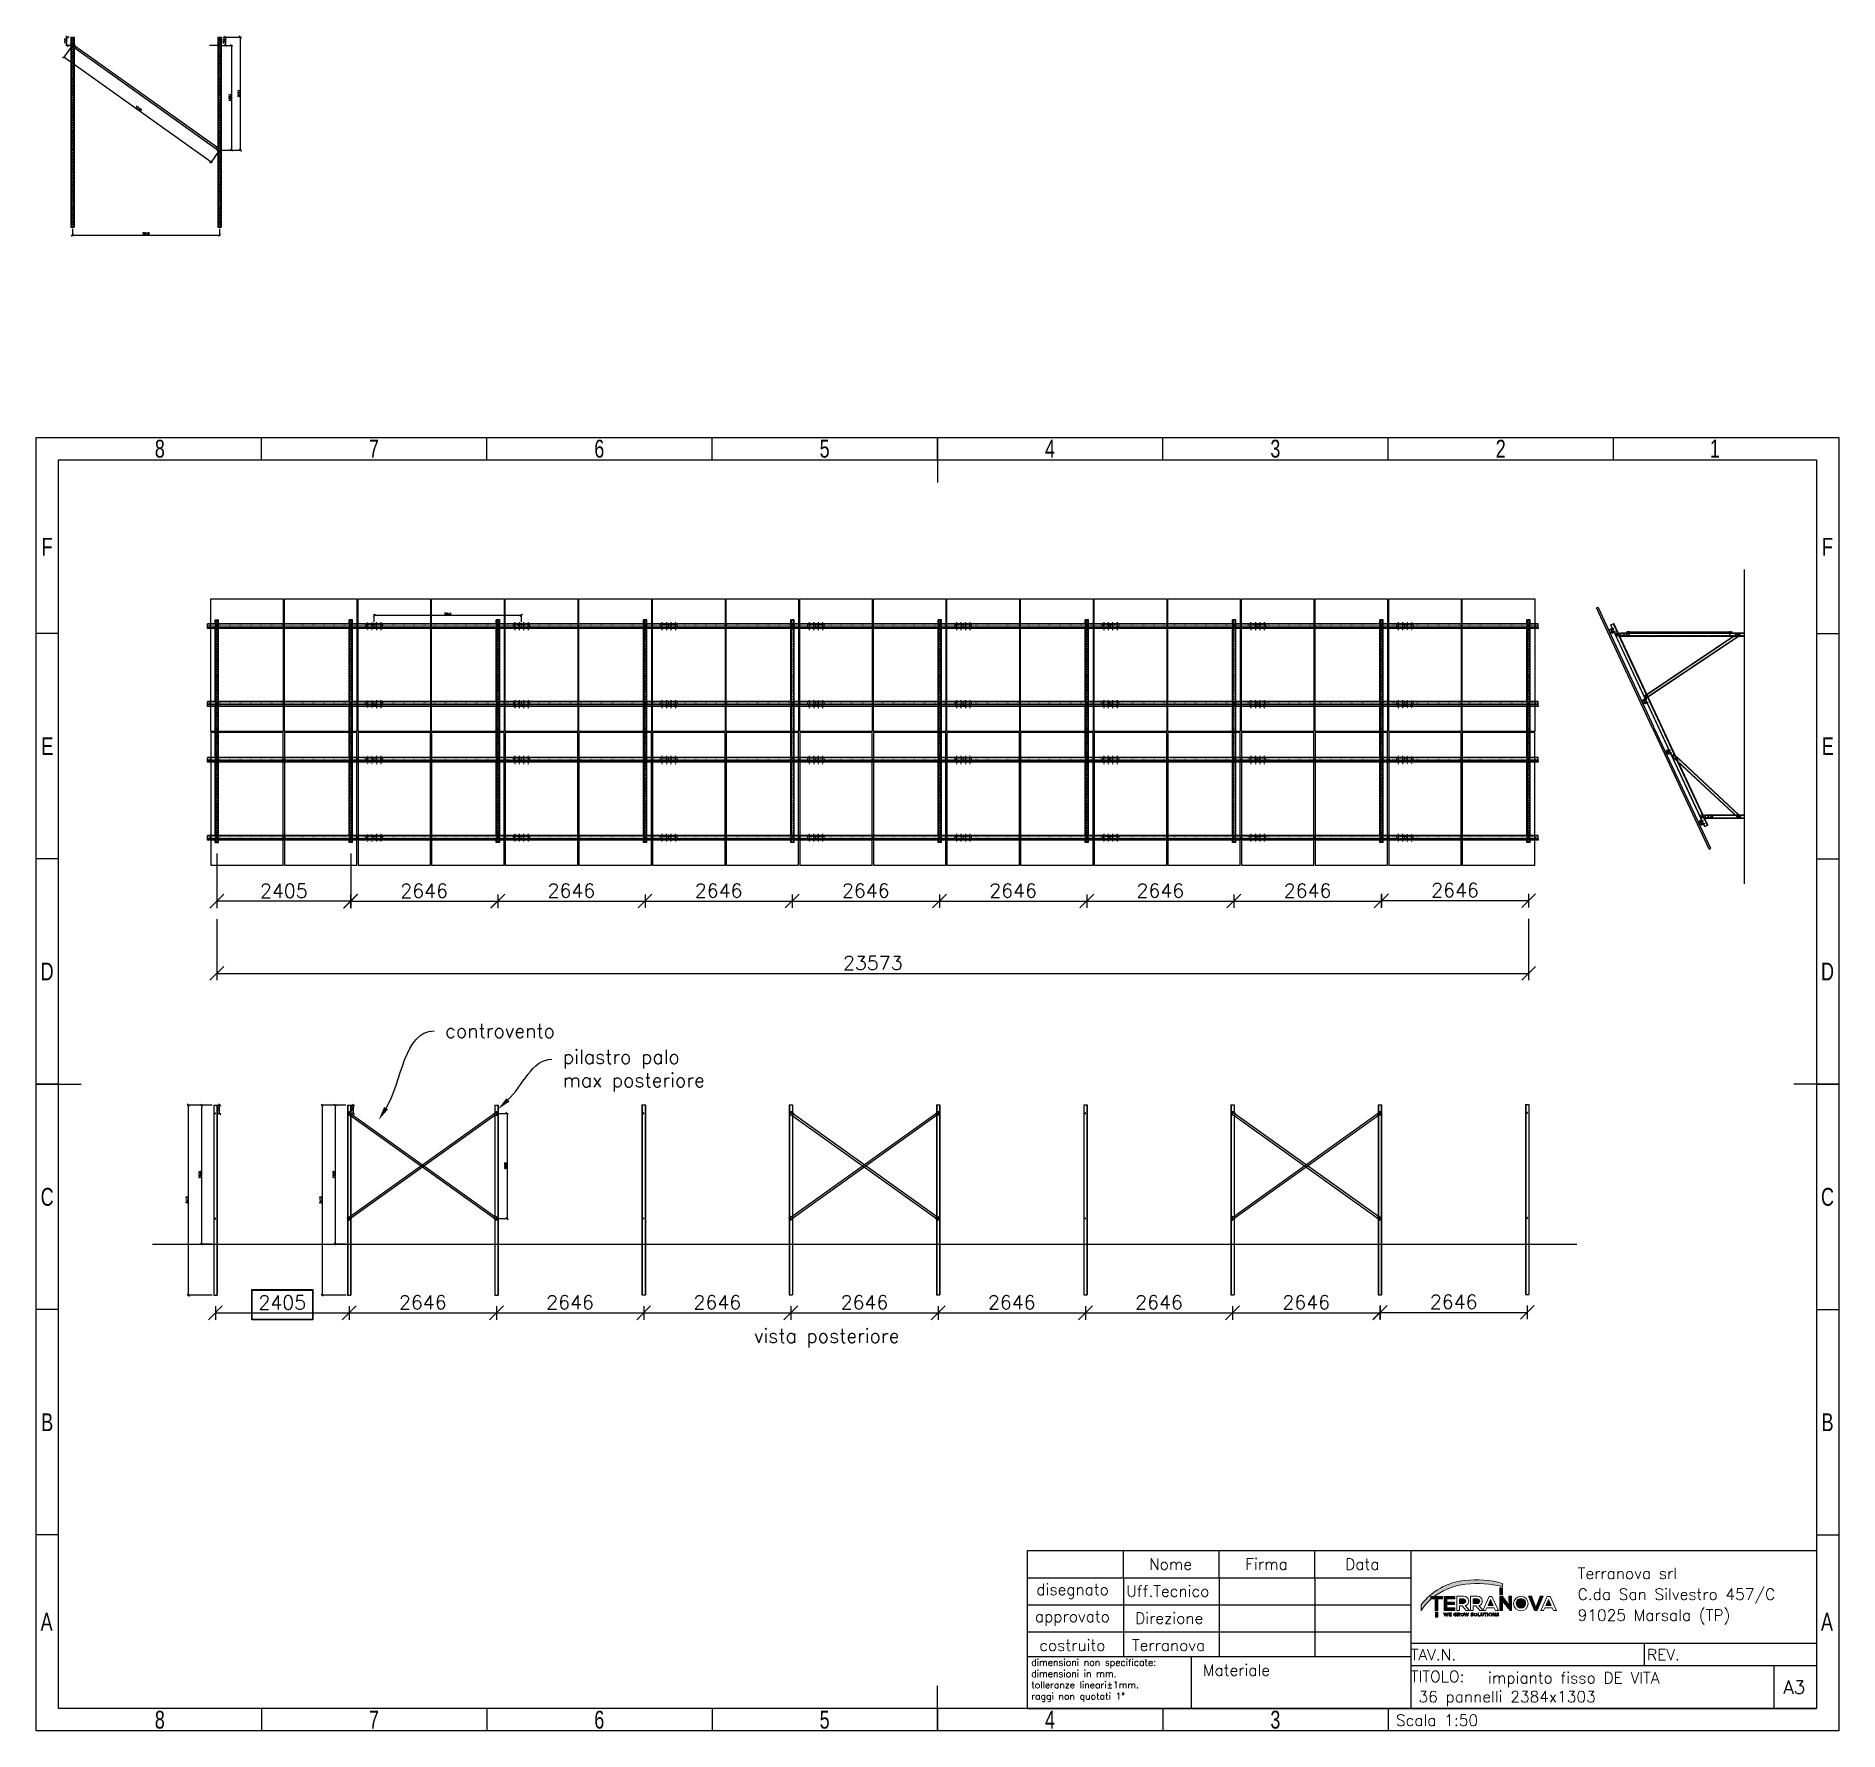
# Model space of a CAD drawing. Header units: millimetres. Extents: x -116399 to 112199, y -90759 to -31335.
# Drawn here: x -369 to 32031, y -90759 to -60299 of the extents above; entities that cross this region are included whole.
import ezdxf
from ezdxf import colors
from ezdxf.entities.mleader import LeaderData, LeaderLine
from ezdxf.math import Vec2, Vec3

# ---------------------------------------------------------------- set-up
doc = ezdxf.new("R2010")
doc.units = ezdxf.units.MM
doc.linetypes.add('ACAD_ISO03W100', pattern=[30, 12, -18])
doc.linetypes.add('HIDDEN', pattern=[1.905, 1.27, -0.635])
doc.layers.add('Livello 1', color=7, linetype='Continuous', lineweight=0)
doc.layers.add('LIVELLO0', color=4, linetype='Continuous')
doc.styles.add('Annotative', font='simplex.shx', dxfattribs={"height": 2.5})
doc.styles.add('Michele', font='simplex.shx', dxfattribs={"height": 2.5})
doc.styles.add('SLDTEXTSTYLE0', font='TXT', dxfattribs={"width": 0.75})
doc.dimstyles.new('Annotative', dxfattribs={"dimscale": 0, "dimtxt": 2.5, "dimasz": 2.5, "dimexe": 1.25, "dimexo": 2, "dimtad": 1, "dimtxsty": 'Annotative', "dimblk": 'OBLIQUE', "dimcen": 2.5, "dimazin": 3, "dimtfac": 1, "dimtmove": 0, "dimatfit": 3, "dimfxl": 1})

msp = doc.modelspace()

# ---------------------------------------------------------------- texts
at = {"color": 1, "insert": (4084.648, -75659.687), "char_height": 250, "attachment_point": 5, "style": 'Annotative'}
msp.add_mtext('2405', dxfattribs=at)
at = {"attachment_point": 1, "style": 'Annotative'}
for s, insert, char_height, width in [('vista posteriore', (12532.349, -83531.694), 250, 6502.66032), ('         impianto fisso DE VITA\\P36 pannelli 2384x1303', (24475.915, -89703.9), 202.5, 8158.72492)]:
    msp.add_mtext(s, dxfattribs=dict(at, insert=insert, char_height=char_height, width=width))

# ---------------------------------------------------------------- blocks, each defined once
blk = doc.blocks.new('A$C0fa0d080')
at = {"color": 1, "linetype": 'Continuous', "lineweight": 25}
for p, q in [((0, 3931), (0, 4000)), ((4, 4000), (0, 4000)), ((56, 4000), (4, 4000)), ((4, 3931), (4, 4000)), ((60, 4000), (56, 4000)), ((56, 3931), (56, 4000)), ((60, 3931), (60, 4000)), ((0, 2531), (0, 3845)), ((4, 2531), (4, 3845)), ((25, 3853), (25, 3861)), ((25, 3861), (25, 3861)), ((25, 3853), (25, 3853)), ((27, 3862), (34, 3862)), ((27, 3853), (34, 3853)), ((35, 3853), (35, 3861)), ((35, 3861), (35, 3861)), ((35, 3853), (35, 3853)), ((56, 2531), (56, 3845)), ((60, 2531), (60, 3845)), ((0, 1526), (0, 2445)), ((4, 1526), (4, 2445)), ((25, 2461), (25, 2461)), ((25, 2453), (25, 2461)), ((25, 2453), (25, 2453)), ((27, 2462), (34, 2462)), ((27, 2453), (34, 2453)), ((35, 2461), (35, 2461)), ((35, 2453), (35, 2461)), ((35, 2453), (35, 2453)), ((56, 1526), (56, 2445)), ((60, 1526), (60, 2445)), ((0, 1989), (0, 2010)), ((4, 1989), (4, 2010)), ((56, 1989), (56, 2010)), ((60, 1989), (60, 2010)), ((0, 126), (0, 1441)), ((4, 126), (4, 1441)), ((25, 1457), (25, 1457)), ((25, 1449), (25, 1457)), ((25, 1449), (25, 1448)), ((27, 1457), (34, 1457)), ((27, 1448), (34, 1448)), ((35, 1449), (35, 1457)), ((35, 1457), (35, 1457)), ((35, 1448), (35, 1449)), ((56, 126), (56, 1441)), ((60, 126), (60, 1441)), ((0, 0), (0, 40)), ((4, 0), (0, 0)), ((4, 0), (4, 40)), ((56, 0), (4, 0)), ((25, 49), (25, 56)), ((25, 57), (25, 56)), ((25, 49), (25, 48)), ((27, 57), (34, 57)), ((27, 48), (34, 48)), ((35, 49), (35, 56)), ((35, 56), (35, 57)), ((35, 48), (35, 49)), ((56, 0), (56, 40)), ((60, 0), (56, 0)), ((60, 0), (60, 40))]:
    blk.add_line(p, q, dxfattribs=at)
at = {"color": 1, "linetype": 'HIDDEN', "lineweight": 18}
for p, q in [((0, 3845), (0, 3931)), ((2, 0), (2, 4000)), ((4, 0), (4, 4000)), ((4, 0), (4, 4000)), ((4, 0), (4, 4000)), ((4, 3845), (4, 3931)), ((16, 0), (16, 4000)), ((16, 0), (16, 4000)), ((18, 0), (18, 4000)), ((20, 0), (20, 4000)), ((25, 3911), (25, 3919)), ((27, 3920), (34, 3920)), ((27, 3911), (34, 3911)), ((35, 3911), (35, 3919)), ((40, 0), (40, 4000)), ((42, 0), (42, 4000)), ((44, 0), (44, 4000)), ((44, 0), (44, 4000)), ((56, 0), (56, 4000)), ((56, 0), (56, 4000)), ((56, 0), (56, 4000)), ((56, 3845), (56, 3931)), ((58, 0), (58, 4000)), ((60, 3845), (60, 3931)), ((2, 3810), (0, 3810)), ((0, 3799), (2, 3799)), ((60, 3810), (58, 3810)), ((58, 3799), (60, 3799)), ((0, 2445), (0, 2531)), ((2, 2356), (0, 2356)), ((0, 2345), (2, 2345)), ((4, 2445), (4, 2531)), ((25, 2511), (25, 2519)), ((27, 2520), (34, 2520)), ((27, 2511), (34, 2511)), ((35, 2511), (35, 2519)), ((56, 2445), (56, 2531)), ((60, 2356), (58, 2356)), ((58, 2345), (60, 2345)), ((60, 2445), (60, 2531)), ((2, 1656), (0, 1656)), ((0, 1645), (2, 1645)), ((60, 1656), (58, 1656)), ((58, 1645), (60, 1645)), ((0, 1441), (0, 1526)), ((4, 1441), (4, 1526)), ((25, 1507), (25, 1515)), ((27, 1515), (34, 1515)), ((27, 1506), (34, 1506)), ((35, 1507), (35, 1515)), ((56, 1441), (56, 1526)), ((60, 1441), (60, 1526)), ((2, 202), (0, 202)), ((0, 191), (2, 191)), ((0, 40), (0, 126)), ((4, 40), (4, 126)), ((25, 107), (25, 115)), ((27, 115), (34, 115)), ((27, 106), (34, 106)), ((35, 107), (35, 115)), ((56, 40), (56, 126)), ((60, 202), (58, 202)), ((58, 191), (60, 191)), ((60, 40), (60, 126))]:
    blk.add_line(p, q, dxfattribs=at)
for centre, radius, start, end in [((27, 3915), 4.5, 90, 270), ((30, 3919), 5, 0, 180), ((30, 3911), 5, 180, 0), ((34, 3915), 4.5, 270, 90), ((30, 3861), 5, 2.8058, 177.1942), ((30, 3853), 5, 182.8058, 357.1942), ((27, 2515), 4.5, 90, 270), ((30, 2519), 5, 0, 180), ((30, 2511), 5, 180, 0), ((30, 2461), 5, 2.8058, 177.1942), ((30, 2453), 5, 182.8058, 357.1942), ((34, 2515), 4.5, 270, 90), ((27, 1511), 4.5, 90, 270), ((30, 1515), 5, 0, 180), ((30, 1507), 5, 180, 0), ((30, 1457), 5, 2.8058, 177.1942), ((30, 1449), 5, 182.8058, 357.1942), ((34, 1511), 4.5, 270, 90), ((27, 111), 4.5, 90, 270), ((30, 115), 5, 0, 180), ((30, 107), 5, 180, 0), ((30, 56), 5, 2.8058, 177.1942), ((30, 49), 5, 182.8058, 357.1942), ((34, 111), 4.5, 270, 90)]:
    blk.add_arc(centre, radius, start, end, dxfattribs=at)
at = {"color": 1, "linetype": 'Continuous', "lineweight": 25}
for centre, start, end in [((27, 3857), 90, 270), ((34, 3857), 270, 90), ((27, 2457), 90, 270), ((34, 2457), 270, 90), ((27, 1453), 90, 270), ((34, 1453), 270, 90), ((27, 53), 90, 270), ((34, 53), 270, 90)]:
    blk.add_arc(centre, 4.5, start, end, dxfattribs=at)
blk = doc.blocks.new('A$C8598e26f')
at = {"color": 6, "linetype": 'Continuous', "lineweight": 25}
for p, q in [((-8, -1), (-6, 0)), ((-7, 0), (-7, 0)), ((-7, 0), (-6, 0)), ((-6, 0), (-5, 0)), ((-5, 0), (-3, -1)), ((-5, 0), (0, 0)), ((-3, -1), (0, 0)), ((0, 0), (1, 0)), ((1, 0), (4, -1)), ((1, 0), (5, 0)), ((4, -1), (5, 0)), ((5, 0), (6, 0)), ((6, 0), (6, 0)), ((-9, -5), (-9, -7)), ((8, -5), (-9, -5)), ((8, -7), (-9, -7)), ((-9, -67), (-9, -69)), ((8, -67), (-9, -67)), ((8, -69), (-9, -69)), ((-8, -1), (-8, -5)), ((-7, 0), (-8, -1)), ((-8, -1), (-8, -1)), ((-8, -5), (-8, -1)), ((-7, -69), (-8, -69)), ((-8, -69), (-8, -69)), ((-8, -69), (-8, -69)), ((-8, -69), (-8, -74)), ((-8, -74), (-8, -69)), ((-8, -74), (-8, -75)), ((-8, -74), (-8, -74)), ((-8, -75), (-7, -75)), ((-7, -75), (-7, -77)), ((6, -75), (-7, -75)), ((6, -77), (-7, -77)), ((5, -77), (-6, -77)), ((-5, -77), (-5, -78)), ((-5, -78), (-5, -79)), ((-4, -78), (-5, -78)), ((-4, -78), (-5, -78)), ((-5, -79), (-5, -80)), ((-4, -79), (-5, -79)), ((-4, -79), (-5, -79)), ((-5, -80), (-5, -81)), ((-4, -80), (-5, -80)), ((-4, -80), (-5, -80)), ((-5, -81), (-5, -82)), ((-4, -81), (-5, -81)), ((-4, -81), (-5, -81)), ((-5, -82), (-5, -83)), ((-4, -82), (-5, -82)), ((-4, -82), (-5, -82)), ((-5, -83), (-5, -84)), ((-4, -83), (-5, -83)), ((-4, -83), (-5, -83)), ((-5, -84), (-5, -85)), ((-4, -84), (-5, -84)), ((-4, -84), (-5, -84)), ((-4, -85), (-5, -85)), ((-3, -69), (-4, -69)), ((-4, -74), (-4, -69)), ((-3, -74), (-4, -74)), ((-4, -78), (-4, -78)), ((3, -78), (-4, -78)), ((3, -78), (-4, -78)), ((-4, -79), (-4, -79)), ((3, -79), (-4, -79)), ((3, -79), (-4, -79)), ((-4, -80), (-4, -80)), ((3, -80), (-4, -80)), ((3, -80), (-4, -80)), ((-4, -81), (-4, -81)), ((3, -81), (-4, -81)), ((3, -81), (-4, -81)), ((-4, -82), (-4, -82)), ((3, -82), (-4, -82)), ((3, -82), (-4, -82)), ((-4, -83), (-4, -83)), ((3, -83), (-4, -83)), ((3, -83), (-4, -83)), ((-4, -84), (-4, -84)), ((3, -84), (-4, -84)), ((3, -84), (-4, -84)), ((-4, -85), (-4, -85)), ((3, -85), (-4, -85)), ((-3, -85), (-4, -85)), ((-3, -1), (-3, -5)), ((-3, -1), (-3, -1)), ((-3, -5), (-3, -1)), ((-3, -69), (-3, -74)), ((3, -85), (-3, -85)), ((3, -78), (3, -77)), ((3, -79), (3, -78)), ((3, -78), (3, -78)), ((3, -80), (3, -79)), ((3, -79), (3, -79)), ((3, -81), (3, -80)), ((3, -80), (3, -80)), ((3, -82), (3, -81)), ((3, -81), (3, -81)), ((3, -83), (3, -82)), ((3, -82), (3, -82)), ((3, -84), (3, -83)), ((3, -83), (3, -83)), ((3, -85), (3, -84)), ((3, -84), (3, -84)), ((3, -85), (3, -85)), ((4, -5), (4, -1)), ((4, -1), (4, -1)), ((4, -1), (4, -5)), ((4, -69), (4, -69)), ((4, -69), (4, -74)), ((4, -74), (4, -74)), ((6, 0), (7, -1)), ((6, 0), (6, 0)), ((7, -69), (6, -69)), ((6, -75), (7, -74)), ((6, -77), (6, -75)), ((7, -5), (7, -1)), ((7, -74), (7, -69)), ((8, -7), (8, -5)), ((8, -69), (8, -67))]:
    blk.add_line(p, q, dxfattribs=at)
at = {"color": 6, "linetype": 'Continuous', "lineweight": 18}
for p, q in [((-7, 0), (-7, 0)), ((-5, -1), (-6, 0)), ((-2, 0), (-5, -1)), ((4, 0), (2, -1)), ((7, -1), (5, 0)), ((-7, -77), (-1, -77)), ((-5, -5), (-5, -1)), ((-5, -1), (-5, -1)), ((-5, -1), (-5, -5)), ((-5, -5), (-5, -7)), ((-5, -7), (-5, -46)), ((-4, -46), (-5, -46)), ((-4, -46), (-5, -46)), ((-5, -46), (-5, -47)), ((-4, -47), (-5, -47)), ((-4, -47), (-5, -47)), ((-5, -47), (-5, -48)), ((-4, -48), (-5, -48)), ((-4, -48), (-5, -48)), ((-5, -48), (-5, -49)), ((-4, -49), (-5, -49)), ((-4, -49), (-5, -49)), ((-5, -49), (-5, -50)), ((-4, -50), (-5, -50)), ((-4, -50), (-5, -50)), ((-5, -50), (-5, -51)), ((-4, -51), (-5, -51)), ((-4, -51), (-5, -51)), ((-5, -51), (-5, -52)), ((-4, -52), (-5, -52)), ((-4, -52), (-5, -52)), ((-5, -52), (-5, -53)), ((-4, -53), (-5, -53)), ((-4, -53), (-5, -53)), ((-5, -53), (-5, -54)), ((-4, -54), (-5, -54)), ((-4, -54), (-5, -54)), ((-5, -54), (-5, -55)), ((-4, -55), (-5, -55)), ((-4, -55), (-5, -55)), ((-5, -55), (-5, -56)), ((-4, -56), (-5, -56)), ((-4, -56), (-5, -56)), ((-5, -56), (-5, -57)), ((-4, -57), (-5, -57)), ((-4, -57), (-5, -57)), ((-5, -57), (-5, -58)), ((-4, -58), (-5, -58)), ((-4, -58), (-5, -58)), ((-5, -58), (-5, -59)), ((-4, -59), (-5, -59)), ((-4, -59), (-5, -59)), ((-5, -59), (-5, -60)), ((-4, -60), (-5, -60)), ((-4, -60), (-5, -60)), ((-5, -60), (-5, -61)), ((-4, -61), (-5, -61)), ((-4, -61), (-5, -61)), ((-5, -61), (-5, -62)), ((-4, -62), (-5, -62)), ((-4, -62), (-5, -62)), ((-5, -62), (-5, -63)), ((-4, -63), (-5, -63)), ((-4, -63), (-5, -63)), ((-5, -63), (-5, -64)), ((-4, -64), (-5, -64)), ((-4, -64), (-5, -64)), ((-5, -64), (-5, -65)), ((-4, -65), (-5, -65)), ((-4, -65), (-5, -65)), ((-5, -65), (-5, -66)), ((-4, -66), (-5, -66)), ((-4, -66), (-5, -66)), ((-5, -66), (-5, -67)), ((-5, -67), (-5, -69)), ((3, -46), (-4, -46)), ((3, -46), (-4, -46)), ((-4, -46), (-4, -46)), ((3, -47), (-4, -47)), ((3, -47), (-4, -47)), ((-4, -47), (-4, -47)), ((3, -48), (-4, -48)), ((3, -48), (-4, -48)), ((-4, -48), (-4, -48)), ((3, -49), (-4, -49)), ((3, -49), (-4, -49)), ((-4, -49), (-4, -49)), ((3, -50), (-4, -50)), ((3, -50), (-4, -50)), ((-4, -50), (-4, -50)), ((3, -51), (-4, -51)), ((3, -51), (-4, -51)), ((-4, -51), (-4, -51)), ((3, -52), (-4, -52)), ((3, -52), (-4, -52)), ((-4, -52), (-4, -52)), ((3, -53), (-4, -53)), ((3, -53), (-4, -53)), ((-4, -53), (-4, -53)), ((3, -54), (-4, -54)), ((3, -54), (-4, -54)), ((-4, -54), (-4, -54)), ((3, -55), (-4, -55)), ((3, -55), (-4, -55)), ((-4, -55), (-4, -55)), ((3, -56), (-4, -56)), ((3, -56), (-4, -56)), ((-4, -56), (-4, -56)), ((3, -57), (-4, -57)), ((3, -57), (-4, -57)), ((-4, -57), (-4, -57)), ((3, -58), (-4, -58)), ((3, -58), (-4, -58)), ((-4, -58), (-4, -58)), ((3, -59), (-4, -59)), ((3, -59), (-4, -59)), ((-4, -59), (-4, -59)), ((3, -60), (-4, -60)), ((3, -60), (-4, -60)), ((-4, -60), (-4, -60)), ((3, -61), (-4, -61)), ((3, -61), (-4, -61)), ((-4, -61), (-4, -61)), ((3, -62), (-4, -62)), ((3, -62), (-4, -62)), ((-4, -62), (-4, -62)), ((3, -63), (-4, -63)), ((3, -63), (-4, -63)), ((-4, -63), (-4, -63)), ((3, -64), (-4, -64)), ((3, -64), (-4, -64)), ((-4, -64), (-4, -64)), ((3, -65), (-4, -65)), ((3, -65), (-4, -65)), ((-4, -65), (-4, -65)), ((3, -66), (-4, -66)), ((3, -66), (-4, -66)), ((-4, -66), (-4, -66)), ((2, -1), (-1, 0)), ((-1, -77), (6, -77)), ((2, -1), (2, -5)), ((2, -1), (2, -1)), ((2, -5), (2, -1)), ((3, -46), (3, -7)), ((3, -47), (3, -46)), ((3, -46), (3, -46)), ((3, -48), (3, -47)), ((3, -47), (3, -47)), ((3, -49), (3, -48)), ((3, -48), (3, -48)), ((3, -50), (3, -49)), ((3, -49), (3, -49)), ((3, -51), (3, -50)), ((3, -50), (3, -50)), ((3, -52), (3, -51)), ((3, -51), (3, -51)), ((3, -53), (3, -52)), ((3, -52), (3, -52)), ((3, -54), (3, -53)), ((3, -53), (3, -53)), ((3, -55), (3, -54)), ((3, -54), (3, -54)), ((3, -56), (3, -55)), ((3, -55), (3, -55)), ((3, -57), (3, -56)), ((3, -56), (3, -56)), ((3, -58), (3, -57)), ((3, -57), (3, -57)), ((3, -59), (3, -58)), ((3, -58), (3, -58)), ((3, -60), (3, -59)), ((3, -59), (3, -59)), ((3, -61), (3, -60)), ((3, -60), (3, -60)), ((3, -62), (3, -61)), ((3, -61), (3, -61)), ((3, -63), (3, -62)), ((3, -62), (3, -62)), ((3, -64), (3, -63)), ((3, -63), (3, -63)), ((3, -65), (3, -64)), ((3, -64), (3, -64)), ((3, -66), (3, -65)), ((3, -65), (3, -65)), ((3, -67), (3, -66)), ((3, -66), (3, -66)), ((4, -7), (4, -5)), ((4, -69), (4, -67)), ((7, -1), (7, -1)), ((7, -1), (7, -5)), ((7, -69), (7, -69)), ((7, -69), (7, -74)), ((7, -74), (7, -74))]:
    blk.add_line(p, q, dxfattribs=at)
at = {"color": 6, "linetype": 'Continuous', "lineweight": 25, "flags": 128}
for points in [[(-3, -69), (0, -69), (4, -69)], [(4, -74), (0, -75), (-3, -74)]]:
    blk.add_lwpolyline(points, dxfattribs=at)
at = {"color": 6, "linetype": 'Continuous', "lineweight": 25}
for centre, radius, start, end in [((-6, -73), 4.17, 61.4887, 118.5113), ((-6, -71), 4.17, 241.4887, 298.5113), ((-6, -77), 0.5, 180, 270), ((5, -71), 2.47, 52.7949, 127.2051), ((5, -73), 2.44, 232.225, 307.775), ((5, -77), 0.5, 270, 360)]:
    blk.add_arc(centre, radius, start, end, dxfattribs=at)
blk = doc.blocks.new('A$C5c80db92')
at = {"color": 6, "linetype": 'Continuous', "lineweight": 18}
for p, q in [((300, 28), (0, 28)), ((0, 28), (0, 26)), ((0, 26), (0, -26)), ((300, 25), (0, 25)), ((300, 28), (300, 26)), ((300, 26), (300, -26)), ((300, -24), (0, -24)), ((300, -26), (0, -26))]:
    blk.add_line(p, q, dxfattribs=at)
for p in [(31, 37), (111, 37), (191, 37), (271, 37)]:
    blk.add_blockref('A$C8598e26f', p)
blk = doc.blocks.new('A$C22eec250')
at = {"color": 5, "linetype": 'Continuous', "lineweight": 25}
for p, q in [((2644, 86), (0, 86)), ((0, 86), (0, 82)), ((0, 0), (0, 82)), ((2644, 26), (0, 26)), ((2644, 0), (0, 0)), ((2644, 82), (2644, 86)), ((2644, 30), (2644, 82)), ((2644, 26), (2644, 30)), ((2644, 24), (2644, 26)), ((2644, 24), (2644, 0))]:
    blk.add_line(p, q, dxfattribs=at)
at = {"color": 5, "linetype": 'ACAD_ISO03W100', "lineweight": 18, "ltscale": 0.03}
for p, q in [((2644, 84), (0, 84)), ((2644, 58), (0, 58)), ((2644, 28), (0, 28))]:
    blk.add_line(p, q, dxfattribs=at)
at = {"color": 1, "linetype": 'ACAD_ISO03W100', "ltscale": 0.03}
for p, q in [((39, 114), (39, -32)), ((119, 114), (119, -32)), ((2525, 114), (2525, -32)), ((2605, 114), (2605, -32))]:
    blk.add_line(p, q, dxfattribs=at)
at = {"color": 5, "linetype": 'Continuous', "lineweight": 25}
for centre in [(1021, 43), (2344, 43)]:
    blk.add_circle(centre, 5, dxfattribs=at)
blk = doc.blocks.new('A$Cd710f2a6')
at = {"color": 104, "linetype": 'Continuous', "lineweight": 25}
for p, q in [((2996, 0), (0, 0)), ((0, 0), (0, -4)), ((2996, -4), (2996, 0)), ((0, -86), (0, -4)), ((2996, -60), (0, -60)), ((2996, -86), (0, -86)), ((2996, -56), (2996, -4)), ((2996, -60), (2996, -56)), ((2996, -62), (2996, -60)), ((2996, -62), (2996, -86))]:
    blk.add_line(p, q, dxfattribs=at)
at = {"color": 1, "linetype": 'ACAD_ISO03W100', "ltscale": 0.03}
for p, q in [((2877, 28), (2877, -118)), ((2957, 28), (2957, -118))]:
    blk.add_line(p, q, dxfattribs=at)
at = {"color": 104, "linetype": 'ACAD_ISO03W100', "lineweight": 18, "ltscale": 0.03}
for p, q in [((2996, -2), (0, -2)), ((2996, -27), (0, -27)), ((2996, -58), (0, -58))]:
    blk.add_line(p, q, dxfattribs=at)
at = {"color": 104, "linetype": 'Continuous', "lineweight": 25}
for centre in [(50, -43), (1373, -43)]:
    blk.add_circle(centre, 5, dxfattribs=at)
at = {"color": 5, "linetype": 'Continuous', "lineweight": 25}
blk.add_circle((2696, -43), 5, dxfattribs=at)
blk = doc.blocks.new('A$C5c61dd9e')
at = {"color": 22, "linetype": 'Continuous', "lineweight": 25}
for p, q in [((2394, 60), (0, 60)), ((0, 60), (0, 56)), ((0, -26), (0, 56)), ((2394, 0), (0, 0)), ((2394, 56), (2394, 60)), ((2394, 4), (2394, 56)), ((2394, 0), (2394, 4)), ((2394, -2), (2394, 0)), ((2394, -26), (0, -26)), ((2394, -2), (2394, -26))]:
    blk.add_line(p, q, dxfattribs=at)
at = {"color": 22, "linetype": 'ACAD_ISO03W100', "lineweight": 18, "ltscale": 0.03}
for p, q in [((2394, 58), (0, 58)), ((2394, 32), (0, 32)), ((2394, 2), (0, 2))]:
    blk.add_line(p, q, dxfattribs=at)
at = {"color": 1, "linetype": 'ACAD_ISO03W100', "ltscale": 0.03}
for p, q in [((39, 88), (39, -58)), ((119, 88), (119, -58))]:
    blk.add_line(p, q, dxfattribs=at)
at = {"color": 22, "linetype": 'Continuous', "lineweight": 25}
for centre in [(1021, 17), (2344, 17)]:
    blk.add_circle(centre, 5, dxfattribs=at)
blk = doc.blocks.new('pannello sezione')
h = blk.add_hatch(color=4)
h.dxf.hatch_style = 1
h.paths.add_polyline_path([(1192, 0), (-1192, 0), (-1192, -30), (1192, -30)])
at = {"color": 4, "linetype": 'Continuous', "lineweight": 25}
for p, q in [((1192, 0), (-1192, 0)), ((-1192, 0), (-1192, -30)), ((1192, -30), (-1192, -30)), ((1192, 0), (1192, -30))]:
    blk.add_line(p, q, dxfattribs=at)
blk = doc.blocks.new('A$Cebdbe276')
at = {"color": 5, "linetype": 'Continuous', "lineweight": 25}
for p, q in [((-26, -2), (-26, 0)), ((26, 0), (-26, 0)), ((26, 0), (26, -2)), ((-36, -30), (-37, -31)), ((-37, -31), (-36, -32)), ((-37, -31), (-37, -35)), ((-37, -31), (-37, -31)), ((-37, -31), (-37, -31)), ((-37, -31), (-37, -31)), ((-36, -32), (-37, -35)), ((-37, -35), (-37, -36)), ((-37, -36), (-36, -39)), ((-37, -36), (-37, -41)), ((-36, -39), (-37, -41)), ((-37, -41), (-37, -42)), ((-37, -42), (-36, -44)), ((-37, -42), (-37, -44)), ((-36, -45), (-37, -44)), ((-36, -30), (-32, -30)), ((-36, -32), (-32, -32)), ((-36, -32), (-36, -32)), ((-32, -32), (-36, -32)), ((-32, -39), (-36, -39)), ((-36, -39), (-36, -39)), ((-36, -39), (-32, -39)), ((-32, -44), (-36, -44)), ((-36, -45), (-36, -44)), ((-36, -45), (-32, -45)), ((-32, -29), (-30, -29)), ((-32, -45), (-32, -29)), ((-32, -46), (-32, -45)), ((-30, -46), (-32, -46)), ((-30, -4), (-28, -4)), ((-30, -4), (-30, -66)), ((-28, -66), (-30, -66)), ((-28, -4), (-28, -66)), ((-28, -34), (-27, -34)), ((-27, -42), (-28, -42)), ((26, -2), (-26, -2)), ((-26, -68), (-26, -70)), ((-26, -68), (-18, -68)), ((-26, -70), (-18, -70)), ((-24, -34), (9, -34)), ((9, -42), (-24, -42)), ((-23, -68), (-23, -66)), ((-6, -66), (-23, -66)), ((-18, -61), (-21, -62)), ((-21, -62), (-21, -61)), ((-18, -61), (-21, -61)), ((-21, -66), (-21, -62)), ((-21, -62), (-21, -62)), ((-21, -62), (-21, -66)), ((-17, -61), (-18, -61)), ((-3, -68), (-18, -68)), ((-18, -70), (-3, -70)), ((-12, -61), (-17, -61)), ((-15, -62), (-17, -61)), ((-15, -62), (-14, -62)), ((-15, -62), (-15, -66)), ((-12, -61), (-14, -62)), ((-14, -66), (-14, -62)), ((-11, -61), (-12, -61)), ((-8, -62), (-11, -61)), ((-8, -61), (-11, -61)), ((-8, -61), (-8, -62)), ((-8, -62), (-8, -66)), ((-8, -62), (-8, -62)), ((-8, -66), (-8, -62)), ((-6, -66), (-6, -68)), ((-3, -70), (-3, -68)), ((9, -34), (10, -34)), ((9, -42), (9, -34)), ((9, -34), (9, -34)), ((9, -42), (9, -34)), ((10, -42), (9, -42)), ((9, -41), (9, -41)), ((10, -34), (11, -34)), ((10, -42), (10, -34)), ((10, -34), (10, -34)), ((10, -42), (10, -34)), ((11, -42), (10, -42)), ((10, -41), (10, -41)), ((11, -34), (12, -34)), ((11, -42), (11, -34)), ((11, -34), (11, -34)), ((11, -42), (11, -34)), ((12, -42), (11, -42)), ((11, -41), (11, -41)), ((12, -34), (13, -34)), ((12, -42), (12, -34)), ((12, -42), (12, -34)), ((12, -34), (12, -34)), ((13, -42), (12, -42)), ((12, -41), (12, -41)), ((13, -34), (14, -34)), ((13, -42), (13, -34)), ((13, -42), (13, -34)), ((13, -34), (13, -34)), ((14, -42), (13, -42)), ((13, -41), (13, -41)), ((14, -34), (15, -34)), ((14, -42), (14, -34)), ((14, -42), (14, -34)), ((14, -34), (14, -34)), ((15, -42), (14, -42)), ((14, -41), (14, -41)), ((15, -34), (16, -34)), ((15, -42), (15, -34)), ((15, -42), (15, -34)), ((15, -34), (15, -34)), ((16, -42), (15, -42)), ((15, -41), (15, -41)), ((16, -34), (17, -34)), ((16, -42), (16, -34)), ((16, -42), (16, -34)), ((16, -34), (16, -34)), ((17, -42), (16, -42)), ((16, -41), (16, -41)), ((17, -34), (18, -34)), ((17, -42), (17, -34)), ((17, -42), (17, -34)), ((17, -34), (17, -34)), ((18, -42), (17, -42)), ((17, -41), (17, -41)), ((18, -34), (19, -34)), ((18, -42), (18, -34)), ((18, -42), (18, -34)), ((18, -34), (18, -34)), ((19, -42), (18, -42)), ((18, -41), (18, -41)), ((19, -34), (20, -34)), ((19, -42), (19, -34)), ((19, -42), (19, -34)), ((19, -34), (19, -34)), ((20, -42), (19, -42)), ((19, -41), (19, -41)), ((20, -34), (21, -34)), ((20, -42), (20, -34)), ((20, -34), (20, -34)), ((20, -42), (20, -34)), ((21, -42), (20, -42)), ((20, -41), (20, -41)), ((21, -34), (22, -34)), ((21, -42), (21, -34)), ((21, -42), (21, -34)), ((21, -34), (21, -34)), ((22, -42), (21, -42)), ((21, -41), (21, -41)), ((22, -34), (23, -34)), ((22, -42), (22, -34)), ((22, -42), (22, -34)), ((22, -34), (22, -34)), ((23, -42), (22, -42)), ((22, -41), (22, -41)), ((23, -34), (24, -34)), ((23, -42), (23, -34)), ((23, -42), (23, -34)), ((23, -34), (23, -34)), ((24, -42), (23, -42)), ((23, -41), (23, -41)), ((24, -34), (25, -34)), ((24, -42), (24, -34)), ((24, -42), (24, -34)), ((24, -34), (24, -34)), ((25, -42), (24, -42)), ((24, -41), (24, -41)), ((27, -34), (27, -34)), ((27, -34), (28, -34)), ((27, -42), (27, -34)), ((27, -42), (27, -34)), ((27, -34), (27, -34)), ((27, -42), (27, -42)), ((28, -42), (27, -42)), ((27, -41), (27, -41)), ((28, -4), (30, -4)), ((28, -66), (28, -4)), ((30, -66), (28, -66)), ((30, -66), (30, -4)), ((30, -29), (32, -29)), ((32, -46), (30, -46)), ((32, -45), (32, -29)), ((32, -31), (32, -31)), ((32, -32), (32, -31)), ((38, -31), (32, -31)), ((32, -31), (38, -31)), ((32, -32), (38, -32)), ((32, -38), (32, -38)), ((38, -38), (32, -38)), ((32, -38), (38, -38)), ((32, -42), (32, -42)), ((32, -43), (32, -44)), ((32, -44), (32, -44)), ((32, -44), (32, -44)), ((38, -44), (32, -44)), ((32, -44), (38, -44)), ((32, -46), (32, -45)), ((32, -68), (32, -70)), ((32, -68), (40, -68)), ((32, -70), (40, -70)), ((35, -68), (35, -66)), ((52, -66), (35, -66)), ((40, -61), (37, -62)), ((37, -62), (37, -61)), ((40, -61), (37, -61)), ((37, -66), (37, -62)), ((37, -62), (37, -62)), ((37, -62), (37, -66)), ((38, -31), (38, -31)), ((38, -31), (40, -31)), ((38, -32), (38, -31)), ((38, -44), (38, -31)), ((38, -38), (38, -38)), ((38, -41), (38, -43)), ((38, -43), (38, -44)), ((38, -44), (38, -44)), ((40, -44), (38, -44)), ((38, -44), (38, -44)), ((40, -44), (40, -31)), ((41, -61), (40, -61)), ((40, -68), (40, -70)), ((55, -68), (40, -68)), ((40, -70), (55, -70)), ((41, -43), (41, -32)), ((41, -34), (41, -34)), ((41, -34), (42, -34)), ((41, -42), (41, -34)), ((41, -42), (41, -34)), ((41, -34), (41, -34)), ((41, -42), (41, -42)), ((42, -42), (41, -42)), ((41, -41), (41, -41)), ((46, -61), (41, -61)), ((43, -62), (41, -61)), ((42, -34), (43, -34)), ((42, -42), (42, -34)), ((42, -42), (42, -34)), ((42, -34), (42, -34)), ((43, -42), (42, -42)), ((42, -41), (42, -41)), ((43, -34), (44, -34)), ((43, -42), (43, -34)), ((43, -34), (43, -34)), ((43, -42), (43, -34)), ((44, -42), (43, -42)), ((43, -41), (43, -41)), ((43, -62), (44, -62)), ((43, -62), (43, -66)), ((44, -34), (45, -34)), ((44, -42), (44, -34)), ((44, -34), (44, -34)), ((44, -42), (44, -34)), ((45, -42), (44, -42)), ((44, -41), (44, -41)), ((46, -61), (44, -62)), ((44, -66), (44, -62)), ((45, -34), (46, -34)), ((45, -42), (45, -34)), ((45, -42), (45, -34)), ((45, -34), (45, -34)), ((46, -42), (45, -42)), ((45, -41), (45, -41)), ((46, -34), (47, -34)), ((46, -42), (46, -34)), ((46, -42), (46, -34)), ((46, -34), (46, -34)), ((47, -42), (46, -42)), ((46, -41), (46, -41)), ((47, -61), (46, -61)), ((47, -34), (48, -34)), ((47, -42), (47, -34)), ((47, -42), (47, -34)), ((47, -34), (47, -34)), ((48, -42), (47, -42)), ((47, -41), (47, -41)), ((50, -62), (47, -61)), ((50, -61), (47, -61)), ((48, -42), (48, -34)), ((48, -34), (48, -34)), ((48, -41), (48, -34)), ((48, -41), (48, -41)), ((50, -61), (50, -62)), ((50, -62), (50, -66)), ((50, -62), (50, -62)), ((50, -66), (50, -62)), ((52, -66), (52, -68)), ((55, -70), (55, -68))]:
    blk.add_line(p, q, dxfattribs=at)
at = {"color": 5, "linetype": 'HIDDEN', "lineweight": 18}
for p, q in [((-26, 0), (-26, -2)), ((-26, -2), (-26, 0)), ((-26, 0), (-26, -2)), ((-26, -2), (-26, 0)), ((-26, 0), (-26, -2)), ((-26, -2), (-26, 0)), ((-26, 0), (-26, -2)), ((-26, -2), (-26, 0)), ((-26, 0), (-26, -2)), ((-26, -2), (-26, 0)), ((-26, 0), (-26, -2)), ((-26, -2), (-26, 0)), ((-26, 0), (-26, -2)), ((-26, -2), (-26, 0)), ((-26, 0), (-26, -2)), ((-26, -2), (-26, 0)), ((-26, 0), (-26, -2)), ((8, -2), (8, 0)), ((18, 0), (18, -2)), ((26, -2), (26, 0)), ((26, 0), (26, -2)), ((26, -2), (26, 0)), ((26, 0), (26, -2)), ((26, -2), (26, 0)), ((26, 0), (26, -2)), ((26, -2), (26, 0)), ((26, 0), (26, -2)), ((26, -2), (26, 0)), ((26, 0), (26, -2)), ((26, -2), (26, 0)), ((26, 0), (26, -2)), ((26, -2), (26, 0)), ((26, 0), (26, -2)), ((26, -2), (26, 0)), ((26, 0), (26, -2)), ((26, -2), (26, 0)), ((-37, -33), (-36, -31)), ((-36, -36), (-37, -34)), ((-37, -39), (-36, -36)), ((-36, -43), (-37, -40)), ((-36, -30), (-36, -31)), ((-32, -31), (-36, -31)), ((-36, -36), (-36, -36)), ((-36, -36), (-32, -36)), ((-32, -36), (-36, -36)), ((-36, -43), (-32, -43)), ((-36, -43), (-36, -43)), ((-32, -43), (-36, -43)), ((-32, -34), (-28, -34)), ((-32, -33), (-30, -33)), ((-28, -42), (-32, -42)), ((-30, -42), (-32, -42)), ((-28, -4), (-30, -4)), ((-30, -4), (-28, -4)), ((-28, -4), (-30, -4)), ((-30, -4), (-28, -4)), ((-28, -4), (-30, -4)), ((-30, -4), (-28, -4)), ((-28, -4), (-30, -4)), ((-30, -4), (-28, -4)), ((-28, -4), (-30, -4)), ((-30, -4), (-28, -4)), ((-28, -4), (-30, -4)), ((-30, -4), (-28, -4)), ((-28, -4), (-30, -4)), ((-30, -4), (-28, -4)), ((-28, -4), (-30, -4)), ((-30, -4), (-28, -4)), ((-28, -4), (-30, -4)), ((-30, -32), (-28, -32)), ((-28, -42), (-30, -42)), ((-28, -66), (-30, -66)), ((-28, -66), (-30, -66)), ((-28, -66), (-30, -66)), ((-28, -66), (-30, -66)), ((-28, -66), (-30, -66)), ((-28, -66), (-30, -66)), ((-28, -66), (-30, -66)), ((-28, -66), (-30, -66)), ((-28, -66), (-30, -66)), ((-28, -66), (-30, -66)), ((-28, -66), (-30, -66)), ((-28, -66), (-30, -66)), ((-28, -66), (-30, -66)), ((-28, -66), (-30, -66)), ((-28, -66), (-30, -66)), ((-28, -66), (-30, -66)), ((-28, -66), (-30, -66)), ((-26, -68), (-26, -70)), ((-26, -68), (-26, -70)), ((-26, -68), (-26, -70)), ((-26, -68), (-26, -70)), ((-26, -68), (-26, -70)), ((-26, -68), (-26, -70)), ((-26, -68), (-26, -70)), ((-26, -68), (-26, -70)), ((-26, -68), (-26, -70)), ((-26, -68), (-26, -70)), ((-26, -68), (-26, -70)), ((-26, -68), (-26, -70)), ((-26, -68), (-26, -70)), ((-26, -68), (-26, -70)), ((-26, -68), (-26, -70)), ((-26, -68), (-26, -70)), ((-26, -68), (-26, -70)), ((-23, -74), (-23, -72)), ((-6, -74), (-23, -74)), ((-21, -74), (-21, -74)), ((-21, -74), (-21, -74)), ((-21, -74), (-21, -74)), ((-8, -74), (-21, -74)), ((-21, -80), (-21, -74)), ((-21, -74), (-21, -80)), ((-21, -74), (-21, -74)), ((-21, -80), (-21, -80)), ((-21, -80), (-21, -80)), ((-21, -80), (-21, -80)), ((-21, -80), (-8, -80)), ((-21, -80), (-21, -80)), ((-21, -82), (-21, -80)), ((-8, -82), (-21, -82)), ((-20, -83), (-9, -83)), ((-19, -68), (-19, -66)), ((-19, -74), (-19, -72)), ((-19, -83), (-18, -82)), ((-18, -78), (-18, -66)), ((-18, -82), (-18, -74)), ((-18, -78), (-10, -78)), ((-18, -78), (-10, -78)), ((-18, -79), (-18, -78)), ((-18, -78), (-18, -78)), ((-18, -79), (-10, -79)), ((-18, -79), (-10, -79)), ((-18, -80), (-18, -79)), ((-18, -79), (-18, -79)), ((-18, -80), (-10, -80)), ((-18, -80), (-10, -80)), ((-18, -81), (-18, -80)), ((-18, -80), (-18, -80)), ((-18, -81), (-10, -81)), ((-18, -81), (-10, -81)), ((-18, -82), (-18, -81)), ((-18, -81), (-18, -81)), ((-18, -82), (-10, -82)), ((-18, -82), (-10, -82)), ((-18, -82), (-10, -82)), ((-18, -83), (-18, -82)), ((-18, -82), (-18, -82)), ((-18, -83), (-10, -83)), ((-18, -83), (-10, -83)), ((-18, -84), (-18, -83)), ((-18, -83), (-18, -83)), ((-18, -84), (-10, -84)), ((-18, -84), (-10, -84)), ((-18, -85), (-18, -84)), ((-18, -84), (-18, -84)), ((-18, -85), (-10, -85)), ((-18, -85), (-10, -85)), ((-18, -86), (-18, -85)), ((-18, -85), (-18, -85)), ((-18, -86), (-10, -86)), ((-18, -86), (-10, -86)), ((-18, -87), (-18, -86)), ((-18, -86), (-18, -86)), ((-18, -87), (-10, -87)), ((-18, -87), (-10, -87)), ((-18, -88), (-18, -87)), ((-18, -87), (-18, -87)), ((-18, -88), (-10, -88)), ((-18, -88), (-10, -88)), ((-18, -89), (-18, -88)), ((-18, -88), (-18, -88)), ((-18, -89), (-10, -89)), ((-18, -89), (-10, -89)), ((-18, -90), (-18, -89)), ((-18, -89), (-18, -89)), ((-18, -90), (-10, -90)), ((-18, -90), (-10, -90)), ((-18, -91), (-18, -90)), ((-18, -90), (-18, -90)), ((-18, -91), (-10, -91)), ((-18, -91), (-11, -91)), ((-18, -91), (-18, -91)), ((-15, -74), (-14, -74)), ((-15, -74), (-15, -80)), ((-15, -80), (-14, -80)), ((-14, -80), (-14, -74)), ((-11, -78), (-11, -78)), ((-11, -79), (-11, -79)), ((-11, -80), (-11, -80)), ((-11, -81), (-11, -81)), ((-11, -82), (-11, -82)), ((-11, -83), (-11, -83)), ((-11, -84), (-11, -84)), ((-11, -85), (-11, -85)), ((-11, -86), (-11, -86)), ((-11, -87), (-11, -87)), ((-11, -88), (-11, -88)), ((-11, -89), (-11, -89)), ((-11, -90), (-11, -90)), ((-11, -91), (-11, -91)), ((-10, -66), (-10, -78)), ((-10, -66), (-10, -68)), ((-10, -72), (-10, -74)), ((-10, -74), (-10, -82)), ((-10, -78), (-10, -79)), ((-10, -79), (-10, -80)), ((-10, -80), (-10, -81)), ((-10, -81), (-10, -82)), ((-10, -82), (-10, -83)), ((-10, -82), (-10, -83)), ((-10, -83), (-10, -84)), ((-10, -84), (-10, -85)), ((-10, -85), (-10, -86)), ((-10, -86), (-10, -87)), ((-10, -87), (-10, -88)), ((-10, -88), (-10, -89)), ((-10, -89), (-10, -90)), ((-10, -90), (-10, -91)), ((-8, -74), (-8, -74)), ((-8, -74), (-8, -74)), ((-8, -74), (-8, -74)), ((-8, -74), (-8, -80)), ((-8, -80), (-8, -74)), ((-8, -74), (-8, -74)), ((-8, -80), (-8, -80)), ((-8, -80), (-8, -80)), ((-8, -80), (-8, -80)), ((-8, -80), (-8, -80)), ((-8, -80), (-8, -82)), ((-6, -72), (-6, -74)), ((25, -42), (25, -34)), ((25, -42), (25, -34)), ((25, -34), (25, -34)), ((25, -34), (26, -34)), ((25, -34), (25, -34)), ((25, -37), (27, -37)), ((27, -37), (25, -37)), ((25, -37), (27, -37)), ((27, -37), (25, -37)), ((25, -37), (27, -37)), ((27, -37), (25, -37)), ((25, -37), (27, -37)), ((27, -37), (25, -37)), ((27, -39), (25, -39)), ((27, -39), (25, -39)), ((27, -39), (25, -39)), ((27, -39), (25, -39)), ((27, -39), (25, -39)), ((27, -39), (25, -39)), ((27, -39), (25, -39)), ((27, -39), (25, -39)), ((25, -42), (25, -42)), ((26, -42), (25, -42)), ((25, -41), (25, -41)), ((26, -42), (26, -34)), ((26, -42), (26, -34)), ((26, -34), (27, -34)), ((26, -34), (26, -34)), ((27, -42), (26, -42)), ((26, -41), (26, -41)), ((30, -4), (28, -4)), ((28, -4), (30, -4)), ((30, -4), (28, -4)), ((28, -4), (30, -4)), ((30, -4), (28, -4)), ((28, -4), (30, -4)), ((30, -4), (28, -4)), ((28, -4), (30, -4)), ((30, -4), (28, -4)), ((28, -4), (30, -4)), ((30, -4), (28, -4)), ((28, -4), (30, -4)), ((30, -4), (28, -4)), ((28, -4), (30, -4)), ((30, -4), (28, -4)), ((28, -4), (30, -4)), ((30, -4), (28, -4)), ((28, -32), (30, -32)), ((28, -42), (28, -34)), ((28, -42), (28, -34)), ((28, -34), (29, -34)), ((28, -34), (28, -34)), ((28, -34), (28, -34)), ((29, -42), (28, -42)), ((28, -42), (28, -42)), ((28, -41), (28, -41)), ((30, -42), (28, -42)), ((30, -66), (28, -66)), ((30, -66), (28, -66)), ((30, -66), (28, -66)), ((30, -66), (28, -66)), ((30, -66), (28, -66)), ((30, -66), (28, -66)), ((30, -66), (28, -66)), ((30, -66), (28, -66)), ((30, -66), (28, -66)), ((30, -66), (28, -66)), ((30, -66), (28, -66)), ((30, -66), (28, -66)), ((30, -66), (28, -66)), ((30, -66), (28, -66)), ((30, -66), (28, -66)), ((30, -66), (28, -66)), ((30, -66), (28, -66)), ((29, -42), (29, -34)), ((29, -42), (29, -34)), ((29, -34), (30, -34)), ((29, -34), (29, -34)), ((30, -42), (29, -42)), ((29, -41), (29, -41)), ((30, -42), (30, -34)), ((30, -42), (30, -34)), ((30, -34), (31, -34)), ((30, -33), (32, -33)), ((30, -34), (30, -34)), ((31, -42), (30, -42)), ((30, -41), (30, -41)), ((32, -42), (30, -42)), ((31, -42), (31, -34)), ((31, -34), (32, -34)), ((31, -42), (31, -34)), ((31, -34), (31, -34)), ((32, -42), (31, -42)), ((31, -41), (31, -41)), ((32, -31), (32, -31)), ((32, -44), (32, -31)), ((38, -31), (32, -31)), ((32, -42), (32, -34)), ((32, -42), (32, -34)), ((32, -34), (33, -34)), ((32, -34), (40, -34)), ((32, -34), (32, -34)), ((32, -37), (32, -37)), ((38, -37), (32, -37)), ((32, -37), (38, -37)), ((33, -42), (32, -42)), ((32, -41), (32, -41)), ((40, -42), (32, -42)), ((32, -43), (38, -43)), ((38, -44), (32, -44)), ((32, -68), (32, -70)), ((32, -68), (32, -70)), ((32, -68), (32, -70)), ((32, -68), (32, -70)), ((32, -68), (32, -70)), ((32, -68), (32, -70)), ((32, -68), (32, -70)), ((32, -68), (32, -70)), ((32, -68), (32, -70)), ((32, -68), (32, -70)), ((32, -68), (32, -70)), ((32, -68), (32, -70)), ((32, -68), (32, -70)), ((32, -68), (32, -70)), ((32, -68), (32, -70)), ((32, -68), (32, -70)), ((32, -68), (32, -70)), ((33, -42), (33, -34)), ((33, -42), (33, -34)), ((33, -34), (34, -34)), ((33, -34), (33, -34)), ((34, -42), (33, -42)), ((33, -41), (33, -41)), ((34, -42), (34, -34)), ((34, -34), (35, -34)), ((34, -42), (34, -34)), ((34, -34), (34, -34)), ((35, -42), (34, -42)), ((34, -41), (34, -41)), ((35, -42), (35, -34)), ((35, -42), (35, -34)), ((35, -34), (36, -34)), ((35, -34), (35, -34)), ((36, -42), (35, -42)), ((35, -41), (35, -41)), ((35, -72), (35, -70)), ((35, -74), (35, -72)), ((52, -74), (35, -74)), ((36, -42), (36, -34)), ((36, -34), (37, -34)), ((36, -42), (36, -34)), ((36, -34), (36, -34)), ((37, -42), (36, -42)), ((36, -41), (36, -41)), ((37, -42), (37, -34)), ((37, -34), (38, -34)), ((37, -42), (37, -34)), ((37, -34), (37, -34)), ((38, -42), (37, -42)), ((37, -41), (37, -41)), ((37, -74), (37, -74)), ((37, -74), (37, -74)), ((37, -74), (37, -74)), ((50, -74), (37, -74)), ((37, -80), (37, -74)), ((37, -74), (37, -80)), ((37, -74), (37, -74)), ((37, -80), (37, -80)), ((37, -80), (37, -80)), ((37, -80), (37, -80)), ((37, -80), (50, -80)), ((37, -80), (37, -80)), ((37, -82), (37, -80)), ((50, -82), (37, -82)), ((38, -31), (38, -31)), ((38, -42), (38, -34)), ((38, -42), (38, -34)), ((38, -34), (39, -34)), ((38, -34), (38, -34)), ((38, -37), (38, -37)), ((39, -42), (38, -42)), ((38, -41), (38, -41)), ((38, -83), (49, -83)), ((39, -42), (39, -34)), ((39, -42), (39, -34)), ((39, -34), (40, -34)), ((39, -34), (39, -34)), ((40, -42), (39, -42)), ((39, -41), (39, -41)), ((39, -68), (39, -66)), ((39, -70), (39, -68)), ((39, -70), (39, -68)), ((39, -74), (39, -72)), ((39, -83), (40, -82)), ((40, -31), (40, -44)), ((40, -42), (40, -34)), ((40, -34), (41, -34)), ((40, -42), (40, -34)), ((40, -34), (40, -34)), ((41, -42), (40, -42)), ((40, -41), (40, -41)), ((40, -44), (40, -44)), ((40, -78), (40, -66)), ((40, -70), (40, -68)), ((40, -68), (40, -70)), ((40, -72), (40, -70)), ((40, -70), (40, -72)), ((40, -82), (40, -74)), ((40, -78), (48, -78)), ((40, -78), (48, -78)), ((40, -79), (40, -78)), ((40, -78), (40, -78)), ((40, -79), (48, -79)), ((40, -79), (48, -79)), ((40, -80), (40, -79)), ((40, -79), (40, -79)), ((40, -80), (48, -80)), ((40, -80), (48, -80)), ((40, -81), (40, -80)), ((40, -80), (40, -80)), ((40, -81), (48, -81)), ((40, -81), (48, -81)), ((40, -82), (40, -81)), ((40, -81), (40, -81)), ((40, -82), (48, -82)), ((40, -82), (48, -82)), ((40, -82), (48, -82)), ((40, -83), (40, -82)), ((40, -82), (40, -82)), ((40, -83), (48, -83)), ((40, -83), (48, -83)), ((40, -84), (40, -83)), ((40, -83), (40, -83)), ((40, -84), (48, -84)), ((40, -84), (48, -84)), ((40, -85), (40, -84)), ((40, -84), (40, -84)), ((40, -85), (48, -85)), ((40, -85), (48, -85)), ((40, -86), (40, -85)), ((40, -85), (40, -85)), ((40, -86), (48, -86)), ((40, -86), (48, -86)), ((40, -87), (40, -86)), ((40, -86), (40, -86)), ((40, -87), (48, -87)), ((40, -87), (48, -87)), ((40, -88), (40, -87)), ((40, -87), (40, -87)), ((40, -88), (48, -88)), ((40, -88), (48, -88)), ((40, -89), (40, -88)), ((40, -88), (40, -88)), ((40, -89), (48, -89)), ((40, -89), (48, -89)), ((40, -90), (40, -89)), ((40, -89), (40, -89)), ((40, -90), (48, -90)), ((40, -90), (48, -90)), ((40, -91), (40, -90)), ((40, -90), (40, -90)), ((40, -91), (48, -91)), ((40, -91), (47, -91)), ((40, -91), (40, -91)), ((40, -34), (41, -33)), ((40, -42), (40, -34)), ((41, -42), (40, -42)), ((40, -70), (40, -68)), ((40, -68), (40, -70)), ((40, -70), (40, -68)), ((40, -68), (40, -70)), ((40, -70), (40, -68)), ((40, -68), (40, -70)), ((40, -70), (40, -68)), ((40, -68), (40, -70)), ((40, -70), (40, -68)), ((40, -68), (40, -70)), ((40, -70), (40, -68)), ((40, -68), (40, -70)), ((40, -70), (40, -68)), ((40, -68), (40, -70)), ((40, -70), (40, -68)), ((43, -74), (44, -74)), ((43, -74), (43, -80)), ((43, -80), (44, -80)), ((44, -80), (44, -74)), ((47, -78), (47, -78)), ((47, -79), (47, -79)), ((47, -80), (47, -80)), ((47, -81), (47, -81)), ((47, -82), (47, -82)), ((47, -83), (47, -83)), ((47, -84), (47, -84)), ((47, -85), (47, -85)), ((47, -86), (47, -86)), ((47, -87), (47, -87)), ((47, -88), (47, -88)), ((47, -89), (47, -89)), ((47, -90), (47, -90)), ((47, -91), (47, -91)), ((48, -66), (48, -78)), ((48, -66), (48, -68)), ((48, -68), (48, -70)), ((48, -68), (48, -70)), ((48, -70), (48, -72)), ((48, -70), (48, -72)), ((48, -72), (48, -74)), ((48, -74), (48, -82)), ((48, -78), (48, -79)), ((48, -79), (48, -80)), ((48, -80), (48, -81)), ((48, -81), (48, -82)), ((48, -82), (48, -83)), ((48, -82), (48, -83)), ((48, -83), (48, -84)), ((48, -84), (48, -85)), ((48, -85), (48, -86)), ((48, -86), (48, -87)), ((48, -87), (48, -88)), ((48, -88), (48, -89)), ((48, -89), (48, -90)), ((48, -90), (48, -91)), ((50, -74), (50, -74)), ((50, -74), (50, -74)), ((50, -74), (50, -74)), ((50, -74), (50, -80)), ((50, -80), (50, -74)), ((50, -74), (50, -74)), ((50, -80), (50, -80)), ((50, -80), (50, -80)), ((50, -80), (50, -80)), ((50, -80), (50, -80)), ((50, -80), (50, -82)), ((52, -72), (52, -74)), ((53, -70), (53, -72))]:
    blk.add_line(p, q, dxfattribs=at)
at = {"color": 1, "linetype": 'Continuous', "lineweight": 25}
for p, q in [((-27, -7), (-24, -7)), ((-27, -66), (-27, -7)), ((-27, -66), (-24, -66)), ((-24, -66), (-24, -7)), ((-22, -5), (-22, -3)), ((-22, -3), (23, -3)), ((-22, -5), (23, -5)), ((23, -3), (23, -5)), ((25, -7), (27, -7)), ((25, -7), (25, -66)), ((25, -66), (27, -66)), ((27, -7), (27, -66))]:
    blk.add_line(p, q, dxfattribs=at)
at = {"color": 1, "linetype": 'HIDDEN', "lineweight": 18}
for p, q in [((-24, -7), (-27, -7)), ((-27, -31), (-24, -31)), ((-27, -34), (-24, -34)), ((-27, -37), (-24, -37)), ((-24, -37), (-27, -37)), ((-24, -37), (-27, -37)), ((-27, -37), (-24, -37)), ((-27, -37), (-24, -37)), ((-24, -37), (-27, -37)), ((-27, -37), (-24, -37)), ((-24, -37), (-27, -37)), ((-24, -39), (-27, -39)), ((-24, -39), (-27, -39)), ((-24, -39), (-27, -39)), ((-24, -39), (-27, -39)), ((-24, -39), (-27, -39)), ((-24, -39), (-27, -39)), ((-24, -39), (-27, -39)), ((-24, -39), (-27, -39)), ((-24, -42), (-27, -42)), ((-24, -44), (-27, -44)), ((-22, -3), (-22, -5)), ((23, -5), (23, -3)), ((27, -7), (25, -7)), ((25, -31), (27, -31)), ((27, -44), (25, -44))]:
    blk.add_line(p, q, dxfattribs=at)
at = {"color": 5}
blk.add_line((-23, -72), (-6, -72), dxfattribs=at)
at = {"color": 5, "linetype": 'Continuous', "lineweight": 25, "flags": 128}
for points in [[(32, -31), (32, -31), (32, -31)], [(32, -34), (32, -33), (32, -31)], [(32, -43), (32, -42), (32, -42)], [(32, -44), (32, -44), (32, -44)], [(38, -31), (38, -31), (38, -31)], [(38, -31), (38, -33), (38, -34)], [(38, -44), (38, -44), (38, -44)]]:
    blk.add_lwpolyline(points, dxfattribs=at)
at = {"color": 5, "linetype": 'HIDDEN', "lineweight": 18, "flags": 128}
for points in [[(32, -37), (32, -35), (32, -34)], [(32, -42), (32, -40), (32, -37)], [(38, -34), (38, -34), (38, -37)]]:
    blk.add_lwpolyline(points, dxfattribs=at)
at = {"color": 5, "linetype": 'Continuous', "lineweight": 25}
for centre, radius, start, end in [((-26, -4), 4, 90, 180), ((26, -4), 4, 0, 90), ((-26, -66), 4, 180, 270), ((-26, -4), 2, 90, 180), ((-26, -66), 2, 180, 270), ((26, -4), 2, 0, 90), ((32, -66), 4, 180, 270), ((32, -66), 2, 180, 270), ((42, -35), 10.2, 161.7998, 198.2002), ((40, -41), 8.5, 160.0939, 199.9061), ((28, -35), 10.2, 341.7998, 18.2002), ((30, -41), 8.5, 340.0939, 19.9061), ((40, -32), 0.5, 0, 90), ((40, -43), 0.5, 270, 360)]:
    blk.add_arc(centre, radius, start, end, dxfattribs=at)
at = {"color": 1, "linetype": 'Continuous', "lineweight": 25}
for centre, radius, start, end in [((-22, -7), 4.5, 90, 180), ((-22, -7), 2, 90, 180), ((23, -7), 4.5, 0, 90), ((23, -7), 2, 0, 90)]:
    blk.add_arc(centre, radius, start, end, dxfattribs=at)
at = {"color": 5, "linetype": 'HIDDEN', "lineweight": 18}
for centre, radius, start, end in [((-18, -83), 9.37, 71.0428, 108.9572), ((-18, -83), 9.37, 71.0428, 108.9572), ((-18, -71), 9.37, 251.0428, 288.9572), ((-18, -71), 9.37, 251.0428, 288.9572), ((-20, -82), 0.5, 180, 270), ((-11, -83), 9.37, 71.0428, 108.9572), ((-11, -83), 9.37, 71.0428, 108.9572), ((-11, -71), 9.37, 251.0428, 288.9572), ((-11, -71), 9.37, 251.0428, 288.9572), ((-9, -82), 0.5, 270, 0), ((40, -83), 9.37, 71.0428, 108.9572), ((40, -83), 9.37, 71.0428, 108.9572), ((40, -71), 9.37, 251.0428, 288.9572), ((40, -71), 9.37, 251.0428, 288.9572), ((38, -82), 0.5, 180, 270), ((30, -40), 7.97, 349.2195, 20.6703), ((47, -83), 9.37, 71.0428, 108.9572), ((47, -83), 9.37, 71.0428, 108.9572), ((47, -71), 9.37, 251.0428, 288.9572), ((47, -71), 9.37, 251.0428, 288.9572), ((49, -82), 0.5, 270, 0)]:
    blk.add_arc(centre, radius, start, end, dxfattribs=at)
blk = doc.blocks.new('1_50 TERRANOVA oriz A3')
at = {"layer": 'Livello 1'}
h = blk.add_hatch(color=40, dxfattribs=at)
edge = h.paths.add_edge_path()
edge.add_spline(control_points=[(16268, -12713), (16131, -12676), (15989, -12665), (15848, -12680), (15656, -12699), (15481, -12797), (15366, -12951), (15366, -12951), (15366, -13016), (15366, -13016), (15366, -13016), (15368, -13011), (15368, -13011), (15399, -12962), (15438, -12918), (15483, -12881), (15590, -12791), (15722, -12736), (15861, -12722), (15996, -12706), (16134, -12715), (16266, -12749), (16266, -12749), (16268, -12713), (16268, -12713)], knot_values=[0, 0, 0, 0, 1, 1, 1, 2, 2, 2, 3, 3, 3, 4, 4, 4, 5, 5, 5, 6, 6, 6, 7, 7, 7, 8, 8, 8, 8], degree=3, periodic=0)
h = blk.add_hatch(color=74, dxfattribs=at)
h.dxf.hatch_style = 2
h.paths.add_polyline_path([(16238, -12762), (16267, -12762), (16267, -12841), (16238, -12841)])
h = blk.add_hatch(color=252, dxfattribs=at)
edge = h.paths.add_edge_path()
edge.add_spline(control_points=[(15522, -12884), (15522, -12884), (15472, -12884), (15472, -12884), (15472, -12884), (15472, -12857), (15472, -12857), (15472, -12857), (15602, -12857), (15602, -12857), (15602, -12857), (15602, -12884), (15602, -12884), (15602, -12884), (15552, -12884), (15552, -12884), (15552, -12884), (15552, -13015), (15552, -13015), (15552, -13015), (15522, -13015), (15522, -13015), (15522, -13015), (15522, -12884), (15522, -12884)], knot_values=[0, 0, 0, 0, 1, 1, 1, 2, 2, 2, 3, 3, 3, 4, 4, 4, 5, 5, 5, 6, 6, 6, 7, 7, 7, 8, 8, 8, 8], degree=3, periodic=0)
h = blk.add_hatch(color=252, dxfattribs=at)
edge = h.paths.add_edge_path()
edge.add_spline(control_points=[(15738, -13015), (15738, -13015), (15620, -13015), (15620, -13015), (15620, -13015), (15620, -12857), (15620, -12857), (15620, -12857), (15738, -12857), (15738, -12857), (15738, -12857), (15738, -12886), (15738, -12886), (15738, -12886), (15649, -12886), (15649, -12886), (15649, -12886), (15649, -12922), (15649, -12922), (15649, -12922), (15735, -12922), (15735, -12922), (15735, -12922), (15735, -12949), (15735, -12949), (15735, -12949), (15649, -12949), (15649, -12949), (15649, -12949), (15649, -12985), (15649, -12985), (15649, -12985), (15738, -12985), (15738, -12985), (15738, -12985), (15738, -13015), (15738, -13015)], knot_values=[0, 0, 0, 0, 1, 1, 1, 2, 2, 2, 3, 3, 3, 4, 4, 4, 5, 5, 5, 6, 6, 6, 7, 7, 7, 8, 8, 8, 9, 9, 9, 10, 10, 10, 11, 11, 11, 12, 12, 12, 12], degree=3, periodic=0)
h = blk.add_hatch(color=252, dxfattribs=at)
edge = h.paths.add_edge_path()
edge.add_spline(control_points=[(15790, -12885), (15790, -12885), (15790, -12936), (15790, -12936), (15790, -12936), (15836, -12936), (15836, -12936), (15850, -12936), (15861, -12924), (15861, -12910), (15861, -12896), (15850, -12885), (15836, -12885), (15836, -12885), (15790, -12885), (15790, -12885)], knot_values=[0, 0, 0, 0, 1, 1, 1, 2, 2, 2, 3, 3, 3, 4, 4, 4, 5, 5, 5, 5], degree=3, periodic=0)
edge = h.paths.add_edge_path(flags=0)
h = blk.add_hatch(color=252, dxfattribs=at)
edge = h.paths.add_edge_path()
edge.add_spline(control_points=[(15943, -12885), (15943, -12885), (15943, -12936), (15943, -12936), (15943, -12936), (15988, -12936), (15988, -12936), (16001, -12937), (16013, -12927), (16015, -12914), (16015, -12913), (16015, -12912), (16015, -12910), (16015, -12897), (16004, -12885), (15990, -12885), (15989, -12885), (15989, -12885), (15988, -12885), (15988, -12885), (15943, -12885), (15943, -12885)], knot_values=[0, 0, 0, 0, 1, 1, 1, 2, 2, 2, 3, 3, 3, 4, 4, 4, 5, 5, 5, 6, 6, 6, 7, 7, 7, 7], degree=3, periodic=0)
edge = h.paths.add_edge_path(flags=0)
h = blk.add_hatch(color=252, dxfattribs=at)
edge = h.paths.add_edge_path()
edge.add_spline(control_points=[(16136, -12890), (16136, -12890), (16107, -12957), (16107, -12957), (16107, -12957), (16165, -12957), (16165, -12957), (16165, -12957), (16136, -12890), (16136, -12890)], knot_values=[0, 0, 0, 0, 1, 1, 1, 2, 2, 2, 3, 3, 3, 3], degree=3, periodic=0)
edge = h.paths.add_edge_path(flags=0)
h = blk.add_hatch(color=252, dxfattribs=at)
edge = h.paths.add_edge_path()
edge.add_spline(control_points=[(16339, -12856), (16339, -12856), (16369, -12856), (16369, -12856), (16369, -12856), (16369, -13015), (16369, -13015), (16369, -13015), (16351, -13015), (16351, -13015), (16351, -13015), (16268, -12909), (16268, -12909), (16268, -12909), (16268, -13015), (16268, -13015), (16268, -13015), (16239, -13015), (16239, -13015), (16239, -13015), (16239, -12857), (16239, -12857), (16239, -12857), (16267, -12857), (16267, -12857), (16267, -12857), (16340, -12955), (16340, -12955), (16340, -12955), (16339, -12856), (16339, -12856)], knot_values=[0, 0, 0, 0, 1, 1, 1, 2, 2, 2, 3, 3, 3, 4, 4, 4, 5, 5, 5, 6, 6, 6, 7, 7, 7, 8, 8, 8, 9, 9, 9, 10, 10, 10, 10], degree=3, periodic=0)
h = blk.add_hatch(color=252, dxfattribs=at)
edge = h.paths.add_edge_path()
edge.add_spline(control_points=[(16421, -12937), (16421, -12966), (16444, -12989), (16472, -12989), (16501, -12989), (16524, -12966), (16524, -12937), (16526, -12908), (16505, -12883), (16477, -12881), (16448, -12879), (16423, -12900), (16421, -12928), (16420, -12931), (16420, -12934), (16421, -12937)], knot_values=[0, 0, 0, 0, 1, 1, 1, 2, 2, 2, 3, 3, 3, 4, 4, 4, 5, 5, 5, 5], degree=3, periodic=0)
edge = h.paths.add_edge_path(flags=0)
h = blk.add_hatch(color=252, dxfattribs=at)
edge = h.paths.add_edge_path()
edge.add_spline(control_points=[(16653, -13015), (16653, -13015), (16622, -13015), (16622, -13015), (16622, -13015), (16557, -12856), (16557, -12856), (16557, -12856), (16590, -12856), (16590, -12856), (16590, -12856), (16637, -12980), (16637, -12980), (16637, -12980), (16685, -12856), (16685, -12856), (16685, -12856), (16719, -12856), (16719, -12856), (16719, -12856), (16653, -13015), (16653, -13015)], knot_values=[0, 0, 0, 0, 1, 1, 1, 2, 2, 2, 3, 3, 3, 4, 4, 4, 5, 5, 5, 6, 6, 6, 7, 7, 7, 7], degree=3, periodic=0)
h = blk.add_hatch(color=252, dxfattribs=at)
edge = h.paths.add_edge_path()
edge.add_spline(control_points=[(16779, -12890), (16779, -12890), (16750, -12957), (16750, -12957), (16750, -12957), (16808, -12957), (16808, -12957), (16808, -12957), (16779, -12890), (16779, -12890)], knot_values=[0, 0, 0, 0, 1, 1, 1, 2, 2, 2, 3, 3, 3, 3], degree=3, periodic=0)
edge = h.paths.add_edge_path(flags=0)
h = blk.add_hatch(color=94, dxfattribs=at)
h.dxf.hatch_style = 2
h.paths.add_polyline_path([(15523, -13031), (15552, -13031), (15552, -13086), (15523, -13086)])
h = blk.add_hatch(color=74, dxfattribs=at)
h.dxf.hatch_style = 2
h.paths.add_polyline_path([(15523, -13031), (15552, -13031), (15552, -13086), (15523, -13086)])
at = {"color": 7, "linetype": 'Continuous'}
for p, q in [((0, -14350), (0, 0)), ((0, 0), (20000, 0)), ((2500, -250), (2500, 0)), ((5000, -250), (5000, 0)), ((7500, -250), (7500, 0)), ((10000, 0), (10000, -500)), ((10000, -250), (10000, 0)), ((12500, -250), (12500, 0)), ((15000, -250), (15000, 0)), ((17500, -250), (17500, 0)), ((20000, 0), (20000, -14350)), ((250, -14100), (250, -250)), ((250, -250), (19750, -250)), ((19750, -250), (19750, -14100)), ((250, -2175), (0, -2175)), ((19750, -2175), (20000, -2175)), ((250, -4675), (0, -4675)), ((19750, -4675), (20000, -4675)), ((0, -7175), (500, -7175)), ((250, -7175), (0, -7175)), ((20000, -7175), (19500, -7175)), ((19750, -7175), (20000, -7175)), ((250, -9675), (0, -9675)), ((19750, -9675), (20000, -9675)), ((250, -12175), (0, -12175)), ((19750, -12175), (20000, -12175)), ((10000, -14350), (10000, -13850)), ((19750, -14100), (250, -14100)), ((2500, -14100), (2500, -14350)), ((5000, -14100), (5000, -14350)), ((7500, -14100), (7500, -14350)), ((10000, -14100), (10000, -14350)), ((12500, -14100), (12500, -14350)), ((15000, -14100), (15000, -14350)), ((20000, -14350), (0, -14350))]:
    blk.add_line(p, q, dxfattribs=at)
for p, q in [((11000, -14100), (11000, -12350)), ((11000, -12350), (19750, -12350)), ((12062, -12650), (12062, -12350)), ((13125, -12650), (13125, -12350)), ((14187, -12650), (14187, -12350)), ((15250, -12350), (15250, -14100)), ((19750, -12350), (19750, -14100)), ((11000, -12650), (15250, -12650)), ((12062, -12650), (12062, -13525)), ((13125, -12650), (13125, -13525)), ((14187, -12650), (14187, -13525)), ((11000, -12950), (15250, -12950)), ((11000, -13250), (15250, -13250)), ((19750, -13379), (15250, -13379)), ((17842, -13629), (17842, -13379)), ((11000, -13525), (15250, -13525)), ((12814, -13525), (12814, -14100)), ((19750, -13629), (15250, -13629)), ((19279, -13629), (19279, -14100)), ((11000, -14100), (19750, -14100))]:
    blk.add_line(p, q)
at = {"layer": 'Livello 1'}
for points in [[(16238, -12762), (16267, -12762), (16267, -12841), (16238, -12841)], [(15523, -13031), (15552, -13031), (15552, -13086), (15523, -13086)], [(15523, -13031), (15552, -13031), (15552, -13086), (15523, -13086)]]:
    blk.add_lwpolyline(points, close=True, dxfattribs=at)
for points, knots in [([(16268, -12713), (16131, -12676), (15989, -12665), (15848, -12680), (15656, -12699), (15481, -12797), (15366, -12951), (15366, -12951), (15366, -13016), (15366, -13016), (15366, -13016), (15368, -13011), (15368, -13011), (15399, -12962), (15438, -12918), (15483, -12881), (15590, -12791), (15722, -12736), (15861, -12722), (15996, -12706), (16134, -12715), (16266, -12749), (16266, -12749), (16268, -12713), (16268, -12713)], [0, 0, 0, 0, 1, 1, 1, 2, 2, 2, 3, 3, 3, 4, 4, 4, 5, 5, 5, 6, 6, 6, 7, 7, 7, 8, 8, 8, 8]), ([(15522, -12884), (15522, -12884), (15472, -12884), (15472, -12884), (15472, -12884), (15472, -12857), (15472, -12857), (15472, -12857), (15602, -12857), (15602, -12857), (15602, -12857), (15602, -12884), (15602, -12884), (15602, -12884), (15552, -12884), (15552, -12884), (15552, -12884), (15552, -13015), (15552, -13015), (15552, -13015), (15522, -13015), (15522, -13015), (15522, -13015), (15522, -12884), (15522, -12884)], [0, 0, 0, 0, 1, 1, 1, 2, 2, 2, 3, 3, 3, 4, 4, 4, 5, 5, 5, 6, 6, 6, 7, 7, 7, 8, 8, 8, 8]), ([(15738, -13015), (15738, -13015), (15620, -13015), (15620, -13015), (15620, -13015), (15620, -12857), (15620, -12857), (15620, -12857), (15738, -12857), (15738, -12857), (15738, -12857), (15738, -12886), (15738, -12886), (15738, -12886), (15649, -12886), (15649, -12886), (15649, -12886), (15649, -12922), (15649, -12922), (15649, -12922), (15735, -12922), (15735, -12922), (15735, -12922), (15735, -12949), (15735, -12949), (15735, -12949), (15649, -12949), (15649, -12949), (15649, -12949), (15649, -12985), (15649, -12985), (15649, -12985), (15738, -12985), (15738, -12985), (15738, -12985), (15738, -13015), (15738, -13015)], [0, 0, 0, 0, 1, 1, 1, 2, 2, 2, 3, 3, 3, 4, 4, 4, 5, 5, 5, 6, 6, 6, 7, 7, 7, 8, 8, 8, 9, 9, 9, 10, 10, 10, 11, 11, 11, 12, 12, 12, 12]), ([(15900, -13015), (15900, -13015), (15865, -13015), (15865, -13015), (15865, -13015), (15819, -12962), (15819, -12962), (15819, -12962), (15790, -12962), (15790, -12962), (15790, -12962), (15790, -13015), (15790, -13015), (15790, -13015), (15761, -13015), (15761, -13015), (15761, -13015), (15761, -12856), (15761, -12856), (15761, -12856), (15836, -12856), (15836, -12856), (15865, -12854), (15890, -12876), (15892, -12905), (15893, -12907), (15893, -12908), (15893, -12909), (15894, -12934), (15877, -12955), (15853, -12959), (15853, -12959), (15900, -13013), (15900, -13013), (15900, -13013), (15900, -13015), (15900, -13015)], [0, 0, 0, 0, 1, 1, 1, 2, 2, 2, 3, 3, 3, 4, 4, 4, 5, 5, 5, 6, 6, 6, 7, 7, 7, 8, 8, 8, 9, 9, 9, 10, 10, 10, 11, 11, 11, 12, 12, 12, 12]), ([(15790, -12885), (15790, -12885), (15790, -12936), (15790, -12936), (15790, -12936), (15836, -12936), (15836, -12936), (15850, -12936), (15861, -12924), (15861, -12910), (15861, -12896), (15850, -12885), (15836, -12885), (15836, -12885), (15790, -12885), (15790, -12885)], [0, 0, 0, 0, 1, 1, 1, 2, 2, 2, 3, 3, 3, 4, 4, 4, 5, 5, 5, 5]), ([(16052, -13015), (16052, -13015), (16017, -13015), (16017, -13015), (16017, -13015), (15971, -12962), (15971, -12962), (15971, -12962), (15943, -12962), (15943, -12962), (15943, -12962), (15943, -13015), (15943, -13015), (15943, -13015), (15912, -13015), (15912, -13015), (15912, -13015), (15912, -12856), (15912, -12856), (15912, -12856), (15987, -12856), (15987, -12856), (16016, -12854), (16042, -12876), (16044, -12905), (16044, -12907), (16044, -12908), (16044, -12909), (16046, -12934), (16028, -12955), (16004, -12959), (16004, -12959), (16052, -13013), (16052, -13013), (16052, -13013), (16052, -13015), (16052, -13015)], [0, 0, 0, 0, 1, 1, 1, 2, 2, 2, 3, 3, 3, 4, 4, 4, 5, 5, 5, 6, 6, 6, 7, 7, 7, 8, 8, 8, 9, 9, 9, 10, 10, 10, 11, 11, 11, 12, 12, 12, 12]), ([(15943, -12885), (15943, -12885), (15943, -12936), (15943, -12936), (15943, -12936), (15988, -12936), (15988, -12936), (16001, -12937), (16013, -12927), (16015, -12914), (16015, -12913), (16015, -12912), (16015, -12910), (16015, -12897), (16004, -12885), (15990, -12885), (15989, -12885), (15989, -12885), (15988, -12885), (15988, -12885), (15943, -12885), (15943, -12885)], [0, 0, 0, 0, 1, 1, 1, 2, 2, 2, 3, 3, 3, 4, 4, 4, 5, 5, 5, 6, 6, 6, 7, 7, 7, 7]), ([(16177, -12985), (16177, -12985), (16094, -12985), (16094, -12985), (16094, -12985), (16080, -13015), (16080, -13015), (16080, -13015), (16048, -13015), (16048, -13015), (16048, -13015), (16119, -12857), (16119, -12857), (16119, -12857), (16151, -12857), (16151, -12857), (16151, -12857), (16222, -13015), (16222, -13015), (16222, -13015), (16190, -13015), (16190, -13015), (16190, -13015), (16177, -12985), (16177, -12985)], [0, 0, 0, 0, 1, 1, 1, 2, 2, 2, 3, 3, 3, 4, 4, 4, 5, 5, 5, 6, 6, 6, 7, 7, 7, 8, 8, 8, 8]), ([(16136, -12890), (16136, -12890), (16107, -12957), (16107, -12957), (16107, -12957), (16165, -12957), (16165, -12957), (16165, -12957), (16136, -12890), (16136, -12890)], [0, 0, 0, 0, 1, 1, 1, 2, 2, 2, 3, 3, 3, 3]), ([(16339, -12856), (16339, -12856), (16369, -12856), (16369, -12856), (16369, -12856), (16369, -13015), (16369, -13015), (16369, -13015), (16351, -13015), (16351, -13015), (16351, -13015), (16268, -12909), (16268, -12909), (16268, -12909), (16268, -13015), (16268, -13015), (16268, -13015), (16239, -13015), (16239, -13015), (16239, -13015), (16239, -12857), (16239, -12857), (16239, -12857), (16267, -12857), (16267, -12857), (16267, -12857), (16340, -12955), (16340, -12955), (16340, -12955), (16339, -12856), (16339, -12856)], [0, 0, 0, 0, 1, 1, 1, 2, 2, 2, 3, 3, 3, 4, 4, 4, 5, 5, 5, 6, 6, 6, 7, 7, 7, 8, 8, 8, 9, 9, 9, 10, 10, 10, 10]), ([(16553, -12937), (16553, -12982), (16517, -13018), (16472, -13018), (16428, -13018), (16391, -12982), (16391, -12937), (16391, -12937), (16391, -12937), (16391, -12937), (16391, -12892), (16428, -12856), (16472, -12856), (16517, -12856), (16553, -12892), (16553, -12937), (16553, -12937), (16553, -12937), (16553, -12937)], [0, 0, 0, 0, 1, 1, 1, 2, 2, 2, 3, 3, 3, 4, 4, 4, 5, 5, 5, 6, 6, 6, 6]), ([(16421, -12937), (16421, -12966), (16444, -12989), (16472, -12989), (16501, -12989), (16524, -12966), (16524, -12937), (16526, -12908), (16505, -12883), (16477, -12881), (16448, -12879), (16423, -12900), (16421, -12928), (16420, -12931), (16420, -12934), (16421, -12937)], [0, 0, 0, 0, 1, 1, 1, 2, 2, 2, 3, 3, 3, 4, 4, 4, 5, 5, 5, 5]), ([(16653, -13015), (16653, -13015), (16622, -13015), (16622, -13015), (16622, -13015), (16557, -12856), (16557, -12856), (16557, -12856), (16590, -12856), (16590, -12856), (16590, -12856), (16637, -12980), (16637, -12980), (16637, -12980), (16685, -12856), (16685, -12856), (16685, -12856), (16719, -12856), (16719, -12856), (16719, -12856), (16653, -13015), (16653, -13015)], [0, 0, 0, 0, 1, 1, 1, 2, 2, 2, 3, 3, 3, 4, 4, 4, 5, 5, 5, 6, 6, 6, 7, 7, 7, 7]), ([(16820, -12985), (16820, -12985), (16738, -12985), (16738, -12985), (16738, -12985), (16724, -13015), (16724, -13015), (16724, -13015), (16692, -13015), (16692, -13015), (16692, -13015), (16763, -12857), (16763, -12857), (16763, -12857), (16795, -12857), (16795, -12857), (16795, -12857), (16866, -13015), (16866, -13015), (16866, -13015), (16833, -13015), (16833, -13015), (16833, -13015), (16820, -12985), (16820, -12985)], [0, 0, 0, 0, 1, 1, 1, 2, 2, 2, 3, 3, 3, 4, 4, 4, 5, 5, 5, 6, 6, 6, 7, 7, 7, 8, 8, 8, 8]), ([(16779, -12890), (16779, -12890), (16750, -12957), (16750, -12957), (16750, -12957), (16808, -12957), (16808, -12957), (16808, -12957), (16779, -12890), (16779, -12890)], [0, 0, 0, 0, 1, 1, 1, 2, 2, 2, 3, 3, 3, 3]), ([(15615, -13040), (15615, -13040), (15622, -13040), (15622, -13040), (15622, -13040), (15630, -13067), (15630, -13067), (15630, -13067), (15639, -13040), (15639, -13040), (15639, -13040), (15644, -13040), (15644, -13040), (15644, -13040), (15653, -13067), (15653, -13067), (15653, -13067), (15662, -13040), (15662, -13040), (15662, -13040), (15668, -13040), (15668, -13040), (15668, -13040), (15656, -13076), (15656, -13076), (15656, -13076), (15650, -13076), (15650, -13076), (15650, -13076), (15642, -13050), (15642, -13050), (15642, -13050), (15633, -13076), (15633, -13076), (15633, -13076), (15627, -13076), (15627, -13076), (15627, -13076), (15615, -13040), (15615, -13040)], [0, 0, 0, 0, 1, 1, 1, 2, 2, 2, 3, 3, 3, 4, 4, 4, 5, 5, 5, 6, 6, 6, 7, 7, 7, 8, 8, 8, 9, 9, 9, 10, 10, 10, 11, 11, 11, 12, 12, 12, 13, 13, 13, 13]), ([(15675, -13040), (15675, -13040), (15702, -13040), (15702, -13040), (15702, -13040), (15702, -13046), (15702, -13046), (15702, -13046), (15681, -13046), (15681, -13046), (15681, -13046), (15681, -13055), (15681, -13055), (15681, -13055), (15699, -13055), (15699, -13055), (15699, -13055), (15699, -13061), (15699, -13061), (15699, -13061), (15681, -13061), (15681, -13061), (15681, -13061), (15681, -13071), (15681, -13071), (15681, -13071), (15702, -13071), (15702, -13071), (15702, -13071), (15702, -13076), (15702, -13076), (15702, -13076), (15675, -13076), (15675, -13076), (15675, -13076), (15675, -13040), (15675, -13040)], [0, 0, 0, 0, 1, 1, 1, 2, 2, 2, 3, 3, 3, 4, 4, 4, 5, 5, 5, 6, 6, 6, 7, 7, 7, 8, 8, 8, 9, 9, 9, 10, 10, 10, 11, 11, 11, 12, 12, 12, 12]), ([(15724, -13058), (15724, -13058), (15724, -13058), (15724, -13058), (15724, -13049), (15732, -13041), (15742, -13041), (15747, -13040), (15752, -13042), (15755, -13045), (15755, -13045), (15751, -13050), (15751, -13050), (15749, -13048), (15745, -13046), (15741, -13046), (15735, -13047), (15730, -13052), (15730, -13059), (15730, -13059), (15730, -13059), (15730, -13059), (15729, -13066), (15734, -13071), (15741, -13072), (15741, -13072), (15742, -13072), (15742, -13072), (15745, -13072), (15748, -13071), (15751, -13069), (15751, -13069), (15751, -13062), (15751, -13062), (15751, -13062), (15741, -13062), (15741, -13062), (15741, -13062), (15741, -13057), (15741, -13057), (15741, -13057), (15757, -13057), (15757, -13057), (15757, -13057), (15757, -13072), (15757, -13072), (15753, -13076), (15747, -13078), (15742, -13078), (15732, -13078), (15724, -13070), (15724, -13060), (15724, -13059), (15724, -13059), (15724, -13058)], [0, 0, 0, 0, 1, 1, 1, 2, 2, 2, 3, 3, 3, 4, 4, 4, 5, 5, 5, 6, 6, 6, 7, 7, 7, 8, 8, 8, 9, 9, 9, 10, 10, 10, 11, 11, 11, 12, 12, 12, 13, 13, 13, 14, 14, 14, 15, 15, 15, 16, 16, 16, 17, 17, 17, 18, 18, 18, 18]), ([(15766, -13040), (15766, -13040), (15782, -13040), (15782, -13040), (15786, -13040), (15790, -13041), (15792, -13044), (15794, -13046), (15795, -13049), (15795, -13052), (15795, -13052), (15795, -13052), (15795, -13052), (15796, -13057), (15792, -13061), (15787, -13062), (15787, -13062), (15796, -13076), (15796, -13076), (15796, -13076), (15789, -13076), (15789, -13076), (15789, -13076), (15780, -13063), (15780, -13063), (15780, -13063), (15772, -13063), (15772, -13063), (15772, -13063), (15772, -13076), (15772, -13076), (15772, -13076), (15766, -13076), (15766, -13076), (15766, -13076), (15766, -13040), (15766, -13040)], [0, 0, 0, 0, 1, 1, 1, 2, 2, 2, 3, 3, 3, 4, 4, 4, 5, 5, 5, 6, 6, 6, 7, 7, 7, 8, 8, 8, 9, 9, 9, 10, 10, 10, 11, 11, 11, 12, 12, 12, 12]), ([(15782, -13058), (15786, -13058), (15789, -13056), (15789, -13052), (15789, -13052), (15789, -13052), (15789, -13052), (15789, -13048), (15786, -13046), (15782, -13046), (15782, -13046), (15772, -13046), (15772, -13046), (15772, -13046), (15772, -13058), (15772, -13058), (15772, -13058), (15782, -13058), (15782, -13058)], [0, 0, 0, 0, 1, 1, 1, 2, 2, 2, 3, 3, 3, 4, 4, 4, 5, 5, 5, 6, 6, 6, 6]), ([(15802, -13058), (15802, -13058), (15802, -13058), (15802, -13058), (15803, -13048), (15812, -13041), (15823, -13042), (15831, -13042), (15838, -13049), (15839, -13058), (15839, -13058), (15839, -13058), (15839, -13058), (15840, -13068), (15832, -13076), (15823, -13077), (15822, -13077), (15821, -13077), (15821, -13077), (15811, -13077), (15803, -13070), (15802, -13060), (15802, -13060), (15802, -13059), (15802, -13058)], [0, 0, 0, 0, 1, 1, 1, 2, 2, 2, 3, 3, 3, 4, 4, 4, 5, 5, 5, 6, 6, 6, 7, 7, 7, 8, 8, 8, 8]), ([(15833, -13058), (15833, -13058), (15833, -13058), (15833, -13058), (15833, -13052), (15828, -13046), (15821, -13046), (15821, -13046), (15821, -13046), (15821, -13046), (15814, -13046), (15809, -13051), (15809, -13058), (15809, -13058), (15809, -13058), (15809, -13058), (15809, -13058), (15809, -13058), (15809, -13058), (15808, -13065), (15814, -13071), (15820, -13071), (15820, -13071), (15821, -13071), (15821, -13071), (15827, -13071), (15833, -13066), (15833, -13059), (15833, -13059), (15833, -13059), (15833, -13058)], [0, 0, 0, 0, 1, 1, 1, 2, 2, 2, 3, 3, 3, 4, 4, 4, 5, 5, 5, 6, 6, 6, 7, 7, 7, 8, 8, 8, 9, 9, 9, 10, 10, 10, 10]), ([(15843, -13040), (15843, -13040), (15850, -13040), (15850, -13040), (15850, -13040), (15858, -13067), (15858, -13067), (15858, -13067), (15867, -13040), (15867, -13040), (15867, -13040), (15872, -13040), (15872, -13040), (15872, -13040), (15881, -13067), (15881, -13067), (15881, -13067), (15889, -13040), (15889, -13040), (15889, -13040), (15896, -13040), (15896, -13040), (15896, -13040), (15884, -13076), (15884, -13076), (15884, -13076), (15878, -13076), (15878, -13076), (15878, -13076), (15869, -13050), (15869, -13050), (15869, -13050), (15861, -13076), (15861, -13076), (15861, -13076), (15855, -13076), (15855, -13076), (15855, -13076), (15843, -13040), (15843, -13040)], [0, 0, 0, 0, 1, 1, 1, 2, 2, 2, 3, 3, 3, 4, 4, 4, 5, 5, 5, 6, 6, 6, 7, 7, 7, 8, 8, 8, 9, 9, 9, 10, 10, 10, 11, 11, 11, 12, 12, 12, 13, 13, 13, 13]), ([(15916, -13071), (15916, -13071), (15920, -13066), (15920, -13066), (15923, -13069), (15927, -13071), (15931, -13071), (15935, -13071), (15938, -13069), (15938, -13066), (15938, -13066), (15938, -13066), (15938, -13066), (15938, -13064), (15936, -13063), (15930, -13061), (15923, -13059), (15918, -13057), (15918, -13050), (15918, -13050), (15918, -13050), (15918, -13050), (15918, -13044), (15923, -13040), (15929, -13040), (15929, -13040), (15930, -13040), (15930, -13040), (15935, -13040), (15939, -13041), (15943, -13044), (15943, -13044), (15940, -13049), (15940, -13049), (15937, -13047), (15934, -13046), (15930, -13045), (15926, -13045), (15924, -13047), (15924, -13050), (15924, -13050), (15924, -13050), (15924, -13050), (15924, -13053), (15926, -13054), (15933, -13055), (15940, -13057), (15944, -13060), (15944, -13066), (15944, -13066), (15944, -13066), (15944, -13066), (15944, -13072), (15939, -13076), (15931, -13076), (15926, -13076), (15921, -13075), (15916, -13071)], [0, 0, 0, 0, 1, 1, 1, 2, 2, 2, 3, 3, 3, 4, 4, 4, 5, 5, 5, 6, 6, 6, 7, 7, 7, 8, 8, 8, 9, 9, 9, 10, 10, 10, 11, 11, 11, 12, 12, 12, 13, 13, 13, 14, 14, 14, 15, 15, 15, 16, 16, 16, 17, 17, 17, 18, 18, 18, 19, 19, 19, 19]), ([(15950, -13058), (15950, -13058), (15950, -13058), (15950, -13058), (15951, -13048), (15961, -13041), (15971, -13042), (15980, -13042), (15987, -13049), (15988, -13058), (15988, -13058), (15988, -13058), (15988, -13058), (15988, -13068), (15981, -13076), (15971, -13077), (15970, -13077), (15970, -13077), (15969, -13077), (15959, -13077), (15951, -13070), (15950, -13060), (15950, -13060), (15950, -13059), (15950, -13058)], [0, 0, 0, 0, 1, 1, 1, 2, 2, 2, 3, 3, 3, 4, 4, 4, 5, 5, 5, 6, 6, 6, 7, 7, 7, 8, 8, 8, 8]), ([(15981, -13058), (15981, -13058), (15981, -13058), (15981, -13058), (15981, -13052), (15976, -13046), (15969, -13046), (15969, -13046), (15969, -13046), (15969, -13046), (15962, -13046), (15957, -13051), (15957, -13058), (15957, -13058), (15957, -13058), (15957, -13058), (15957, -13058), (15957, -13058), (15957, -13058), (15957, -13065), (15962, -13071), (15969, -13071), (15969, -13071), (15969, -13071), (15969, -13071), (15976, -13071), (15981, -13066), (15981, -13059), (15981, -13059), (15981, -13059), (15981, -13058), (15981, -13058), (15981, -13058), (15981, -13058)], [0, 0, 0, 0, 1, 1, 1, 2, 2, 2, 3, 3, 3, 4, 4, 4, 5, 5, 5, 6, 6, 6, 7, 7, 7, 8, 8, 8, 9, 9, 9, 10, 10, 10, 11, 11, 11, 11]), ([(15996, -13040), (15996, -13040), (16002, -13040), (16002, -13040), (16002, -13040), (16002, -13070), (16002, -13070), (16002, -13070), (16021, -13070), (16021, -13070), (16021, -13070), (16021, -13076), (16021, -13076), (16021, -13076), (15996, -13076), (15996, -13076), (15996, -13076), (15996, -13040), (15996, -13040)], [0, 0, 0, 0, 1, 1, 1, 2, 2, 2, 3, 3, 3, 4, 4, 4, 5, 5, 5, 6, 6, 6, 6]), ([(16026, -13061), (16026, -13061), (16026, -13040), (16026, -13040), (16026, -13040), (16033, -13040), (16033, -13040), (16033, -13040), (16033, -13061), (16033, -13061), (16033, -13067), (16036, -13071), (16042, -13071), (16047, -13071), (16051, -13068), (16051, -13061), (16051, -13061), (16051, -13040), (16051, -13040), (16051, -13040), (16057, -13040), (16057, -13040), (16057, -13040), (16057, -13061), (16057, -13061), (16058, -13069), (16052, -13076), (16044, -13077), (16043, -13077), (16042, -13077), (16042, -13077), (16034, -13077), (16027, -13071), (16026, -13064), (16026, -13063), (16026, -13062), (16026, -13061)], [0, 0, 0, 0, 1, 1, 1, 2, 2, 2, 3, 3, 3, 4, 4, 4, 5, 5, 5, 6, 6, 6, 7, 7, 7, 8, 8, 8, 9, 9, 9, 10, 10, 10, 11, 11, 11, 12, 12, 12, 12]), ([(16075, -13046), (16075, -13046), (16064, -13046), (16064, -13046), (16064, -13046), (16064, -13040), (16064, -13040), (16064, -13040), (16092, -13040), (16092, -13040), (16092, -13040), (16092, -13046), (16092, -13046), (16092, -13046), (16081, -13046), (16081, -13046), (16081, -13046), (16081, -13076), (16081, -13076), (16081, -13076), (16075, -13076), (16075, -13076), (16075, -13076), (16075, -13046), (16075, -13046)], [0, 0, 0, 0, 1, 1, 1, 2, 2, 2, 3, 3, 3, 4, 4, 4, 5, 5, 5, 6, 6, 6, 7, 7, 7, 8, 8, 8, 8]), ([(16100, -13040), (16100, -13040), (16106, -13040), (16106, -13040), (16106, -13040), (16106, -13076), (16106, -13076), (16106, -13076), (16100, -13076), (16100, -13076), (16100, -13076), (16100, -13040), (16100, -13040)], [0, 0, 0, 0, 1, 1, 1, 2, 2, 2, 3, 3, 3, 4, 4, 4, 4]), ([(16115, -13058), (16115, -13058), (16115, -13058), (16115, -13058), (16115, -13048), (16123, -13040), (16133, -13040), (16144, -13040), (16152, -13048), (16152, -13058), (16152, -13058), (16152, -13058), (16152, -13058), (16152, -13069), (16144, -13077), (16133, -13077), (16123, -13077), (16115, -13069), (16115, -13058)], [0, 0, 0, 0, 1, 1, 1, 2, 2, 2, 3, 3, 3, 4, 4, 4, 5, 5, 5, 6, 6, 6, 6]), ([(16146, -13058), (16146, -13058), (16146, -13058), (16146, -13058), (16146, -13052), (16140, -13046), (16134, -13046), (16133, -13046), (16133, -13046), (16133, -13046), (16127, -13046), (16121, -13051), (16121, -13058), (16121, -13058), (16121, -13058), (16121, -13058), (16121, -13058), (16121, -13058), (16121, -13058), (16121, -13065), (16125, -13071), (16132, -13072), (16139, -13073), (16145, -13068), (16146, -13061), (16146, -13060), (16146, -13059), (16146, -13058)], [0, 0, 0, 0, 1, 1, 1, 2, 2, 2, 3, 3, 3, 4, 4, 4, 5, 5, 5, 6, 6, 6, 7, 7, 7, 8, 8, 8, 9, 9, 9, 9]), ([(16160, -13040), (16160, -13040), (16166, -13040), (16166, -13040), (16166, -13040), (16185, -13065), (16185, -13065), (16185, -13065), (16185, -13040), (16185, -13040), (16185, -13040), (16191, -13040), (16191, -13040), (16191, -13040), (16191, -13076), (16191, -13076), (16191, -13076), (16186, -13076), (16186, -13076), (16186, -13076), (16166, -13050), (16166, -13050), (16166, -13050), (16166, -13076), (16166, -13076), (16166, -13076), (16160, -13076), (16160, -13076), (16160, -13076), (16160, -13040), (16160, -13040)], [0, 0, 0, 0, 1, 1, 1, 2, 2, 2, 3, 3, 3, 4, 4, 4, 5, 5, 5, 6, 6, 6, 7, 7, 7, 8, 8, 8, 9, 9, 9, 10, 10, 10, 10]), ([(16199, -13071), (16199, -13071), (16202, -13066), (16202, -13066), (16205, -13069), (16209, -13071), (16214, -13071), (16217, -13071), (16220, -13069), (16220, -13066), (16220, -13066), (16220, -13066), (16220, -13066), (16220, -13064), (16219, -13063), (16212, -13061), (16205, -13059), (16200, -13057), (16200, -13050), (16200, -13050), (16200, -13050), (16200, -13050), (16200, -13044), (16205, -13040), (16211, -13040), (16212, -13040), (16212, -13040), (16212, -13040), (16217, -13040), (16221, -13041), (16225, -13044), (16225, -13044), (16222, -13049), (16222, -13049), (16219, -13047), (16216, -13046), (16212, -13045), (16208, -13045), (16206, -13047), (16206, -13050), (16206, -13050), (16206, -13050), (16206, -13050), (16206, -13053), (16208, -13054), (16215, -13055), (16221, -13057), (16226, -13060), (16226, -13066), (16226, -13066), (16226, -13066), (16226, -13066), (16226, -13072), (16221, -13076), (16213, -13076), (16208, -13076), (16203, -13075), (16199, -13071)], [0, 0, 0, 0, 1, 1, 1, 2, 2, 2, 3, 3, 3, 4, 4, 4, 5, 5, 5, 6, 6, 6, 7, 7, 7, 8, 8, 8, 9, 9, 9, 10, 10, 10, 11, 11, 11, 12, 12, 12, 13, 13, 13, 14, 14, 14, 15, 15, 15, 16, 16, 16, 17, 17, 17, 18, 18, 18, 19, 19, 19, 19])]:
    blk.add_open_spline(points, degree=3, knots=knots, dxfattribs=at)
at = {"style": 'Michele'}
for s, height, p in [('Nome', 125, (12347, -12562)), ('Firma', 125, (13415, -12562)), ('Data', 125, (14522, -12562)), ('Terranova srl', 125, (17102, -12664)), ('disegnato', 125, (11097, -12842)), ('Uff.Tecnico', 125, (12094, -12862)), ('C.da San Silvestro 457/C', 125, (17102, -12896)), ('91025 Marsala (TP)', 125, (17102, -13128)), ('approvato', 125, (11082, -13142)), ('Direzione', 125, (12192, -13162)), ('costruito', 125, (11129, -13462)), ('Terranova', 125, (12156, -13462)), ('dimensioni non specificate:', 75, (11040, -13627)), ('TAV.N.', 125, (15250, -13566)), ('REV.', 125, (17871, -13566)), ('tolleranze lineari±1mm.', 75, (11040, -13877)), ('dimensioni in mm.', 75, (11040, -13752)), ('Materiale', 125, (12944, -13737)), ('TITOLO:', 125, (15250, -13809)), ('A3', 150, (19382, -13939)), ('raggi non quotati 1°', 75, (11040, -14002)), ('Scala 1:50', 125, (15086, -14294))]:
    blk.add_text(s, height=height, dxfattribs=at).set_placement(p)
at = {"color": 7, "linetype": 'Continuous', "char_height": 198, "attachment_point": 2, "style": 'SLDTEXTSTYLE0'}
for s, insert in [('8', (1373, -26)), ('7', (3748, -26)), ('6', (6248, -26)), ('5', (8748, -26)), ('4', (11248, -26)), ('3', (13748, -26)), ('2', (16248, -26)), ('1', (18623, -26)), ('F', (123, -1114)), ('F', (19873, -1114)), ('E', (125, -3326)), ('E', (19875, -3326)), ('D', (123, -5826)), ('D', (19873, -5826)), ('C', (123, -8326)), ('C', (19873, -8326)), ('B', (124, -10826)), ('B', (19874, -10826)), ('A', (117, -13039)), ('A', (19867, -13039)), ('8', (1373, -14126)), ('7', (3748, -14126)), ('6', (6248, -14126)), ('5', (8748, -14126)), ('4', (11248, -14126)), ('3', (13748, -14126))]:
    blk.add_mtext(s, dxfattribs=dict(at, insert=insert))
blk = doc.blocks.new('_Oblique')
at = {"color": 0, "linetype": 'ByBlock', "lineweight": -2}
blk.add_line((-0.5, -0.5), (0.5, 0.5), dxfattribs=at)
blk = doc.blocks.new('*D558')
at = {"color": 8, "lineweight": -2}
for p, q in [((5283, -75728), (5283, -75972)), ((7929, -75728), (7929, -75972)), ((5283, -75847), (7929, -75847))]:
    blk.add_line(p, q, dxfattribs=at)
at = {"layer": 'Defpoints', "color": 0}
for p in [(5283, -75528), (7929, -75528), (7929, -75847)]:
    blk.add_point(p, dxfattribs=at)
at = {"color": 8, "lineweight": -2, "xscale": 250, "yscale": 250, "zscale": 250, "rotation": 180}
blk.add_blockref('_Oblique', (5283, -75847), dxfattribs=at)
at = {"color": 8, "lineweight": -2, "xscale": 250, "yscale": 250, "zscale": 250}
blk.add_blockref('_Oblique', (7929, -75847), dxfattribs=at)
at = {"insert": (6606, -75660), "char_height": 250, "attachment_point": 5, "style": 'Annotative'}
blk.add_mtext('2646', dxfattribs=at)
blk = doc.blocks.new('*D559')
at = {"color": 8, "lineweight": -2}
for p, q in [((7929, -75725), (7929, -75969)), ((10575, -75725), (10575, -75969)), ((7929, -75844), (10575, -75844))]:
    blk.add_line(p, q, dxfattribs=at)
at = {"layer": 'Defpoints', "color": 0}
for p in [(7929, -75525), (10575, -75525), (10575, -75844)]:
    blk.add_point(p, dxfattribs=at)
at = {"color": 8, "lineweight": -2, "xscale": 250, "yscale": 250, "zscale": 250, "rotation": 180}
blk.add_blockref('_Oblique', (7929, -75844), dxfattribs=at)
at = {"color": 8, "lineweight": -2, "xscale": 250, "yscale": 250, "zscale": 250}
blk.add_blockref('_Oblique', (10575, -75844), dxfattribs=at)
at = {"insert": (9252, -75657), "char_height": 250, "attachment_point": 5, "style": 'Annotative'}
blk.add_mtext('2646', dxfattribs=at)
blk = doc.blocks.new('*D560')
at = {"color": 8, "lineweight": -2}
for p, q in [((10575, -75725), (10575, -75969)), ((13221, -75725), (13221, -75969)), ((10575, -75844), (13221, -75844))]:
    blk.add_line(p, q, dxfattribs=at)
at = {"layer": 'Defpoints', "color": 0}
for p in [(10575, -75525), (13221, -75525), (13221, -75844)]:
    blk.add_point(p, dxfattribs=at)
at = {"color": 8, "lineweight": -2, "xscale": 250, "yscale": 250, "zscale": 250, "rotation": 180}
blk.add_blockref('_Oblique', (10575, -75844), dxfattribs=at)
at = {"color": 8, "lineweight": -2, "xscale": 250, "yscale": 250, "zscale": 250}
blk.add_blockref('_Oblique', (13221, -75844), dxfattribs=at)
at = {"insert": (11898, -75657), "char_height": 250, "attachment_point": 5, "style": 'Annotative'}
blk.add_mtext('2646', dxfattribs=at)
blk = doc.blocks.new('*D561')
at = {"color": 8, "lineweight": -2}
for p, q in [((13221, -75725), (13221, -75969)), ((15867, -75725), (15867, -75969)), ((13221, -75844), (15867, -75844))]:
    blk.add_line(p, q, dxfattribs=at)
at = {"layer": 'Defpoints', "color": 0}
for p in [(13221, -75525), (15867, -75525), (15867, -75844)]:
    blk.add_point(p, dxfattribs=at)
at = {"color": 8, "lineweight": -2, "xscale": 250, "yscale": 250, "zscale": 250, "rotation": 180}
blk.add_blockref('_Oblique', (13221, -75844), dxfattribs=at)
at = {"color": 8, "lineweight": -2, "xscale": 250, "yscale": 250, "zscale": 250}
blk.add_blockref('_Oblique', (15867, -75844), dxfattribs=at)
at = {"insert": (14544, -75657), "char_height": 250, "attachment_point": 5, "style": 'Annotative'}
blk.add_mtext('2646', dxfattribs=at)
blk = doc.blocks.new('*D562')
at = {"color": 8, "lineweight": -2}
for p, q in [((15867, -75725), (15867, -75969)), ((18513, -75725), (18513, -75969)), ((15867, -75844), (18513, -75844))]:
    blk.add_line(p, q, dxfattribs=at)
at = {"layer": 'Defpoints', "color": 0}
for p in [(15867, -75525), (18513, -75525), (18513, -75844)]:
    blk.add_point(p, dxfattribs=at)
at = {"color": 8, "lineweight": -2, "xscale": 250, "yscale": 250, "zscale": 250, "rotation": 180}
blk.add_blockref('_Oblique', (15867, -75844), dxfattribs=at)
at = {"color": 8, "lineweight": -2, "xscale": 250, "yscale": 250, "zscale": 250}
blk.add_blockref('_Oblique', (18513, -75844), dxfattribs=at)
at = {"insert": (17190, -75657), "char_height": 250, "attachment_point": 5, "style": 'Annotative'}
blk.add_mtext('2646', dxfattribs=at)
blk = doc.blocks.new('*D563')
at = {"color": 8, "lineweight": -2}
for p, q in [((18513, -75725), (18513, -75969)), ((21159, -75725), (21159, -75969)), ((18513, -75844), (21159, -75844))]:
    blk.add_line(p, q, dxfattribs=at)
at = {"layer": 'Defpoints', "color": 0}
for p in [(18513, -75525), (21159, -75525), (21159, -75844)]:
    blk.add_point(p, dxfattribs=at)
at = {"color": 8, "lineweight": -2, "xscale": 250, "yscale": 250, "zscale": 250, "rotation": 180}
blk.add_blockref('_Oblique', (18513, -75844), dxfattribs=at)
at = {"color": 8, "lineweight": -2, "xscale": 250, "yscale": 250, "zscale": 250}
blk.add_blockref('_Oblique', (21159, -75844), dxfattribs=at)
at = {"insert": (19836, -75657), "char_height": 250, "attachment_point": 5, "style": 'Annotative'}
blk.add_mtext('2646', dxfattribs=at)
blk = doc.blocks.new('*D564')
at = {"color": 8, "lineweight": -2}
for p, q in [((21159, -75725), (21159, -75969)), ((23805, -75725), (23805, -75969)), ((21159, -75844), (23805, -75844))]:
    blk.add_line(p, q, dxfattribs=at)
at = {"layer": 'Defpoints', "color": 0}
for p in [(21159, -75525), (23805, -75525), (23805, -75844)]:
    blk.add_point(p, dxfattribs=at)
at = {"color": 8, "lineweight": -2, "xscale": 250, "yscale": 250, "zscale": 250, "rotation": 180}
blk.add_blockref('_Oblique', (21159, -75844), dxfattribs=at)
at = {"color": 8, "lineweight": -2, "xscale": 250, "yscale": 250, "zscale": 250}
blk.add_blockref('_Oblique', (23805, -75844), dxfattribs=at)
at = {"insert": (22482, -75657), "char_height": 250, "attachment_point": 5, "style": 'Annotative'}
blk.add_mtext('2646', dxfattribs=at)
blk = doc.blocks.new('*D565')
at = {"color": 8, "lineweight": -2}
for p, q in [((23809, -75717), (23809, -75962)), ((26455, -75717), (26455, -75962)), ((23809, -75837), (26455, -75837))]:
    blk.add_line(p, q, dxfattribs=at)
at = {"layer": 'Defpoints', "color": 0}
for p in [(23809, -75517), (26455, -75517), (26455, -75837)]:
    blk.add_point(p, dxfattribs=at)
at = {"color": 8, "lineweight": -2, "xscale": 250, "yscale": 250, "zscale": 250, "rotation": 180}
blk.add_blockref('_Oblique', (23809, -75837), dxfattribs=at)
at = {"color": 8, "lineweight": -2, "xscale": 250, "yscale": 250, "zscale": 250}
blk.add_blockref('_Oblique', (26455, -75837), dxfattribs=at)
at = {"insert": (25132, -75649), "char_height": 250, "attachment_point": 5, "style": 'Annotative'}
blk.add_mtext('2646', dxfattribs=at)
blk = doc.blocks.new('*D566')
at = {"color": 8, "lineweight": -2}
for p, q in [((2882, -76172), (2882, -77269)), ((26455, -76162), (26455, -77269)), ((2882, -77144), (26455, -77144))]:
    blk.add_line(p, q, dxfattribs=at)
at = {"layer": 'Defpoints', "color": 0}
for p in [(2882, -75972), (26455, -75962), (26455, -77144)]:
    blk.add_point(p, dxfattribs=at)
at = {"color": 8, "lineweight": -2, "xscale": 250, "yscale": 250, "zscale": 250, "rotation": 180}
blk.add_blockref('_Oblique', (2882, -77144), dxfattribs=at)
at = {"color": 8, "lineweight": -2, "xscale": 250, "yscale": 250, "zscale": 250}
blk.add_blockref('_Oblique', (26455, -77144), dxfattribs=at)
at = {"insert": (14669, -76957), "char_height": 250, "attachment_point": 5, "style": 'Annotative'}
blk.add_mtext('23573', dxfattribs=at)
blk = doc.blocks.new('*D536')
at = {"color": 8, "lineweight": -2}
for p, q in [((2854, -83126), (2854, -83371)), ((2854, -83246), (5259, -83246)), ((5259, -83126), (5259, -83371))]:
    blk.add_line(p, q, dxfattribs=at)
at = {"layer": 'Defpoints', "color": 0}
for p in [(2854, -82926), (5259, -82926), (5259, -83246)]:
    blk.add_point(p, dxfattribs=at)
at = {"color": 8, "lineweight": -2, "xscale": 250, "yscale": 250, "zscale": 250, "rotation": 180}
blk.add_blockref('_Oblique', (2854, -83246), dxfattribs=at)
at = {"color": 8, "lineweight": -2, "xscale": 250, "yscale": 250, "zscale": 250}
blk.add_blockref('_Oblique', (5259, -83246), dxfattribs=at)
at = {"insert": (4056, -83058), "char_height": 250, "attachment_point": 5, "style": 'Annotative'}
blk.add_mtext('2405', dxfattribs=at)
blk = doc.blocks.new('*D537')
at = {"color": 8, "lineweight": -2}
for p, q in [((7905, -83124), (7905, -83368)), ((7905, -83243), (10551, -83243)), ((10551, -83124), (10551, -83368))]:
    blk.add_line(p, q, dxfattribs=at)
at = {"layer": 'Defpoints', "color": 0}
for p in [(7905, -82924), (10551, -82924), (10551, -83243)]:
    blk.add_point(p, dxfattribs=at)
at = {"color": 8, "lineweight": -2, "xscale": 250, "yscale": 250, "zscale": 250, "rotation": 180}
blk.add_blockref('_Oblique', (7905, -83243), dxfattribs=at)
at = {"color": 8, "lineweight": -2, "xscale": 250, "yscale": 250, "zscale": 250}
blk.add_blockref('_Oblique', (10551, -83243), dxfattribs=at)
at = {"insert": (9228, -83056), "char_height": 250, "attachment_point": 5, "style": 'Annotative'}
blk.add_mtext('2646', dxfattribs=at)
blk = doc.blocks.new('*D538')
at = {"color": 8, "lineweight": -2}
for p, q in [((10551, -83124), (10551, -83368)), ((10551, -83243), (13197, -83243)), ((13197, -83124), (13197, -83368))]:
    blk.add_line(p, q, dxfattribs=at)
at = {"layer": 'Defpoints', "color": 0}
for p in [(10551, -82924), (13197, -82924), (13197, -83243)]:
    blk.add_point(p, dxfattribs=at)
at = {"color": 8, "lineweight": -2, "xscale": 250, "yscale": 250, "zscale": 250, "rotation": 180}
blk.add_blockref('_Oblique', (10551, -83243), dxfattribs=at)
at = {"color": 8, "lineweight": -2, "xscale": 250, "yscale": 250, "zscale": 250}
blk.add_blockref('_Oblique', (13197, -83243), dxfattribs=at)
at = {"insert": (11874, -83056), "char_height": 250, "attachment_point": 5, "style": 'Annotative'}
blk.add_mtext('2646', dxfattribs=at)
blk = doc.blocks.new('*D539')
at = {"color": 8, "lineweight": -2}
for p, q in [((13197, -83124), (13197, -83368)), ((13197, -83243), (15843, -83243)), ((15843, -83124), (15843, -83368))]:
    blk.add_line(p, q, dxfattribs=at)
at = {"layer": 'Defpoints', "color": 0}
for p in [(13197, -82924), (15843, -82924), (15843, -83243)]:
    blk.add_point(p, dxfattribs=at)
at = {"color": 8, "lineweight": -2, "xscale": 250, "yscale": 250, "zscale": 250, "rotation": 180}
blk.add_blockref('_Oblique', (13197, -83243), dxfattribs=at)
at = {"color": 8, "lineweight": -2, "xscale": 250, "yscale": 250, "zscale": 250}
blk.add_blockref('_Oblique', (15843, -83243), dxfattribs=at)
at = {"insert": (14520, -83056), "char_height": 250, "attachment_point": 5, "style": 'Annotative'}
blk.add_mtext('2646', dxfattribs=at)
blk = doc.blocks.new('*D540')
at = {"color": 8, "lineweight": -2}
for p, q in [((15843, -83124), (15843, -83368)), ((15843, -83243), (18489, -83243)), ((18489, -83124), (18489, -83368))]:
    blk.add_line(p, q, dxfattribs=at)
at = {"layer": 'Defpoints', "color": 0}
for p in [(15843, -82924), (18489, -82924), (18489, -83243)]:
    blk.add_point(p, dxfattribs=at)
at = {"color": 8, "lineweight": -2, "xscale": 250, "yscale": 250, "zscale": 250, "rotation": 180}
blk.add_blockref('_Oblique', (15843, -83243), dxfattribs=at)
at = {"color": 8, "lineweight": -2, "xscale": 250, "yscale": 250, "zscale": 250}
blk.add_blockref('_Oblique', (18489, -83243), dxfattribs=at)
at = {"insert": (17166, -83056), "char_height": 250, "attachment_point": 5, "style": 'Annotative'}
blk.add_mtext('2646', dxfattribs=at)
blk = doc.blocks.new('*D541')
at = {"color": 8, "lineweight": -2}
for p, q in [((18489, -83124), (18489, -83368)), ((18489, -83243), (21135, -83243)), ((21135, -83124), (21135, -83368))]:
    blk.add_line(p, q, dxfattribs=at)
at = {"layer": 'Defpoints', "color": 0}
for p in [(18489, -82924), (21135, -82924), (21135, -83243)]:
    blk.add_point(p, dxfattribs=at)
at = {"color": 8, "lineweight": -2, "xscale": 250, "yscale": 250, "zscale": 250, "rotation": 180}
blk.add_blockref('_Oblique', (18489, -83243), dxfattribs=at)
at = {"color": 8, "lineweight": -2, "xscale": 250, "yscale": 250, "zscale": 250}
blk.add_blockref('_Oblique', (21135, -83243), dxfattribs=at)
at = {"insert": (19812, -83056), "char_height": 250, "attachment_point": 5, "style": 'Annotative'}
blk.add_mtext('2646', dxfattribs=at)
blk = doc.blocks.new('*D542')
at = {"color": 8, "lineweight": -2}
for p, q in [((21135, -83124), (21135, -83368)), ((21135, -83243), (23781, -83243)), ((23781, -83124), (23781, -83368))]:
    blk.add_line(p, q, dxfattribs=at)
at = {"layer": 'Defpoints', "color": 0}
for p in [(21135, -82924), (23781, -82924), (23781, -83243)]:
    blk.add_point(p, dxfattribs=at)
at = {"color": 8, "lineweight": -2, "xscale": 250, "yscale": 250, "zscale": 250, "rotation": 180}
blk.add_blockref('_Oblique', (21135, -83243), dxfattribs=at)
at = {"color": 8, "lineweight": -2, "xscale": 250, "yscale": 250, "zscale": 250}
blk.add_blockref('_Oblique', (23781, -83243), dxfattribs=at)
at = {"insert": (22458, -83056), "char_height": 250, "attachment_point": 5, "style": 'Annotative'}
blk.add_mtext('2646', dxfattribs=at)
blk = doc.blocks.new('*D543')
at = {"color": 8, "lineweight": -2}
for p, q in [((23785, -83116), (23785, -83361)), ((23785, -83236), (26431, -83236)), ((26431, -83116), (26431, -83361))]:
    blk.add_line(p, q, dxfattribs=at)
at = {"layer": 'Defpoints', "color": 0}
for p in [(23785, -82916), (26431, -82916), (26431, -83236)]:
    blk.add_point(p, dxfattribs=at)
at = {"color": 8, "lineweight": -2, "xscale": 250, "yscale": 250, "zscale": 250, "rotation": 180}
blk.add_blockref('_Oblique', (23785, -83236), dxfattribs=at)
at = {"color": 8, "lineweight": -2, "xscale": 250, "yscale": 250, "zscale": 250}
blk.add_blockref('_Oblique', (26431, -83236), dxfattribs=at)
at = {"insert": (25108, -83048), "char_height": 250, "attachment_point": 5, "style": 'Annotative'}
blk.add_mtext('2646', dxfattribs=at)
blk = doc.blocks.new('*D544')
at = {"color": 8, "lineweight": -2}
for p, q in [((5199, -79511), (4754, -79511)), ((4773, -79511), (4773, -82926)), ((5203, -82926), (4754, -82926))]:
    blk.add_line(p, q, dxfattribs=at)
at = {"layer": 'Defpoints', "color": 0}
for p in [(5229, -79511), (4773, -82926), (5233, -82926)]:
    blk.add_point(p, dxfattribs=at)
at = {"color": 8, "lineweight": -2, "xscale": 37.5, "yscale": 37.5, "zscale": 37.5}
for p, rotation in [((4773, -79511), 90), ((4773, -82926), 270)]:
    blk.add_blockref('_Oblique', p, dxfattribs=dict(at, rotation=rotation))
at = {"insert": (4745, -81219), "char_height": 37.5, "attachment_point": 5, "rotation": 90, "style": 'Annotative'}
blk.add_mtext('3415', dxfattribs=at)
blk = doc.blocks.new('*D545')
at = {"color": 8, "lineweight": -2}
for p, q in [((5199, -79511), (4991, -79511)), ((5009, -79511), (5009, -82011)), ((5199, -82011), (4991, -82011))]:
    blk.add_line(p, q, dxfattribs=at)
at = {"layer": 'Defpoints', "color": 0}
for p in [(5229, -79511), (5009, -82011), (5229, -82011)]:
    blk.add_point(p, dxfattribs=at)
at = {"color": 8, "lineweight": -2, "xscale": 37.5, "yscale": 37.5, "zscale": 37.5}
for p, rotation in [((5009, -79511), 90), ((5009, -82011), 270)]:
    blk.add_blockref('_Oblique', p, dxfattribs=dict(at, rotation=rotation))
at = {"insert": (4981, -80761), "char_height": 37.5, "attachment_point": 5, "rotation": 90, "style": 'Annotative'}
blk.add_mtext('2500', dxfattribs=at)
blk = doc.blocks.new('*D546')
at = {"color": 8, "lineweight": -2}
for p, q in [((5289, -79511), (5355, -79511)), ((5289, -79661), (5355, -79661)), ((5336, -79661), (5336, -79511))]:
    blk.add_line(p, q, dxfattribs=at)
at = {"layer": 'Defpoints', "color": 0}
for p in [(5259, -79511), (5259, -79661), (5336, -79511)]:
    blk.add_point(p, dxfattribs=at)
at = {"color": 8, "lineweight": -2, "xscale": 37.5, "yscale": 37.5, "zscale": 37.5}
for p, rotation in [((5336, -79511), 90), ((5336, -79661), 270)]:
    blk.add_blockref('_Oblique', p, dxfattribs=dict(at, rotation=rotation))
at = {"insert": (5308, -79586), "char_height": 37.5, "attachment_point": 5, "rotation": 90, "style": 'Annotative'}
blk.add_mtext('150', dxfattribs=at)
blk = doc.blocks.new('*D547')
at = {"color": 8, "lineweight": -2}
for p, q in [((2990, -60317), (3321, -60317)), ((3303, -62350), (3303, -60317)), ((2965, -62350), (3321, -62350))]:
    blk.add_line(p, q, dxfattribs=at)
at = {"layer": 'Defpoints', "color": 0}
for p in [(2960, -60317), (3303, -60317), (2935, -62350)]:
    blk.add_point(p, dxfattribs=at)
at = {"color": 8, "lineweight": -2, "xscale": 37.5, "yscale": 37.5, "zscale": 37.5}
for p, rotation in [((3303, -60317), 90), ((3303, -62350), 270)]:
    blk.add_blockref('_Oblique', p, dxfattribs=dict(at, rotation=rotation))
at = {"insert": (3274, -61334), "char_height": 37.5, "attachment_point": 5, "rotation": 90, "style": 'Annotative'}
blk.add_mtext('2033', dxfattribs=at)
blk = doc.blocks.new('*D548')
at = {"color": 8, "lineweight": -2}
for p, q in [((224, -60317), (168, -60317)), ((249, -60467), (168, -60467)), ((187, -60467), (187, -60317))]:
    blk.add_line(p, q, dxfattribs=at)
at = {"layer": 'Defpoints', "color": 0}
for p in [(187, -60317), (254, -60317), (279, -60467)]:
    blk.add_point(p, dxfattribs=at)
at = {"color": 8, "lineweight": -2, "xscale": 37.5, "yscale": 37.5, "zscale": 37.5}
for p, rotation in [((187, -60317), 90), ((187, -60467), 270)]:
    blk.add_blockref('_Oblique', p, dxfattribs=dict(at, rotation=rotation))
at = {"insert": (159, -60392), "char_height": 37.5, "attachment_point": 5, "rotation": 90, "style": 'Annotative'}
blk.add_mtext('150', dxfattribs=at)
blk = doc.blocks.new('*D549')
at = {"color": 8, "lineweight": -2}
for p, q in [((2965, -60467), (3163, -60467)), ((3144, -60467), (3144, -62350)), ((2965, -62350), (3163, -62350))]:
    blk.add_line(p, q, dxfattribs=at)
at = {"layer": 'Defpoints', "color": 0}
for p in [(2935, -60467), (2935, -62350), (3144, -62350)]:
    blk.add_point(p, dxfattribs=at)
at = {"color": 8, "lineweight": -2, "xscale": 37.5, "yscale": 37.5, "zscale": 37.5}
for p, rotation in [((3144, -60467), 90), ((3144, -62350), 270)]:
    blk.add_blockref('_Oblique', p, dxfattribs=dict(at, rotation=rotation))
at = {"insert": (3116, -61409), "char_height": 37.5, "attachment_point": 5, "rotation": 90, "style": 'Annotative'}
blk.add_mtext('1883', dxfattribs=at)
blk = doc.blocks.new('*D550')
at = {"color": 8, "lineweight": -2}
for p, q in [((3006, -60317), (3017, -60317)), ((3006, -60467), (3017, -60467)), ((3036, -60317), (3036, -60467))]:
    blk.add_line(p, q, dxfattribs=at)
at = {"layer": 'Defpoints', "color": 0}
for p in [(3036, -60317), (3036, -60467), (3036, -60467)]:
    blk.add_point(p, dxfattribs=at)
at = {"color": 8, "lineweight": -2, "xscale": 37.5, "yscale": 37.5, "zscale": 37.5}
for p, rotation in [((3036, -60317), 90), ((3036, -60467), 270)]:
    blk.add_blockref('_Oblique', p, dxfattribs=dict(at, rotation=rotation))
at = {"insert": (3008, -60392), "char_height": 37.5, "attachment_point": 5, "rotation": 90, "style": 'Annotative'}
blk.add_mtext('150', dxfattribs=at)
blk = doc.blocks.new('*D551')
at = {"color": 8, "lineweight": -2}
for p, q in [((267, -60488), (119, -60695)), ((2776, -62566), (130, -60679)), ((2913, -62375), (2765, -62582))]:
    blk.add_line(p, q, dxfattribs=at)
at = {"layer": 'Defpoints', "color": 0}
for p in [(284, -60463), (130, -60679), (2930, -62351)]:
    blk.add_point(p, dxfattribs=at)
at = {"color": 8, "lineweight": -2, "xscale": 37.5, "yscale": 37.5, "zscale": 37.5}
for p, rotation in [((130, -60679), 144.5037818348034), ((2776, -62566), 324.5037818348034)]:
    blk.add_blockref('_Oblique', p, dxfattribs=dict(at, rotation=rotation))
at = {"insert": (1470, -61600), "char_height": 37.5, "attachment_point": 5, "rotation": 324.5038, "style": 'Annotative'}
blk.add_mtext('3250', dxfattribs=at)
blk = doc.blocks.new('*D552')
at = {"color": 8, "lineweight": -2}
for p, q in [((284, -63762), (284, -63893)), ((2930, -63762), (2930, -63893)), ((284, -63875), (2930, -63875))]:
    blk.add_line(p, q, dxfattribs=at)
at = {"layer": 'Defpoints', "color": 0}
for p in [(284, -63732), (2930, -63732), (2930, -63875)]:
    blk.add_point(p, dxfattribs=at)
at = {"color": 8, "lineweight": -2, "xscale": 37.5, "yscale": 37.5, "zscale": 37.5, "rotation": 180}
blk.add_blockref('_Oblique', (284, -63875), dxfattribs=at)
at = {"color": 8, "lineweight": -2, "xscale": 37.5, "yscale": 37.5, "zscale": 37.5}
blk.add_blockref('_Oblique', (2930, -63875), dxfattribs=at)
at = {"insert": (1607, -63847), "char_height": 37.5, "attachment_point": 5, "style": 'Annotative'}
blk.add_mtext('2646', dxfattribs=at)
blk = doc.blocks.new('*D553')
at = {"color": 8, "lineweight": -2}
for p, q in [((2794, -79511), (2349, -79511)), ((2368, -79511), (2368, -82926)), ((2798, -82926), (2349, -82926))]:
    blk.add_line(p, q, dxfattribs=at)
at = {"layer": 'Defpoints', "color": 0}
for p in [(2824, -79511), (2368, -82926), (2828, -82926)]:
    blk.add_point(p, dxfattribs=at)
at = {"color": 8, "lineweight": -2, "xscale": 37.5, "yscale": 37.5, "zscale": 37.5}
for p, rotation in [((2368, -79511), 90), ((2368, -82926), 270)]:
    blk.add_blockref('_Oblique', p, dxfattribs=dict(at, rotation=rotation))
at = {"insert": (2340, -81219), "char_height": 37.5, "attachment_point": 5, "rotation": 90, "style": 'Annotative'}
blk.add_mtext('3415', dxfattribs=at)
blk = doc.blocks.new('*D554')
at = {"color": 8, "lineweight": -2}
for p, q in [((2794, -79511), (2586, -79511)), ((2604, -79511), (2604, -82011)), ((2794, -82011), (2586, -82011))]:
    blk.add_line(p, q, dxfattribs=at)
at = {"layer": 'Defpoints', "color": 0}
for p in [(2824, -79511), (2604, -82011), (2824, -82011)]:
    blk.add_point(p, dxfattribs=at)
at = {"color": 8, "lineweight": -2, "xscale": 37.5, "yscale": 37.5, "zscale": 37.5}
for p, rotation in [((2604, -79511), 90), ((2604, -82011), 270)]:
    blk.add_blockref('_Oblique', p, dxfattribs=dict(at, rotation=rotation))
at = {"insert": (2576, -80761), "char_height": 37.5, "attachment_point": 5, "rotation": 90, "style": 'Annotative'}
blk.add_mtext('2500', dxfattribs=at)
blk = doc.blocks.new('*D555')
at = {"color": 8, "lineweight": -2}
for p, q in [((2884, -79511), (2950, -79511)), ((2884, -79661), (2950, -79661)), ((2931, -79661), (2931, -79511))]:
    blk.add_line(p, q, dxfattribs=at)
at = {"layer": 'Defpoints', "color": 0}
for p in [(2854, -79511), (2854, -79661), (2931, -79511)]:
    blk.add_point(p, dxfattribs=at)
at = {"color": 8, "lineweight": -2, "xscale": 37.5, "yscale": 37.5, "zscale": 37.5}
for p, rotation in [((2931, -79511), 90), ((2931, -79661), 270)]:
    blk.add_blockref('_Oblique', p, dxfattribs=dict(at, rotation=rotation))
at = {"insert": (2903, -79586), "char_height": 37.5, "attachment_point": 5, "rotation": 90, "style": 'Annotative'}
blk.add_mtext('150', dxfattribs=at)
blk = doc.blocks.new('*D556')
at = {"color": 8, "lineweight": -2}
for p, q in [((7935, -79661), (8114, -79661)), ((8095, -79661), (8095, -81551)), ((7935, -81551), (8114, -81551))]:
    blk.add_line(p, q, dxfattribs=at)
at = {"layer": 'Defpoints', "color": 0}
for p in [(7905, -79661), (7905, -81551), (8095, -81551)]:
    blk.add_point(p, dxfattribs=at)
at = {"color": 8, "lineweight": -2, "xscale": 37.5, "yscale": 37.5, "zscale": 37.5}
for p, rotation in [((8095, -79661), 90), ((8095, -81551), 270)]:
    blk.add_blockref('_Oblique', p, dxfattribs=dict(at, rotation=rotation))
at = {"insert": (8067, -80606), "char_height": 37.5, "attachment_point": 5, "rotation": 90, "style": 'Annotative'}
blk.add_mtext('1890', dxfattribs=at)
blk = doc.blocks.new('*D567')
at = {"color": 8, "lineweight": -2}
for p, q in [((5709, -70831), (5709, -70691)), ((8353, -70710), (5709, -70710)), ((8353, -70831), (8353, -70691))]:
    blk.add_line(p, q, dxfattribs=at)
at = {"layer": 'Defpoints', "color": 0}
for p in [(5709, -70710), (5709, -70861), (8353, -70861)]:
    blk.add_point(p, dxfattribs=at)
at = {"color": 8, "lineweight": -2, "xscale": 37.5, "yscale": 37.5, "zscale": 37.5, "rotation": 180}
blk.add_blockref('_Oblique', (5709, -70710), dxfattribs=at)
at = {"color": 8, "lineweight": -2, "xscale": 37.5, "yscale": 37.5, "zscale": 37.5}
blk.add_blockref('_Oblique', (8353, -70710), dxfattribs=at)
at = {"insert": (7031, -70681), "char_height": 37.5, "attachment_point": 5, "style": 'Annotative'}
blk.add_mtext('2644', dxfattribs=at)
blk = doc.blocks.new('A$Cfa87487f')
at = {"color": 1}
for p, q in [((-25, 21), (-17, 30)), ((-25, 21), (-25, -11)), ((25, 30), (-17, 30)), ((25, 30), (43, 21)), ((43, 21), (3207, 21)), ((43, 21), (43, -11)), ((3225, 30), (3207, 21)), ((3207, 21), (3207, -11)), ((3225, 30), (3267, 30)), ((3275, 21), (3267, 30)), ((3275, 21), (3275, -11)), ((-25, -11), (-17, -20)), ((25, -20), (-17, -20)), ((25, -20), (43, -11)), ((43, -11), (3207, -11)), ((3225, -20), (3207, -11)), ((3225, -20), (3267, -20)), ((3275, -11), (3267, -20))]:
    blk.add_line(p, q, dxfattribs=at)
for centre in [(0, 5), (3250, 5)]:
    blk.add_circle(centre, 5, dxfattribs=at)
blk = doc.blocks.new('*D557')
at = {"color": 8, "lineweight": -2}
for p, q in [((5259, -83124), (5259, -83368)), ((5259, -83243), (7905, -83243)), ((7905, -83124), (7905, -83368))]:
    blk.add_line(p, q, dxfattribs=at)
at = {"layer": 'Defpoints', "color": 0}
for p in [(5259, -82924), (7905, -82924), (7905, -83243)]:
    blk.add_point(p, dxfattribs=at)
at = {"color": 8, "lineweight": -2, "xscale": 250, "yscale": 250, "zscale": 250, "rotation": 180}
blk.add_blockref('_Oblique', (5259, -83243), dxfattribs=at)
at = {"color": 8, "lineweight": -2, "xscale": 250, "yscale": 250, "zscale": 250}
blk.add_blockref('_Oblique', (7905, -83243), dxfattribs=at)
at = {"insert": (6582, -83056), "char_height": 250, "attachment_point": 5, "style": 'Annotative'}
blk.add_mtext('2646', dxfattribs=at)
blk = doc.blocks.new('A$Cc9c01827')
at = {"lineweight": 25}
for p, q in [((-45, 23), (-1169, -1655)), ((-41, 21), (-1169, -1663)), ((-4, 2), (-1144, -1701)), ((0, 0), (-1141, -1703)), ((-1169, -1655), (-1170, -1684))]:
    blk.add_line(p, q, dxfattribs=at)
at = {"lineweight": 18}
for p, q in [((-42, 22), (-1169, -1661)), ((-41, 21), (-1169, -1663)), ((-41, 21), (-1169, -1663)), ((-41, 21), (-1169, -1663)), ((-4, 2), (-1144, -1701)), ((-4, 2), (-1144, -1701)), ((-4, 2), (-1144, -1701)), ((-3, 1), (-1143, -1702)), ((-1144, -1701), (-1170, -1684)), ((-1119, -1663), (-1144, -1701)), ((-1141, -1703), (-1144, -1701))]:
    blk.add_line(p, q, dxfattribs=at)
for p, q in [((0, 0), (-45, 23)), ((-40, -6), (-37, -2)), ((-32, -12), (-29, -8))]:
    blk.add_line(p, q)
blk.add_circle((-33, -5), 5)
at = {"linetype": 'Continuous', "lineweight": 25}
for centre in [(-1148, -1668), (-1148, -1669)]:
    blk.add_circle(centre, 5, dxfattribs=at)
at = {"lineweight": 25}
blk.add_circle((-1148, -1669), 5, dxfattribs=at)
for centre, start, end in [((-33, -5), 326.1865, 146.1865), ((-36, -9), 146.1865, 326.1865)]:
    blk.add_arc(centre, 5, start, end)

# ---------------------------------------------------------------- dimensions: what is measured, and where the dimension line sits
at = {"color": 5}
dim = msp.add_aligned_dim(p1=(2930.344, -62350.537), p2=(284.344, -60463.427), distance=265.225, dimstyle='Annotative', override={"dimscale": 0, "dimtix": 0, "dimtofl": 1, "dimtmove": 0, "dimatfit": 3}, dxfattribs=at)
dim.commit()
dim.dimension.update_dxf_attribs({"geometry": '*D551', "text_midpoint": (1469.672, -61600.018)})
for base, p1, p2, picture, middle in [((186.949, -60317.427), (279.344, -60467.427), (254.344, -60317.427), '*D548', (158.824, -60392.427)), ((3302.562, -60317.427), (2935.344, -62350.427), (2960.344, -60317.427), '*D547', (3274.437, -61333.927)), ((3144.087, -62350.427), (2935.344, -60467.427), (2935.344, -62350.427), '*D549', (3115.962, -61408.927)), ((3036.188, -60467.427), (3036.188, -60317.427), (3036.188, -60467.427), '*D550', (3008.063, -60392.427)), ((2931.21, -79511.49), (2853.876, -79661.49), (2853.876, -79511.49), '*D555', (2903.085, -79586.49)), ((5336.21, -79511.49), (5258.876, -79661.49), (5258.876, -79511.49), '*D546', (5308.085, -79586.49)), ((8095.097, -81551.49), (7904.876, -79661.49), (7904.876, -81551.49), '*D556', (8066.972, -80606.49))]:
    dim = msp.add_linear_dim(base=base, p1=p1, p2=p2, angle=90, dimstyle='Annotative', override={"dimscale": 0, "dimtix": 0, "dimtofl": 1, "dimtmove": 0, "dimatfit": 3}, dxfattribs=at)
    dim.commit()
    dim.dimension.update_dxf_attribs({"geometry": picture, "text_midpoint": middle})
dim = msp.add_linear_dim(base=(2930.344, -63874.732), p1=(284.344, -63732.427), p2=(2930.344, -63732.427), dimstyle='Annotative', override={"dimscale": 0, "dimtix": 0, "dimtofl": 1, "dimtmove": 0, "dimatfit": 3}, dxfattribs=at)
dim.commit()
dim.dimension.update_dxf_attribs({"geometry": '*D552', "text_midpoint": (1607.344, -63846.607)})
for base, p1, p2, picture, middle in [((5709.148, -70709.527), (8353.148, -70860.777), (5709.148, -70860.777), '*D567', (7031.148, -70681.402)), ((26455.148, -75836.936), (23809.148, -75517.438), (26455.148, -75517.438), '*D565', (25132.148, -75649.436)), ((7929.398, -75847.187), (5283.398, -75527.689), (7929.398, -75527.689), '*D558', (6606.398, -75659.687)), ((10575.398, -75844.436), (7929.398, -75524.938), (10575.398, -75524.938), '*D559', (9252.398, -75656.936)), ((13221.398, -75844.436), (10575.398, -75524.938), (13221.398, -75524.938), '*D560', (11898.398, -75656.936)), ((15867.398, -75844.436), (13221.398, -75524.938), (15867.398, -75524.938), '*D561', (14544.398, -75656.936)), ((18513.398, -75844.436), (15867.398, -75524.938), (18513.398, -75524.938), '*D562', (17190.398, -75656.936)), ((21159.398, -75844.436), (18513.398, -75524.938), (21159.398, -75524.938), '*D563', (19836.398, -75656.936)), ((23805.398, -75844.436), (21159.398, -75524.938), (23805.398, -75524.938), '*D564', (22482.398, -75656.936)), ((26455.148, -77144.018), (2882.148, -75972.187), (26455.148, -75961.936), '*D566', (14668.648, -76956.518)), ((7904.876, -83243.237), (5258.876, -82923.739), (7904.876, -82923.739), '*D557', (6581.876, -83055.737)), ((10550.876, -83243.237), (7904.876, -82923.739), (10550.876, -82923.739), '*D537', (9227.876, -83055.737)), ((13196.876, -83243.237), (10550.876, -82923.739), (13196.876, -82923.739), '*D538', (11873.876, -83055.737)), ((15842.876, -83243.237), (13196.876, -82923.739), (15842.876, -82923.739), '*D539', (14519.876, -83055.737)), ((18488.876, -83243.237), (15842.876, -82923.739), (18488.876, -82923.739), '*D540', (17165.876, -83055.737)), ((21134.876, -83243.237), (18488.876, -82923.739), (21134.876, -82923.739), '*D541', (19811.876, -83055.737)), ((23780.876, -83243.237), (21134.876, -82923.739), (23780.876, -82923.739), '*D542', (22457.876, -83055.737)), ((26430.626, -83235.737), (23784.626, -82916.239), (26430.626, -82916.239), '*D543', (25107.626, -83048.237))]:
    dim = msp.add_linear_dim(base=base, p1=p1, p2=p2, dimstyle='Annotative', override={"dimscale": 0, "dimtix": 0, "dimtofl": 1, "dimtmove": 0, "dimatfit": 3})
    dim.commit()
    dim.dimension.update_dxf_attribs({"geometry": picture, "text_midpoint": middle})
for base, p1, p2, picture, middle in [((2368.233, -82926.49), (2823.876, -79511.49), (2827.876, -82926.49), '*D553', (2340.108, -81218.99)), ((2604.268, -82011.49), (2823.876, -79511.49), (2823.876, -82011.49), '*D554', (2576.143, -80761.49)), ((4773.233, -82926.49), (5228.876, -79511.49), (5232.876, -82926.49), '*D544', (4745.108, -81218.99)), ((5009.268, -82011.49), (5228.876, -79511.49), (5228.876, -82011.49), '*D545', (4981.143, -80761.49))]:
    dim = msp.add_linear_dim(base=base, p1=p1, p2=p2, angle=90, dimstyle='Annotative', override={"dimscale": 0, "dimtix": 0, "dimtofl": 1, "dimtmove": 0, "dimatfit": 3})
    dim.commit()
    dim.dimension.update_dxf_attribs({"geometry": picture, "text_midpoint": middle})
at = {"color": 1}
dim = msp.add_linear_dim(base=(5258.876, -83245.988), p1=(2853.876, -82926.49), p2=(5258.876, -82926.49), dimstyle='Annotative', override={"dimscale": 0, "dimtix": 0, "dimtofl": 1, "dimtmove": 0, "dimatfit": 3}, dxfattribs=at)
dim.commit()
dim.dimension.update_dxf_attribs({"geometry": '*D536', "text_midpoint": (4056.376, -83058.488)})

# ---------------------------------------------------------------- linework, layer by layer
at = {"color": 7, "linetype": 'Continuous', "lineweight": 25}
for p, q in [((254.344, -60317.427), (254.344, -60435.734)), ((254.344, -60317.427), (258.344, -60317.427)), ((254.344, -60473.867), (254.344, -63732.427)), ((258.344, -60317.427), (310.344, -60317.427)), ((258.344, -60317.427), (258.344, -60432.605)), ((258.344, -60476.72), (258.344, -63732.427)), ((310.344, -60317.427), (314.344, -60317.427)), ((310.344, -60317.427), (310.344, -60450.135)), ((310.344, -60509.754), (310.344, -63732.427)), ((314.344, -60317.427), (314.344, -60452.988)), ((314.344, -60510.863), (314.344, -63732.427)), ((2900.344, -60317.427), (2900.344, -62303.103)), ((2900.344, -60317.427), (2904.344, -60317.427)), ((2904.344, -60317.427), (2956.344, -60317.427)), ((2904.344, -60317.427), (2904.344, -62304.212)), ((2925.344, -60471.427), (2925.344, -60463.427)), ((2935.344, -60471.427), (2935.344, -60463.427)), ((2956.344, -60317.427), (2960.344, -60317.427)), ((2956.344, -60317.427), (2956.344, -62337.245)), ((2960.344, -60317.427), (2960.344, -62340.098)), ((279.344, -62354.427), (279.344, -62346.427)), ((289.344, -62354.427), (289.344, -62346.427)), ((2900.344, -62360.977), (2900.344, -63732.427)), ((2904.344, -62363.83), (2904.344, -63732.427)), ((2956.344, -62381.36), (2956.344, -63732.427)), ((2960.344, -62378.231), (2960.344, -63732.427)), ((254.344, -63732.427), (258.344, -63732.427)), ((258.344, -63732.427), (310.344, -63732.427)), ((310.344, -63732.427), (314.344, -63732.427)), ((2900.344, -63732.427), (2904.344, -63732.427)), ((2904.344, -63732.427), (2956.344, -63732.427)), ((2956.344, -63732.427), (2960.344, -63732.427)), ((29620.187, -74507.544), (27929.692, -70882.323)), ((29623.812, -74505.853), (27933.317, -70880.632)), ((29670.94, -74483.877), (27980.445, -70858.656)), ((29674.565, -74482.186), (27984.07, -70856.965)), ((28035.285, -71053.595), (28038.603, -71059.791)), ((28039.004, -71047.211), (28035.298, -71053.182)), ((28038.955, -71060.009), (28045.979, -71060.233)), ((28046.393, -71047.239), (28039.368, -71047.015)), ((28046.344, -71060.037), (28050.05, -71054.066)), ((28050.063, -71053.652), (28046.744, -71047.457)), ((28064.094, -71029.005), (28111.28, -71029.005)), ((28065.959, -71033.005), (28111.28, -71033.005)), ((28085.544, -71075.005), (28111.28, -71075.005)), ((28087.41, -71079.005), (28111.28, -71079.005)), ((28111.28, -71024.005), (28236.576, -71024.005)), ((28111.28, -71028.005), (28111.28, -71024.005)), ((28111.28, -71028.005), (30326.28, -71028.005)), ((28111.28, -71080.005), (28111.28, -71028.005)), ((28111.28, -71080.005), (30326.28, -71080.005)), ((28111.28, -71084.005), (28111.28, -71080.005)), ((28111.28, -71084.005), (30326.28, -71084.005)), ((28220.35, -71008.005), (28220.35, -71020.005)), ((28222.797, -71008.005), (28222.797, -71020.005)), ((28222.797, -71008.005), (28258.684, -71008.005)), ((28222.797, -71020.005), (28258.684, -71020.005)), ((28257.868, -71004.005), (28223.612, -71004.005)), ((28257.868, -71007.005), (28223.612, -71007.005)), ((28223.612, -71021.005), (28257.868, -71021.005)), ((28236.576, -71024.005), (28257.868, -71024.005)), ((28254.225, -71002.405), (28254.225, -71004.005)), ((28254.225, -71002.405), (28254.227, -71002.405)), ((28254.227, -71002.405), (28254.227, -71004.005)), ((28254.227, -71002.405), (28271.227, -71002.405)), ((28256.224, -70997.105), (28256.221, -70997.605)), ((28256.221, -71002.405), (28256.221, -70997.605)), ((28256.226, -70997.105), (28256.223, -70997.605)), ((28256.41, -70997.605), (28256.223, -70997.605)), ((28256.223, -71002.405), (28256.223, -70997.605)), ((28256.226, -70997.105), (28258.895, -70997.105)), ((28256.41, -70997.605), (28258.895, -70997.105)), ((28256.41, -70997.605), (28256.41, -71002.405)), ((28257.868, -71004.005), (30109.372, -71004.005)), ((28257.868, -71024.005), (28268.583, -71024.005)), ((28258.684, -71020.005), (28258.684, -71008.005)), ((28258.895, -70997.105), (28260.047, -70997.105)), ((28260.047, -70997.105), (28262.532, -70997.605)), ((28260.047, -70997.105), (28265.394, -70997.105)), ((28261.13, -71020.005), (28261.13, -71008.005)), ((28261.13, -71008.005), (30112.635, -71008.005)), ((28261.13, -71020.005), (30112.635, -71020.005)), ((28262.906, -70997.605), (28262.532, -70997.605)), ((28262.532, -71002.405), (28262.532, -70997.605)), ((28262.906, -70997.605), (28265.394, -70997.105)), ((28262.906, -70997.605), (28262.906, -71002.405)), ((28265.394, -70997.105), (28266.547, -70997.105)), ((28266.547, -70997.105), (28269.036, -70997.605)), ((28266.547, -70997.105), (28269.226, -70997.105)), ((28268.583, -71024.005), (30326.28, -71024.005)), ((28269.036, -71002.405), (28269.036, -70997.605)), ((28269.223, -70997.605), (28269.036, -70997.605)), ((28269.223, -70997.605), (28269.226, -70997.105)), ((28269.223, -70997.605), (28269.223, -71002.405)), ((28269.226, -70997.105), (28269.227, -70997.105)), ((28269.227, -70997.105), (28269.23, -70997.605)), ((28269.23, -71002.405), (28269.23, -70997.605)), ((28271.227, -71004.005), (28271.227, -71002.405)), ((30059.118, -71002.405), (30059.118, -71004.005)), ((30059.118, -71002.405), (30061.758, -71002.405)), ((30061.118, -70997.105), (30061.115, -70997.605)), ((30061.301, -70997.605), (30061.115, -70997.605)), ((30061.115, -71002.405), (30061.115, -70997.605)), ((30061.118, -70997.105), (30063.787, -70997.105)), ((30061.301, -70997.605), (30063.787, -70997.105)), ((30061.301, -70997.605), (30061.301, -71002.405)), ((30061.758, -71002.405), (30061.758, -71004.005)), ((30061.758, -71002.405), (30078.758, -71002.405)), ((30063.757, -70997.105), (30063.754, -70997.605)), ((30063.941, -70997.605), (30063.754, -70997.605)), ((30063.754, -71002.405), (30063.754, -70997.605)), ((30063.757, -70997.105), (30066.426, -70997.105)), ((30063.941, -70997.605), (30066.426, -70997.105)), ((30063.941, -70997.605), (30063.941, -71002.405)), ((30066.426, -70997.105), (30067.578, -70997.105)), ((30067.578, -70997.105), (30070.063, -70997.605)), ((30067.578, -70997.105), (30072.925, -70997.105)), ((30070.437, -70997.605), (30070.063, -70997.605)), ((30070.063, -71002.405), (30070.063, -70997.605)), ((30070.437, -70997.605), (30072.925, -70997.105)), ((30070.437, -70997.605), (30070.437, -71002.405)), ((30072.925, -70997.105), (30074.079, -70997.105)), ((30074.079, -70997.105), (30076.567, -70997.605)), ((30074.079, -70997.105), (30076.757, -70997.105)), ((30076.567, -71002.405), (30076.567, -70997.605)), ((30076.754, -70997.605), (30076.567, -70997.605)), ((30076.754, -70997.605), (30076.757, -70997.105)), ((30076.754, -70997.605), (30076.754, -71002.405)), ((30076.757, -70997.105), (30076.759, -70997.105)), ((30076.759, -70997.105), (30076.762, -70997.605)), ((30076.762, -71002.405), (30076.762, -70997.605)), ((30078.758, -71004.005), (30078.758, -71002.405)), ((30112.635, -71020.005), (30112.635, -71008.005)), ((30224.791, -74294.033), (29055.972, -73201.739)), ((30217.821, -74345.005), (29041.924, -73246.096)), ((30211.963, -74345.005), (29046.482, -73255.831)), ((29053.197, -73234.732), (29056.483, -73237.804)), ((29060.025, -73227.426), (29063.311, -73230.497)), ((30230.345, -74293.749), (29124.737, -73260.527)), ((29562.5, -74321.714), (29562.5, -74326.296)), ((29572.5, -74321.714), (29572.5, -74326.296)), ((29588.944, -74299.005), (29636.106, -74299.005)), ((29590.809, -74303.005), (29636.106, -74303.005)), ((29610.394, -74345.005), (29636.106, -74345.005)), ((29612.259, -74349.005), (29636.106, -74349.005)), ((29623.812, -74505.853), (29620.187, -74507.544)), ((29670.94, -74483.877), (29623.812, -74505.853)), ((29636.106, -74298.005), (29636.106, -74294.005)), ((29636.106, -74294.005), (30326.28, -74294.005)), ((29636.106, -74298.005), (30326.28, -74298.005)), ((29636.106, -74350.005), (29636.106, -74298.005)), ((29636.106, -74350.005), (30326.28, -74350.005)), ((29636.106, -74354.005), (29636.106, -74350.005)), ((29636.106, -74354.005), (30326.28, -74354.005)), ((29674.565, -74482.186), (29670.94, -74483.877)), ((2823.876, -79511.49), (2823.876, -82926.49)), ((2823.876, -79511.49), (2827.876, -79511.49)), ((2827.876, -79511.49), (2879.876, -79511.49)), ((2827.876, -79511.49), (2827.876, -82926.49)), ((2848.876, -79665.49), (2848.876, -79657.49)), ((2858.876, -79665.49), (2858.876, -79657.49)), ((2858.876, -79665.49), (2858.876, -79658.906)), ((2879.876, -79511.49), (2883.876, -79511.49)), ((2879.876, -79511.49), (2879.876, -82926.49)), ((2883.876, -79511.49), (2883.876, -82926.49)), ((5228.876, -79511.49), (5228.876, -82926.49)), ((5228.876, -79511.49), (5232.876, -79511.49)), ((5232.876, -79511.49), (5284.876, -79511.49)), ((5232.876, -79511.49), (5232.876, -82926.49)), ((5253.876, -79665.49), (5253.876, -79657.49)), ((5263.876, -79665.49), (5263.876, -79657.49)), ((5263.876, -79665.49), (5263.876, -79658.906)), ((5284.876, -79511.49), (5288.876, -79511.49)), ((5284.876, -79511.49), (5284.876, -82926.49)), ((5288.876, -79511.49), (5288.876, -82926.49)), ((7874.876, -79511.49), (7874.876, -82926.49)), ((7874.876, -79511.49), (7878.876, -79511.49)), ((7878.876, -79511.49), (7930.876, -79511.49)), ((7878.876, -79511.49), (7878.876, -82926.49)), ((7899.876, -79665.49), (7899.876, -79657.49)), ((7909.876, -79665.49), (7909.876, -79657.49)), ((7909.876, -79665.49), (7909.876, -79658.906)), ((7930.876, -79511.49), (7934.876, -79511.49)), ((7930.876, -79511.49), (7930.876, -82926.49)), ((7934.876, -79511.49), (7934.876, -82926.49)), ((10520.876, -79508.739), (10520.876, -82923.739)), ((10520.876, -79508.739), (10524.876, -79508.739)), ((10524.876, -79508.739), (10576.876, -79508.739)), ((10524.876, -79508.739), (10524.876, -82923.739)), ((10545.876, -79662.739), (10545.876, -79654.739)), ((10555.876, -79662.739), (10555.876, -79654.739)), ((10555.876, -79662.739), (10555.876, -79656.155)), ((10576.876, -79508.739), (10580.876, -79508.739)), ((10576.876, -79508.739), (10576.876, -82923.739)), ((10580.876, -79508.739), (10580.876, -82923.739)), ((13166.876, -79508.739), (13166.876, -82923.739)), ((13166.876, -79508.739), (13170.876, -79508.739)), ((13170.876, -79508.739), (13222.876, -79508.739)), ((13170.876, -79508.739), (13170.876, -82923.739)), ((13191.876, -79662.739), (13191.876, -79654.739)), ((13201.876, -79662.739), (13201.876, -79654.739)), ((13201.876, -79662.739), (13201.876, -79656.155)), ((13222.876, -79508.739), (13226.876, -79508.739)), ((13222.876, -79508.739), (13222.876, -82923.739)), ((13226.876, -79508.739), (13226.876, -82923.739)), ((15812.876, -79508.739), (15812.876, -82923.739)), ((15812.876, -79508.739), (15816.876, -79508.739)), ((15816.876, -79508.739), (15868.876, -79508.739)), ((15816.876, -79508.739), (15816.876, -82923.739)), ((15837.876, -79662.739), (15837.876, -79654.739)), ((15847.876, -79662.739), (15847.876, -79654.739)), ((15847.876, -79662.739), (15847.876, -79656.155)), ((15868.876, -79508.739), (15872.876, -79508.739)), ((15868.876, -79508.739), (15868.876, -82923.739)), ((15872.876, -79508.739), (15872.876, -82923.739)), ((18458.876, -79508.739), (18458.876, -82923.739)), ((18458.876, -79508.739), (18462.876, -79508.739)), ((18462.876, -79508.739), (18514.876, -79508.739)), ((18462.876, -79508.739), (18462.876, -82923.739)), ((18483.876, -79662.739), (18483.876, -79654.739)), ((18493.876, -79662.739), (18493.876, -79654.739)), ((18493.876, -79662.739), (18493.876, -79656.155)), ((18514.876, -79508.739), (18518.876, -79508.739)), ((18514.876, -79508.739), (18514.876, -82923.739)), ((18518.876, -79508.739), (18518.876, -82923.739)), ((21104.876, -79508.739), (21104.876, -82923.739)), ((21104.876, -79508.739), (21108.876, -79508.739)), ((21108.876, -79508.739), (21160.876, -79508.739)), ((21108.876, -79508.739), (21108.876, -82923.739)), ((21129.876, -79662.739), (21129.876, -79654.739)), ((21139.876, -79662.739), (21139.876, -79654.739)), ((21139.876, -79662.739), (21139.876, -79656.155)), ((21160.876, -79508.739), (21164.876, -79508.739)), ((21160.876, -79508.739), (21160.876, -82923.739)), ((21164.876, -79508.739), (21164.876, -82923.739)), ((23750.876, -79508.739), (23750.876, -82923.739)), ((23750.876, -79508.739), (23754.876, -79508.739)), ((23754.876, -79508.739), (23806.876, -79508.739)), ((23754.876, -79508.739), (23754.876, -82923.739)), ((23775.876, -79662.739), (23775.876, -79654.739)), ((23785.876, -79662.739), (23785.876, -79654.739)), ((23785.876, -79662.739), (23785.876, -79656.155)), ((23806.876, -79508.739), (23810.876, -79508.739)), ((23806.876, -79508.739), (23806.876, -82923.739)), ((23810.876, -79508.739), (23810.876, -82923.739)), ((26400.626, -79501.239), (26400.626, -82916.239)), ((26400.626, -79501.239), (26404.626, -79501.239)), ((26404.626, -79501.239), (26456.626, -79501.239)), ((26404.626, -79501.239), (26404.626, -82916.239)), ((26425.626, -79655.239), (26425.626, -79647.239)), ((26435.626, -79655.239), (26435.626, -79647.239)), ((26435.626, -79655.239), (26435.626, -79648.655)), ((26456.626, -79501.239), (26460.626, -79501.239)), ((26456.626, -79501.239), (26456.626, -82916.239)), ((26460.626, -79501.239), (26460.626, -82916.239)), ((2848.876, -81555.49), (2848.876, -81547.49)), ((2858.876, -81555.49), (2858.876, -81547.49)), ((2858.876, -81555.49), (2858.876, -81548.906)), ((5253.876, -81555.49), (5253.876, -81547.49)), ((5263.876, -81555.49), (5263.876, -81547.49)), ((5263.876, -81555.49), (5263.876, -81548.906)), ((7899.876, -81555.49), (7899.876, -81547.49)), ((7909.876, -81555.49), (7909.876, -81547.49)), ((7909.876, -81555.49), (7909.876, -81548.906)), ((7909.876, -81555.49), (7909.876, -81548.906)), ((10545.876, -81552.739), (10545.876, -81544.739)), ((10555.876, -81552.739), (10555.876, -81544.739)), ((10555.876, -81552.739), (10555.876, -81546.155)), ((13191.876, -81552.739), (13191.876, -81544.739)), ((13201.876, -81552.739), (13201.876, -81544.739)), ((13201.876, -81552.739), (13201.876, -81546.155)), ((15837.876, -81552.739), (15837.876, -81544.739)), ((15847.876, -81552.739), (15847.876, -81544.739)), ((15847.876, -81552.739), (15847.876, -81546.155)), ((18483.876, -81552.739), (18483.876, -81544.739)), ((18493.876, -81552.739), (18493.876, -81544.739)), ((18493.876, -81552.739), (18493.876, -81546.155)), ((21129.876, -81552.739), (21129.876, -81544.739)), ((21139.876, -81552.739), (21139.876, -81544.739)), ((21139.876, -81552.739), (21139.876, -81546.155)), ((23775.876, -81552.739), (23775.876, -81544.739)), ((23785.876, -81552.739), (23785.876, -81544.739)), ((23785.876, -81552.739), (23785.876, -81546.155)), ((26425.626, -81545.239), (26425.626, -81537.239)), ((26435.626, -81545.239), (26435.626, -81537.239)), ((26435.626, -81545.239), (26435.626, -81538.655)), ((2823.876, -82926.49), (2827.876, -82926.49)), ((2827.876, -82926.49), (2879.876, -82926.49)), ((2879.876, -82926.49), (2883.876, -82926.49)), ((5228.876, -82926.49), (5232.876, -82926.49)), ((5232.876, -82926.49), (5284.876, -82926.49)), ((5284.876, -82926.49), (5288.876, -82926.49)), ((7874.876, -82926.49), (7878.876, -82926.49)), ((7878.876, -82926.49), (7930.876, -82926.49)), ((7930.876, -82926.49), (7934.876, -82926.49)), ((10520.876, -82923.739), (10524.876, -82923.739)), ((10524.876, -82923.739), (10576.876, -82923.739)), ((10576.876, -82923.739), (10580.876, -82923.739)), ((13166.876, -82923.739), (13170.876, -82923.739)), ((13170.876, -82923.739), (13222.876, -82923.739)), ((13222.876, -82923.739), (13226.876, -82923.739)), ((15812.876, -82923.739), (15816.876, -82923.739)), ((15816.876, -82923.739), (15868.876, -82923.739)), ((15868.876, -82923.739), (15872.876, -82923.739)), ((18458.876, -82923.739), (18462.876, -82923.739)), ((18462.876, -82923.739), (18514.876, -82923.739)), ((18514.876, -82923.739), (18518.876, -82923.739)), ((21104.876, -82923.739), (21108.876, -82923.739)), ((21108.876, -82923.739), (21160.876, -82923.739)), ((21160.876, -82923.739), (21164.876, -82923.739)), ((23750.876, -82923.739), (23754.876, -82923.739)), ((23754.876, -82923.739), (23806.876, -82923.739)), ((23806.876, -82923.739), (23810.876, -82923.739)), ((26400.626, -82916.239), (26404.626, -82916.239)), ((26404.626, -82916.239), (26456.626, -82916.239)), ((26456.626, -82916.239), (26460.626, -82916.239))]:
    msp.add_line(p, q, dxfattribs=at)
at = {"color": 7, "linetype": 'HIDDEN', "lineweight": 18}
for p, q in [((256.844, -60362.427), (254.344, -60362.427)), ((254.344, -60372.427), (256.844, -60372.427)), ((256.844, -60412.427), (254.344, -60412.427)), ((254.344, -60422.427), (256.844, -60422.427)), ((254.344, -60435.734), (254.344, -60473.867)), ((256.844, -60317.427), (256.844, -63732.427)), ((258.344, -60317.427), (258.344, -63732.427)), ((258.344, -60317.427), (258.344, -63732.427)), ((258.344, -60317.427), (258.344, -63732.427)), ((258.344, -60432.605), (258.344, -60476.72)), ((269.844, -60317.427), (269.844, -63732.427)), ((269.844, -60317.427), (269.844, -63732.427)), ((271.344, -60317.427), (271.344, -63732.427)), ((273.844, -60317.427), (273.844, -63732.427)), ((279.344, -60471.427), (279.344, -60463.427)), ((289.344, -60471.427), (289.344, -60463.427)), ((294.844, -60317.427), (294.844, -63732.427)), ((297.344, -60317.427), (297.344, -63732.427)), ((298.844, -60317.427), (298.844, -63732.427)), ((298.844, -60317.427), (298.844, -63732.427)), ((310.344, -60317.427), (310.344, -63732.427)), ((310.344, -60317.427), (310.344, -63732.427)), ((310.344, -60317.427), (310.344, -63732.427)), ((310.344, -60450.135), (310.344, -60509.754)), ((311.844, -60317.427), (311.844, -63732.427)), ((314.344, -60362.427), (311.844, -60362.427)), ((311.844, -60372.427), (314.344, -60372.427)), ((314.344, -60412.427), (311.844, -60412.427)), ((311.844, -60422.427), (314.344, -60422.427)), ((314.344, -60452.988), (314.344, -60510.863)), ((2902.844, -60362.427), (2900.344, -60362.427)), ((2900.344, -60372.427), (2902.844, -60372.427)), ((2902.844, -60412.427), (2900.344, -60412.427)), ((2900.344, -60422.427), (2902.844, -60422.427)), ((2902.844, -60317.427), (2902.844, -63732.427)), ((2904.344, -60317.427), (2904.344, -63732.427)), ((2904.344, -60317.427), (2904.344, -63732.427)), ((2904.344, -60317.427), (2904.344, -63732.427)), ((2915.844, -60317.427), (2915.844, -63732.427)), ((2915.844, -60317.427), (2915.844, -63732.427)), ((2917.344, -60317.427), (2917.344, -63732.427)), ((2919.844, -60317.427), (2919.844, -63732.427)), ((2940.844, -60317.427), (2940.844, -63732.427)), ((2943.344, -60317.427), (2943.344, -63732.427)), ((2944.844, -60317.427), (2944.844, -63732.427)), ((2944.844, -60317.427), (2944.844, -63732.427)), ((2956.344, -60317.427), (2956.344, -63732.427)), ((2956.344, -60317.427), (2956.344, -63732.427)), ((2956.344, -60317.427), (2956.344, -63732.427)), ((2957.844, -60317.427), (2957.844, -63732.427)), ((2960.344, -60362.427), (2957.844, -60362.427)), ((2957.844, -60372.427), (2960.344, -60372.427)), ((2960.344, -60412.427), (2957.844, -60412.427)), ((2957.844, -60422.427), (2960.344, -60422.427)), ((256.844, -62427.427), (254.344, -62427.427)), ((254.344, -62437.427), (256.844, -62437.427)), ((314.344, -62427.427), (311.844, -62427.427)), ((311.844, -62437.427), (314.344, -62437.427)), ((2900.344, -62303.103), (2900.344, -62360.977)), ((2902.844, -62427.427), (2900.344, -62427.427)), ((2900.344, -62437.427), (2902.844, -62437.427)), ((2904.344, -62304.212), (2904.344, -62363.83)), ((2925.344, -62354.427), (2925.344, -62346.427)), ((2935.344, -62354.427), (2935.344, -62346.427)), ((2956.344, -62337.245), (2956.344, -62381.36)), ((2960.344, -62427.427), (2957.844, -62427.427)), ((2957.844, -62437.427), (2960.344, -62437.427)), ((2960.344, -62340.098), (2960.344, -62378.231)), ((29621.999, -74506.699), (27931.505, -70881.477)), ((29623.812, -74505.853), (27933.317, -70880.632)), ((29623.812, -74505.853), (27933.317, -70880.632)), ((29623.812, -74505.853), (27933.317, -70880.632)), ((29663.689, -74487.258), (27973.195, -70862.037)), ((29670.94, -74483.877), (27980.445, -70858.656)), ((29670.94, -74483.877), (27980.445, -70858.656)), ((29670.94, -74483.877), (27980.445, -70858.656)), ((29670.94, -74483.877), (27980.445, -70858.656)), ((29670.94, -74483.877), (27980.445, -70858.656)), ((29670.94, -74483.877), (27980.445, -70858.656)), ((29670.94, -74483.877), (27980.445, -70858.656)), ((29672.752, -74483.032), (27982.258, -70857.811)), ((28011.28, -71033.005), (28011.28, -71029.005)), ((28011.28, -71029.005), (28064.094, -71029.005)), ((28011.28, -71032.005), (28241.28, -71032.005)), ((28011.28, -71034.005), (28011.28, -71033.005)), ((28011.28, -71033.005), (28241.28, -71033.005)), ((28011.28, -71033.005), (28241.28, -71033.005)), ((28011.28, -71033.005), (28241.28, -71033.005)), ((28011.28, -71033.005), (28065.959, -71033.005)), ((28030.399, -71075.005), (28011.28, -71034.005)), ((28030.399, -71075.005), (28032.264, -71079.005)), ((28030.399, -71075.005), (28241.28, -71075.005)), ((28030.399, -71075.005), (28241.28, -71075.005)), ((28030.399, -71075.005), (28241.28, -71075.005)), ((28030.399, -71075.005), (28085.544, -71075.005)), ((28030.865, -71076.005), (28241.28, -71076.005)), ((28032.264, -71079.005), (28087.41, -71079.005)), ((28038.017, -71059.375), (28035.316, -71052.837)), ((28035.365, -71052.466), (28039.676, -71046.858)), ((28037.674, -71050.005), (28037.674, -71058.005)), ((28045.326, -71060.532), (28038.313, -71059.603)), ((28040.022, -71046.715), (28047.034, -71047.645)), ((28049.983, -71054.781), (28045.671, -71060.39)), ((28047.331, -71047.873), (28050.032, -71054.411)), ((28047.674, -71050.005), (28047.674, -71058.005)), ((28111.28, -71026.505), (30326.28, -71026.505)), ((28111.28, -71028.005), (30326.28, -71028.005)), ((28111.28, -71028.005), (30326.28, -71028.005)), ((28111.28, -71028.005), (30326.28, -71028.005)), ((28111.28, -71029.005), (28241.28, -71029.005)), ((28111.28, -71033.005), (28241.28, -71033.005)), ((28111.28, -71072.005), (30326.28, -71072.005)), ((28111.28, -71075.005), (28241.28, -71075.005)), ((28111.28, -71079.005), (28241.28, -71079.005)), ((28111.28, -71080.005), (30326.28, -71080.005)), ((28111.28, -71080.005), (30326.28, -71080.005)), ((28111.28, -71080.005), (30326.28, -71080.005)), ((28111.28, -71080.005), (30326.28, -71080.005)), ((28111.28, -71080.005), (30326.28, -71080.005)), ((28111.28, -71080.005), (30326.28, -71080.005)), ((28111.28, -71080.005), (30326.28, -71080.005)), ((28111.28, -71081.505), (30326.28, -71081.505)), ((28220.35, -71008.005), (30071.854, -71008.005)), ((28220.35, -71020.005), (30071.854, -71020.005)), ((28220.365, -71020.005), (28220.365, -71008.005)), ((28220.365, -71008.005), (30069.168, -71008.005)), ((28220.365, -71020.005), (30069.168, -71020.005)), ((28222.813, -71008.005), (30071.616, -71008.005)), ((28222.813, -71020.005), (28222.813, -71008.005)), ((28222.813, -71020.005), (30071.616, -71020.005)), ((28241.28, -71033.005), (28241.28, -71029.005)), ((28241.28, -71075.005), (28241.28, -71033.005)), ((28241.28, -71079.005), (28241.28, -71075.005)), ((28252.28, -71024.005), (28252.28, -71026.505)), ((28254.225, -71026.505), (28254.225, -71028.105)), ((28254.225, -71028.105), (28254.227, -71028.105)), ((28254.227, -71026.505), (28254.227, -71028.105)), ((28254.227, -71028.105), (28271.227, -71028.105)), ((28256.221, -71034.085), (28256.221, -71028.625)), ((28256.221, -71034.085), (28256.225, -71034.599)), ((28256.429, -71028.625), (28256.223, -71028.625)), ((28256.223, -71034.085), (28256.223, -71028.625)), ((28256.429, -71034.085), (28256.223, -71034.085)), ((28256.235, -71028.105), (28256.225, -71028.111)), ((28256.225, -71034.599), (28256.235, -71034.605)), ((28256.23, -70997.605), (28256.227, -70997.105)), ((28256.238, -71028.105), (28256.227, -71028.111)), ((28256.227, -71034.599), (28256.238, -71034.605)), ((28256.228, -70997.605), (28256.228, -71002.405)), ((28256.228, -71028.625), (28256.228, -71034.085)), ((28256.23, -70997.605), (28256.23, -71002.405)), ((28256.23, -71028.625), (28256.437, -71028.625)), ((28256.23, -71028.625), (28256.23, -71034.085)), ((28256.238, -71034.605), (28256.235, -71034.605)), ((28256.235, -71034.605), (28256.235, -71036.605)), ((28269.214, -71036.605), (28256.235, -71036.605)), ((28269.216, -71034.605), (28256.238, -71034.605)), ((28256.238, -71034.605), (28256.238, -71036.605)), ((28269.216, -71036.605), (28256.238, -71036.605)), ((28256.28, -71004.005), (28256.28, -71007.005)), ((28256.28, -71021.005), (28256.28, -71024.005)), ((28256.407, -70997.605), (28258.893, -70997.105)), ((28256.407, -70997.605), (28256.407, -71002.405)), ((28258.904, -70997.105), (28256.416, -70997.605)), ((28256.416, -71002.405), (28256.416, -70997.605)), ((28258.906, -70997.105), (28256.418, -70997.605)), ((28256.418, -71002.405), (28256.418, -70997.605)), ((28256.427, -71028.625), (28256.427, -71034.085)), ((28256.429, -71028.625), (28256.429, -71034.085)), ((28258.759, -71028.183), (28256.435, -71028.625)), ((28256.435, -71034.085), (28256.435, -71028.625)), ((28256.437, -71034.085), (28256.437, -71028.625)), ((28256.738, -71037.105), (28256.735, -71037.105)), ((28268.716, -71037.105), (28256.738, -71037.105)), ((28257.199, -71007.005), (28257.199, -71004.005)), ((28257.199, -71024.005), (28257.199, -71021.005)), ((28257.202, -71004.005), (28257.202, -71007.005)), ((28257.202, -71021.005), (28257.202, -71024.005)), ((28257.28, -71024.005), (28257.28, -71026.505)), ((28257.28, -71024.005), (28257.28, -71026.505)), ((28257.868, -71007.005), (30109.372, -71007.005)), ((28257.868, -71021.005), (30109.372, -71021.005)), ((28258.525, -71002.405), (28258.525, -71004.005)), ((28258.525, -71026.505), (28258.525, -71028.105)), ((28258.527, -71002.405), (28258.527, -71004.005)), ((28258.527, -71026.505), (28258.527, -71028.105)), ((28258.725, -71037.005), (28258.625, -71037.105)), ((28258.727, -71037.005), (28258.627, -71037.105)), ((28258.684, -71008.005), (30110.188, -71008.005)), ((28258.684, -71008.005), (30074.301, -71008.005)), ((28258.684, -71020.005), (30110.188, -71020.005)), ((28258.684, -71020.005), (30074.301, -71020.005)), ((28258.725, -71002.405), (28258.725, -71039.205)), ((28258.725, -71028.105), (28258.725, -71037.005)), ((28258.727, -71037.005), (28258.725, -71037.005)), ((28258.727, -71039.205), (28258.725, -71039.205)), ((28258.727, -71039.405), (28258.725, -71039.405)), ((28258.725, -71039.405), (28258.725, -71040.205)), ((28258.727, -71040.205), (28258.725, -71040.205)), ((28258.727, -71040.405), (28258.725, -71040.405)), ((28258.725, -71040.405), (28258.725, -71041.205)), ((28258.727, -71041.205), (28258.725, -71041.205)), ((28258.727, -71041.405), (28258.725, -71041.405)), ((28258.725, -71041.405), (28258.725, -71042.205)), ((28258.727, -71042.205), (28258.725, -71042.205)), ((28258.727, -71042.405), (28258.725, -71042.405)), ((28258.725, -71042.405), (28258.725, -71043.205)), ((28258.727, -71043.205), (28258.725, -71043.205)), ((28258.727, -71043.405), (28258.725, -71043.405)), ((28258.725, -71043.405), (28258.725, -71044.205)), ((28258.727, -71044.205), (28258.725, -71044.205)), ((28258.727, -71044.405), (28258.725, -71044.405)), ((28258.725, -71044.405), (28258.725, -71045.205)), ((28258.727, -71045.205), (28258.725, -71045.205)), ((28258.727, -71045.405), (28258.725, -71045.405)), ((28258.725, -71045.405), (28258.725, -71046.205)), ((28258.727, -71046.205), (28258.725, -71046.205)), ((28258.727, -71046.405), (28258.725, -71046.405)), ((28258.725, -71046.405), (28258.725, -71047.205)), ((28258.727, -71047.205), (28258.725, -71047.205)), ((28258.727, -71047.405), (28258.725, -71047.405)), ((28258.725, -71047.405), (28258.725, -71048.205)), ((28258.727, -71048.205), (28258.725, -71048.205)), ((28258.727, -71048.405), (28258.725, -71048.405)), ((28258.725, -71048.405), (28258.725, -71049.205)), ((28258.727, -71049.205), (28258.725, -71049.205)), ((28258.727, -71049.405), (28258.725, -71049.405)), ((28258.725, -71049.405), (28258.725, -71050.205)), ((28258.727, -71050.205), (28258.725, -71050.205)), ((28258.727, -71050.405), (28258.725, -71050.405)), ((28258.725, -71050.405), (28258.725, -71051.205)), ((28258.727, -71051.205), (28258.725, -71051.205)), ((28258.727, -71051.405), (28258.725, -71051.405)), ((28258.725, -71051.405), (28258.725, -71052.205)), ((28258.727, -71052.205), (28258.725, -71052.205)), ((28258.727, -71002.405), (28258.727, -71039.205)), ((28258.727, -71008.005), (30107.53, -71008.005)), ((28258.727, -71008.005), (28258.727, -71020.005)), ((28258.727, -71020.005), (30107.53, -71020.005)), ((28258.727, -71028.105), (28258.727, -71037.005)), ((28266.727, -71037.005), (28258.727, -71037.005)), ((28266.727, -71039.205), (28258.727, -71039.205)), ((28266.727, -71039.405), (28258.727, -71039.405)), ((28258.727, -71039.405), (28258.727, -71040.205)), ((28266.727, -71040.205), (28258.727, -71040.205)), ((28266.727, -71040.405), (28258.727, -71040.405)), ((28258.727, -71040.405), (28258.727, -71041.205)), ((28266.727, -71041.205), (28258.727, -71041.205)), ((28266.727, -71041.405), (28258.727, -71041.405)), ((28258.727, -71041.405), (28258.727, -71042.205)), ((28266.727, -71042.205), (28258.727, -71042.205)), ((28266.727, -71042.405), (28258.727, -71042.405)), ((28258.727, -71042.405), (28258.727, -71043.205)), ((28266.727, -71043.205), (28258.727, -71043.205)), ((28266.727, -71043.405), (28258.727, -71043.405)), ((28258.727, -71043.405), (28258.727, -71044.205)), ((28266.727, -71044.205), (28258.727, -71044.205)), ((28266.727, -71044.405), (28258.727, -71044.405)), ((28258.727, -71044.405), (28258.727, -71045.205)), ((28266.727, -71045.205), (28258.727, -71045.205)), ((28266.727, -71045.405), (28258.727, -71045.405)), ((28258.727, -71045.405), (28258.727, -71046.205)), ((28266.727, -71046.205), (28258.727, -71046.205)), ((28266.727, -71046.405), (28258.727, -71046.405)), ((28258.727, -71046.405), (28258.727, -71047.205)), ((28266.727, -71047.205), (28258.727, -71047.205)), ((28266.727, -71047.405), (28258.727, -71047.405)), ((28258.727, -71047.405), (28258.727, -71048.205)), ((28266.727, -71048.205), (28258.727, -71048.205)), ((28266.727, -71048.405), (28258.727, -71048.405)), ((28258.727, -71048.405), (28258.727, -71049.205)), ((28266.727, -71049.205), (28258.727, -71049.205)), ((28266.727, -71049.405), (28258.727, -71049.405)), ((28258.727, -71049.405), (28258.727, -71050.205)), ((28266.727, -71050.205), (28258.727, -71050.205)), ((28266.727, -71050.405), (28258.727, -71050.405)), ((28258.727, -71050.405), (28258.727, -71051.205)), ((28266.727, -71051.205), (28258.727, -71051.205)), ((28266.727, -71051.405), (28258.727, -71051.405)), ((28258.727, -71051.405), (28258.727, -71052.205)), ((28266.727, -71052.205), (28258.727, -71052.205)), ((28258.925, -71039.205), (28258.925, -71039.405)), ((28258.925, -71040.205), (28258.925, -71040.405)), ((28258.925, -71041.205), (28258.925, -71041.405)), ((28258.925, -71042.205), (28258.925, -71042.405)), ((28258.925, -71043.205), (28258.925, -71043.405)), ((28258.925, -71044.205), (28258.925, -71044.405)), ((28258.925, -71045.205), (28258.925, -71045.405)), ((28258.925, -71046.205), (28258.925, -71046.405)), ((28258.925, -71047.205), (28258.925, -71047.405)), ((28258.925, -71048.205), (28258.925, -71048.405)), ((28258.925, -71049.205), (28258.925, -71049.405)), ((28258.925, -71050.205), (28258.925, -71050.405)), ((28258.925, -71051.205), (28258.925, -71051.405)), ((28258.925, -71052.205), (28258.925, -71052.405)), ((28258.927, -71052.405), (28258.925, -71052.405)), ((28258.927, -71039.205), (28258.927, -71039.405)), ((28258.927, -71040.205), (28258.927, -71040.405)), ((28258.927, -71041.205), (28258.927, -71041.405)), ((28258.927, -71042.205), (28258.927, -71042.405)), ((28258.927, -71043.205), (28258.927, -71043.405)), ((28258.927, -71044.205), (28258.927, -71044.405)), ((28258.927, -71045.205), (28258.927, -71045.405)), ((28258.927, -71046.205), (28258.927, -71046.405)), ((28258.927, -71047.205), (28258.927, -71047.405)), ((28258.927, -71048.205), (28258.927, -71048.405)), ((28258.927, -71049.205), (28258.927, -71049.405)), ((28258.927, -71050.205), (28258.927, -71050.405)), ((28258.927, -71051.205), (28258.927, -71051.405)), ((28258.927, -71052.205), (28258.927, -71052.405)), ((28266.527, -71052.405), (28258.927, -71052.405)), ((28260.045, -70997.105), (28262.53, -70997.605)), ((28262.545, -70997.605), (28260.057, -70997.105)), ((28262.548, -70997.605), (28260.059, -70997.105)), ((28260.088, -71004.005), (28260.088, -71007.005)), ((28260.088, -71021.005), (28260.088, -71024.005)), ((28260.095, -71004.005), (28260.095, -71007.005)), ((28260.095, -71021.005), (28260.095, -71024.005)), ((28260.186, -71028.182), (28262.51, -71028.625)), ((28261.175, -71008.005), (30109.978, -71008.005)), ((28261.175, -71008.005), (28261.175, -71020.005)), ((28261.175, -71020.005), (30109.978, -71020.005)), ((28262.51, -71034.085), (28262.51, -71028.625)), ((28262.926, -71028.625), (28262.512, -71028.625)), ((28262.512, -71034.085), (28262.512, -71028.625)), ((28262.926, -71034.085), (28262.512, -71034.085)), ((28262.526, -71028.625), (28262.526, -71034.085)), ((28262.528, -71028.625), (28262.941, -71028.625)), ((28262.528, -71028.625), (28262.528, -71034.085)), ((28262.53, -71002.405), (28262.53, -70997.605)), ((28262.545, -70997.605), (28262.545, -71002.405)), ((28262.548, -70997.605), (28262.548, -71002.405)), ((28262.904, -70997.605), (28265.392, -70997.105)), ((28262.904, -70997.605), (28262.904, -71002.405)), ((28265.405, -70997.105), (28262.919, -70997.605)), ((28262.919, -71002.405), (28262.919, -70997.605)), ((28265.407, -70997.105), (28262.921, -70997.605)), ((28262.921, -71002.405), (28262.921, -70997.605)), ((28262.924, -71028.625), (28262.924, -71034.085)), ((28262.926, -71028.625), (28262.926, -71034.085)), ((28265.261, -71028.183), (28262.939, -71028.625)), ((28262.939, -71034.085), (28262.939, -71028.625)), ((28262.941, -71034.085), (28262.941, -71028.625)), ((28265.28, -71026.505), (28265.28, -71024.005)), ((28265.28, -71024.005), (28265.28, -71026.505)), ((28265.358, -71007.005), (28265.358, -71004.005)), ((28265.358, -71024.005), (28265.358, -71021.005)), ((28265.361, -71004.005), (28265.361, -71007.005)), ((28265.361, -71021.005), (28265.361, -71024.005)), ((28266.525, -71039.405), (28266.525, -71039.205)), ((28266.525, -71040.405), (28266.525, -71040.205)), ((28266.525, -71041.405), (28266.525, -71041.205)), ((28266.525, -71042.405), (28266.525, -71042.205)), ((28266.525, -71043.405), (28266.525, -71043.205)), ((28266.525, -71044.405), (28266.525, -71044.205)), ((28266.525, -71045.405), (28266.525, -71045.205)), ((28266.525, -71046.405), (28266.525, -71046.205)), ((28266.525, -71047.405), (28266.525, -71047.205)), ((28266.525, -71048.405), (28266.525, -71048.205)), ((28266.525, -71049.405), (28266.525, -71049.205)), ((28266.525, -71050.405), (28266.525, -71050.205)), ((28266.525, -71051.405), (28266.525, -71051.205)), ((28266.525, -71052.405), (28266.525, -71052.205)), ((28266.527, -71039.405), (28266.527, -71039.205)), ((28266.527, -71040.405), (28266.527, -71040.205)), ((28266.527, -71041.405), (28266.527, -71041.205)), ((28266.527, -71042.405), (28266.527, -71042.205)), ((28266.527, -71043.405), (28266.527, -71043.205)), ((28266.527, -71044.405), (28266.527, -71044.205)), ((28266.527, -71045.405), (28266.527, -71045.205)), ((28266.527, -71046.405), (28266.527, -71046.205)), ((28266.527, -71047.405), (28266.527, -71047.205)), ((28266.527, -71048.405), (28266.527, -71048.205)), ((28266.527, -71049.405), (28266.527, -71049.205)), ((28266.527, -71050.405), (28266.527, -71050.205)), ((28266.527, -71051.405), (28266.527, -71051.205)), ((28266.527, -71052.405), (28266.527, -71052.205)), ((28266.545, -70997.105), (28269.034, -70997.605)), ((28269.042, -70997.605), (28266.556, -70997.105)), ((28269.044, -70997.605), (28266.559, -70997.105)), ((28266.688, -71028.182), (28269.014, -71028.625)), ((28266.725, -71039.205), (28266.725, -71002.405)), ((28266.725, -71037.005), (28266.725, -71028.105)), ((28266.825, -71037.105), (28266.725, -71037.005)), ((28266.725, -71040.205), (28266.725, -71039.405)), ((28266.725, -71041.205), (28266.725, -71040.405)), ((28266.725, -71042.205), (28266.725, -71041.405)), ((28266.725, -71043.205), (28266.725, -71042.405)), ((28266.725, -71044.205), (28266.725, -71043.405)), ((28266.725, -71045.205), (28266.725, -71044.405)), ((28266.725, -71046.205), (28266.725, -71045.405)), ((28266.725, -71047.205), (28266.725, -71046.405)), ((28266.725, -71048.205), (28266.725, -71047.405)), ((28266.725, -71049.205), (28266.725, -71048.405)), ((28266.725, -71050.205), (28266.725, -71049.405)), ((28266.725, -71051.205), (28266.725, -71050.405)), ((28266.725, -71052.205), (28266.725, -71051.405)), ((28266.727, -71039.205), (28266.727, -71002.405)), ((28266.727, -71037.005), (28266.727, -71028.105)), ((28266.827, -71037.105), (28266.727, -71037.005)), ((28266.727, -71040.205), (28266.727, -71039.405)), ((28266.727, -71041.205), (28266.727, -71040.405)), ((28266.727, -71042.205), (28266.727, -71041.405)), ((28266.727, -71043.205), (28266.727, -71042.405)), ((28266.727, -71044.205), (28266.727, -71043.405)), ((28266.727, -71045.205), (28266.727, -71044.405)), ((28266.727, -71046.205), (28266.727, -71045.405)), ((28266.727, -71047.205), (28266.727, -71046.405)), ((28266.727, -71048.205), (28266.727, -71047.405)), ((28266.727, -71049.205), (28266.727, -71048.405)), ((28266.727, -71050.205), (28266.727, -71049.405)), ((28266.727, -71051.205), (28266.727, -71050.405)), ((28266.727, -71052.205), (28266.727, -71051.405)), ((28266.925, -71004.005), (28266.925, -71002.405)), ((28266.925, -71028.105), (28266.925, -71026.505)), ((28266.927, -71004.005), (28266.927, -71002.405)), ((28266.927, -71028.105), (28266.927, -71026.505)), ((28268.25, -71004.005), (28268.25, -71007.005)), ((28268.25, -71021.005), (28268.25, -71024.005)), ((28268.251, -71004.005), (28268.251, -71007.005)), ((28268.251, -71021.005), (28268.251, -71024.005)), ((28269.014, -71034.085), (28269.014, -71028.625)), ((28269.223, -71028.625), (28269.016, -71028.625)), ((28269.016, -71034.085), (28269.016, -71028.625)), ((28269.223, -71034.085), (28269.016, -71034.085)), ((28269.022, -71028.625), (28269.022, -71034.085)), ((28269.024, -71028.625), (28269.23, -71028.625)), ((28269.024, -71028.625), (28269.024, -71034.085)), ((28269.034, -71002.405), (28269.034, -70997.605)), ((28269.042, -70997.605), (28269.042, -71002.405)), ((28269.044, -70997.605), (28269.044, -71002.405)), ((28269.169, -71007.005), (28269.169, -71004.005)), ((28269.169, -71024.005), (28269.169, -71021.005)), ((28269.173, -71007.005), (28269.173, -71004.005)), ((28269.173, -71024.005), (28269.173, -71021.005)), ((28269.225, -71028.111), (28269.214, -71028.105)), ((28269.214, -71034.605), (28269.225, -71034.599)), ((28269.214, -71036.605), (28269.214, -71034.605)), ((28269.227, -71028.111), (28269.216, -71028.105)), ((28269.216, -71034.605), (28269.227, -71034.599)), ((28269.216, -71036.605), (28269.216, -71034.605)), ((28269.221, -70997.605), (28269.224, -70997.105)), ((28269.221, -70997.605), (28269.221, -71002.405)), ((28269.221, -71028.625), (28269.225, -71028.111)), ((28269.221, -71028.625), (28269.221, -71034.085)), ((28269.223, -71028.625), (28269.223, -71034.085)), ((28269.228, -71034.085), (28269.227, -71034.238)), ((28269.228, -71002.405), (28269.228, -70997.605)), ((28269.228, -71034.085), (28269.228, -71028.625)), ((28269.23, -71034.085), (28269.229, -71034.238)), ((28269.23, -71034.085), (28269.23, -71028.625)), ((28270.28, -71026.505), (28270.28, -71024.005)), ((28271.225, -71004.005), (28271.225, -71002.405)), ((28271.225, -71028.105), (28271.225, -71026.505)), ((28271.227, -71028.105), (28271.227, -71026.505)), ((30057.28, -71024.005), (30057.28, -71026.505)), ((30059.118, -71026.505), (30059.118, -71028.105)), ((30059.118, -71028.105), (30061.758, -71028.105)), ((30061.321, -71028.625), (30061.115, -71028.625)), ((30061.115, -71034.085), (30061.115, -71028.625)), ((30061.321, -71034.085), (30061.115, -71034.085)), ((30061.129, -71028.105), (30061.118, -71028.111)), ((30061.118, -71034.599), (30061.129, -71034.605)), ((30061.122, -70997.605), (30061.119, -70997.105)), ((30061.122, -70997.605), (30061.122, -71002.405)), ((30061.122, -71028.625), (30061.329, -71028.625)), ((30061.122, -71028.625), (30061.122, -71034.085)), ((30063.769, -71034.605), (30061.129, -71034.605)), ((30061.129, -71034.605), (30061.129, -71036.605)), ((30074.107, -71036.605), (30061.129, -71036.605)), ((30061.174, -71004.005), (30061.174, -71007.005)), ((30061.174, -71021.005), (30061.174, -71024.005)), ((30063.798, -70997.105), (30061.309, -70997.605)), ((30061.309, -71002.405), (30061.309, -70997.605)), ((30061.321, -71028.625), (30061.321, -71034.085)), ((30061.329, -71034.085), (30061.329, -71028.625)), ((30064.269, -71037.105), (30061.629, -71037.105)), ((30061.758, -71026.505), (30061.758, -71028.105)), ((30061.758, -71028.105), (30078.758, -71028.105)), ((30062.093, -71007.005), (30062.093, -71004.005)), ((30062.093, -71024.005), (30062.093, -71021.005)), ((30062.28, -71024.005), (30062.28, -71026.505)), ((30062.28, -71024.005), (30062.28, -71026.505)), ((30063.418, -71002.405), (30063.418, -71004.005)), ((30063.418, -71026.505), (30063.418, -71028.105)), ((30063.618, -71037.005), (30063.518, -71037.105)), ((30063.618, -71002.405), (30063.618, -71039.205)), ((30063.618, -71028.105), (30063.618, -71037.005)), ((30066.258, -71037.005), (30063.618, -71037.005)), ((30066.258, -71039.205), (30063.618, -71039.205)), ((30066.258, -71039.405), (30063.618, -71039.405)), ((30063.618, -71039.405), (30063.618, -71040.205)), ((30066.258, -71040.205), (30063.618, -71040.205)), ((30066.258, -71040.405), (30063.618, -71040.405)), ((30063.618, -71040.405), (30063.618, -71041.205)), ((30066.258, -71041.205), (30063.618, -71041.205)), ((30066.258, -71041.405), (30063.618, -71041.405)), ((30063.618, -71041.405), (30063.618, -71042.205)), ((30066.258, -71042.205), (30063.618, -71042.205)), ((30066.258, -71042.405), (30063.618, -71042.405)), ((30063.618, -71042.405), (30063.618, -71043.205)), ((30066.258, -71043.205), (30063.618, -71043.205)), ((30066.258, -71043.405), (30063.618, -71043.405)), ((30063.618, -71043.405), (30063.618, -71044.205)), ((30066.258, -71044.205), (30063.618, -71044.205)), ((30066.258, -71044.405), (30063.618, -71044.405)), ((30063.618, -71044.405), (30063.618, -71045.205)), ((30066.258, -71045.205), (30063.618, -71045.205)), ((30066.258, -71045.405), (30063.618, -71045.405)), ((30063.618, -71045.405), (30063.618, -71046.205)), ((30066.258, -71046.205), (30063.618, -71046.205)), ((30066.258, -71046.405), (30063.618, -71046.405)), ((30063.618, -71046.405), (30063.618, -71047.205)), ((30066.258, -71047.205), (30063.618, -71047.205)), ((30066.258, -71047.405), (30063.618, -71047.405)), ((30063.618, -71047.405), (30063.618, -71048.205)), ((30066.258, -71048.205), (30063.618, -71048.205)), ((30066.258, -71048.405), (30063.618, -71048.405)), ((30063.618, -71048.405), (30063.618, -71049.205)), ((30066.258, -71049.205), (30063.618, -71049.205)), ((30066.258, -71049.405), (30063.618, -71049.405)), ((30063.618, -71049.405), (30063.618, -71050.205)), ((30066.258, -71050.205), (30063.618, -71050.205)), ((30066.258, -71050.405), (30063.618, -71050.405)), ((30063.618, -71050.405), (30063.618, -71051.205)), ((30066.258, -71051.205), (30063.618, -71051.205)), ((30066.258, -71051.405), (30063.618, -71051.405)), ((30063.618, -71051.405), (30063.618, -71052.205)), ((30066.258, -71052.205), (30063.618, -71052.205)), ((30063.961, -71028.625), (30063.754, -71028.625)), ((30063.754, -71034.085), (30063.754, -71028.625)), ((30063.961, -71034.085), (30063.754, -71034.085)), ((30063.769, -71028.105), (30063.758, -71028.111)), ((30063.758, -71034.599), (30063.769, -71034.605)), ((30063.762, -70997.605), (30063.759, -70997.105)), ((30063.762, -70997.605), (30063.762, -71002.405)), ((30063.762, -71028.625), (30063.969, -71028.625)), ((30063.762, -71028.625), (30063.762, -71034.085)), ((30076.747, -71034.605), (30063.769, -71034.605)), ((30063.769, -71034.605), (30063.769, -71036.605)), ((30076.747, -71036.605), (30063.769, -71036.605)), ((30063.811, -71004.005), (30063.811, -71007.005)), ((30063.811, -71021.005), (30063.811, -71024.005)), ((30063.818, -71039.205), (30063.818, -71039.405)), ((30063.818, -71040.205), (30063.818, -71040.405)), ((30063.818, -71041.205), (30063.818, -71041.405)), ((30063.818, -71042.205), (30063.818, -71042.405)), ((30063.818, -71043.205), (30063.818, -71043.405)), ((30063.818, -71044.205), (30063.818, -71044.405)), ((30063.818, -71045.205), (30063.818, -71045.405)), ((30063.818, -71046.205), (30063.818, -71046.405)), ((30063.818, -71047.205), (30063.818, -71047.405)), ((30063.818, -71048.205), (30063.818, -71048.405)), ((30063.818, -71049.205), (30063.818, -71049.405)), ((30063.818, -71050.205), (30063.818, -71050.405)), ((30063.818, -71051.205), (30063.818, -71051.405)), ((30063.818, -71052.205), (30063.818, -71052.405)), ((30066.458, -71052.405), (30063.818, -71052.405)), ((30066.437, -70997.105), (30063.949, -70997.605)), ((30063.949, -71002.405), (30063.949, -70997.605)), ((30063.961, -71028.625), (30063.961, -71034.085)), ((30063.969, -71034.085), (30063.969, -71028.625)), ((30076.247, -71037.105), (30064.269, -71037.105)), ((30064.733, -71004.005), (30064.733, -71007.005)), ((30064.733, -71021.005), (30064.733, -71024.005)), ((30064.938, -70997.105), (30067.424, -70997.605)), ((30067.439, -70997.605), (30064.951, -70997.105)), ((30064.982, -71004.005), (30064.982, -71007.005)), ((30064.982, -71021.005), (30064.982, -71024.005)), ((30066.058, -71002.405), (30066.058, -71004.005)), ((30066.058, -71026.505), (30066.058, -71028.105)), ((30066.258, -71037.005), (30066.158, -71037.105)), ((30066.258, -71002.405), (30066.258, -71039.205)), ((30066.258, -71028.105), (30066.258, -71037.005)), ((30074.258, -71037.005), (30066.258, -71037.005)), ((30074.258, -71039.205), (30066.258, -71039.205)), ((30074.258, -71039.405), (30066.258, -71039.405)), ((30066.258, -71039.405), (30066.258, -71040.205)), ((30074.258, -71040.205), (30066.258, -71040.205)), ((30074.258, -71040.405), (30066.258, -71040.405)), ((30066.258, -71040.405), (30066.258, -71041.205)), ((30074.258, -71041.205), (30066.258, -71041.205)), ((30074.258, -71041.405), (30066.258, -71041.405)), ((30066.258, -71041.405), (30066.258, -71042.205)), ((30074.258, -71042.205), (30066.258, -71042.205)), ((30074.258, -71042.405), (30066.258, -71042.405)), ((30066.258, -71042.405), (30066.258, -71043.205)), ((30074.258, -71043.205), (30066.258, -71043.205)), ((30074.258, -71043.405), (30066.258, -71043.405)), ((30066.258, -71043.405), (30066.258, -71044.205)), ((30074.258, -71044.205), (30066.258, -71044.205)), ((30074.258, -71044.405), (30066.258, -71044.405)), ((30066.258, -71044.405), (30066.258, -71045.205)), ((30074.258, -71045.205), (30066.258, -71045.205)), ((30074.258, -71045.405), (30066.258, -71045.405)), ((30066.258, -71045.405), (30066.258, -71046.205)), ((30074.258, -71046.205), (30066.258, -71046.205)), ((30074.258, -71046.405), (30066.258, -71046.405)), ((30066.258, -71046.405), (30066.258, -71047.205)), ((30074.258, -71047.205), (30066.258, -71047.205)), ((30074.258, -71047.405), (30066.258, -71047.405)), ((30066.258, -71047.405), (30066.258, -71048.205)), ((30074.258, -71048.205), (30066.258, -71048.205)), ((30074.258, -71048.405), (30066.258, -71048.405)), ((30066.258, -71048.405), (30066.258, -71049.205)), ((30074.258, -71049.205), (30066.258, -71049.205)), ((30074.258, -71049.405), (30066.258, -71049.405)), ((30066.258, -71049.405), (30066.258, -71050.205)), ((30074.258, -71050.205), (30066.258, -71050.205)), ((30074.258, -71050.405), (30066.258, -71050.405)), ((30066.258, -71050.405), (30066.258, -71051.205)), ((30074.258, -71051.205), (30066.258, -71051.205)), ((30074.258, -71051.405), (30066.258, -71051.405)), ((30066.258, -71051.405), (30066.258, -71052.205)), ((30074.258, -71052.205), (30066.258, -71052.205)), ((30066.458, -71039.205), (30066.458, -71039.405)), ((30066.458, -71040.205), (30066.458, -71040.405)), ((30066.458, -71041.205), (30066.458, -71041.405)), ((30066.458, -71042.205), (30066.458, -71042.405)), ((30066.458, -71043.205), (30066.458, -71043.405)), ((30066.458, -71044.205), (30066.458, -71044.405)), ((30066.458, -71045.205), (30066.458, -71045.405)), ((30066.458, -71046.205), (30066.458, -71046.405)), ((30066.458, -71047.205), (30066.458, -71047.405)), ((30066.458, -71048.205), (30066.458, -71048.405)), ((30066.458, -71049.205), (30066.458, -71049.405)), ((30066.458, -71050.205), (30066.458, -71050.405)), ((30066.458, -71051.205), (30066.458, -71051.405)), ((30066.458, -71052.205), (30066.458, -71052.405)), ((30074.058, -71052.405), (30066.458, -71052.405)), ((30067.817, -71028.625), (30067.404, -71028.625)), ((30067.404, -71034.085), (30067.404, -71028.625)), ((30067.817, -71034.085), (30067.404, -71034.085)), ((30067.419, -71028.625), (30067.419, -71034.085)), ((30067.798, -70997.605), (30067.424, -70997.605)), ((30067.424, -71002.405), (30067.424, -70997.605)), ((30067.439, -70997.605), (30067.439, -71002.405)), ((30070.079, -70997.605), (30067.591, -70997.105)), ((30067.626, -71004.005), (30067.626, -71007.005)), ((30067.626, -71021.005), (30067.626, -71024.005)), ((30067.798, -70997.605), (30070.286, -70997.105)), ((30067.798, -70997.605), (30067.798, -71002.405)), ((30070.298, -70997.105), (30067.813, -70997.605)), ((30067.813, -71002.405), (30067.813, -70997.605)), ((30067.817, -71028.625), (30067.817, -71034.085)), ((30067.833, -71034.085), (30067.833, -71028.625)), ((30069.168, -71020.005), (30069.168, -71008.005)), ((30070.457, -71028.625), (30070.043, -71028.625)), ((30070.043, -71034.085), (30070.043, -71028.625)), ((30070.457, -71034.085), (30070.043, -71034.085)), ((30070.059, -71028.625), (30070.059, -71034.085)), ((30070.079, -70997.605), (30070.079, -71002.405)), ((30070.255, -71004.005), (30070.255, -71007.005)), ((30070.255, -71021.005), (30070.255, -71024.005)), ((30070.28, -71026.505), (30070.28, -71024.005)), ((30070.28, -71024.005), (30070.28, -71026.505)), ((30072.938, -70997.105), (30070.453, -70997.605)), ((30070.453, -71002.405), (30070.453, -70997.605)), ((30070.457, -71028.625), (30070.457, -71034.085)), ((30070.472, -71034.085), (30070.472, -71028.625)), ((30071.418, -71039.405), (30071.418, -71039.205)), ((30071.418, -71040.405), (30071.418, -71040.205)), ((30071.418, -71041.405), (30071.418, -71041.205)), ((30071.418, -71042.405), (30071.418, -71042.205)), ((30071.418, -71043.405), (30071.418, -71043.205)), ((30071.418, -71044.405), (30071.418, -71044.205)), ((30071.418, -71045.405), (30071.418, -71045.205)), ((30071.418, -71046.405), (30071.418, -71046.205)), ((30071.418, -71047.405), (30071.418, -71047.205)), ((30071.418, -71048.405), (30071.418, -71048.205)), ((30071.418, -71049.405), (30071.418, -71049.205)), ((30071.418, -71050.405), (30071.418, -71050.205)), ((30071.418, -71051.405), (30071.418, -71051.205)), ((30071.418, -71052.405), (30071.418, -71052.205)), ((30071.439, -70997.105), (30073.927, -70997.605)), ((30073.935, -70997.605), (30071.45, -70997.105)), ((30071.616, -71020.005), (30071.616, -71008.005)), ((30071.618, -71039.205), (30071.618, -71002.405)), ((30071.618, -71037.005), (30071.618, -71028.105)), ((30071.718, -71037.105), (30071.618, -71037.005)), ((30071.618, -71040.205), (30071.618, -71039.405)), ((30071.618, -71041.205), (30071.618, -71040.405)), ((30071.618, -71042.205), (30071.618, -71041.405)), ((30071.618, -71043.205), (30071.618, -71042.405)), ((30071.618, -71044.205), (30071.618, -71043.405)), ((30071.618, -71045.205), (30071.618, -71044.405)), ((30071.618, -71046.205), (30071.618, -71045.405)), ((30071.618, -71047.205), (30071.618, -71046.405)), ((30071.618, -71048.205), (30071.618, -71047.405)), ((30071.618, -71049.205), (30071.618, -71048.405)), ((30071.618, -71050.205), (30071.618, -71049.405)), ((30071.618, -71051.205), (30071.618, -71050.405)), ((30071.618, -71052.205), (30071.618, -71051.405)), ((30071.818, -71004.005), (30071.818, -71002.405)), ((30071.818, -71028.105), (30071.818, -71026.505)), ((30071.854, -71008.005), (30071.854, -71020.005)), ((30072.89, -71007.005), (30072.89, -71004.005)), ((30072.89, -71024.005), (30072.89, -71021.005)), ((30073.144, -71004.005), (30073.144, -71007.005)), ((30073.144, -71021.005), (30073.144, -71024.005)), ((30074.115, -71028.625), (30073.908, -71028.625)), ((30073.908, -71034.085), (30073.908, -71028.625)), ((30074.115, -71034.085), (30073.908, -71034.085)), ((30073.916, -71028.625), (30074.122, -71028.625)), ((30073.916, -71028.625), (30073.916, -71034.085)), ((30073.927, -71002.405), (30073.927, -70997.605)), ((30074.115, -70997.605), (30073.927, -70997.605)), ((30073.935, -70997.605), (30073.935, -71002.405)), ((30074.058, -71039.405), (30074.058, -71039.205)), ((30074.058, -71040.405), (30074.058, -71040.205)), ((30074.058, -71041.405), (30074.058, -71041.205)), ((30074.058, -71042.405), (30074.058, -71042.205)), ((30074.058, -71043.405), (30074.058, -71043.205)), ((30074.058, -71044.405), (30074.058, -71044.205)), ((30074.058, -71045.405), (30074.058, -71045.205)), ((30074.058, -71046.405), (30074.058, -71046.205)), ((30074.058, -71047.405), (30074.058, -71047.205)), ((30074.058, -71048.405), (30074.058, -71048.205)), ((30074.058, -71049.405), (30074.058, -71049.205)), ((30074.058, -71050.405), (30074.058, -71050.205)), ((30074.058, -71051.405), (30074.058, -71051.205)), ((30074.058, -71052.405), (30074.058, -71052.205)), ((30074.063, -71007.005), (30074.063, -71004.005)), ((30074.063, -71024.005), (30074.063, -71021.005)), ((30076.575, -70997.605), (30074.09, -70997.105)), ((30074.118, -71028.111), (30074.107, -71028.105)), ((30074.107, -71034.605), (30074.118, -71034.599)), ((30074.107, -71036.605), (30074.107, -71034.605)), ((30074.115, -70997.605), (30074.118, -70997.105)), ((30074.115, -70997.605), (30074.115, -71002.405)), ((30074.115, -71028.625), (30074.115, -71034.085)), ((30074.119, -70997.105), (30074.122, -70997.605)), ((30074.122, -71034.085), (30074.121, -71034.238)), ((30074.122, -71002.405), (30074.122, -70997.605)), ((30074.122, -71034.085), (30074.122, -71028.625)), ((30074.258, -71039.205), (30074.258, -71002.405)), ((30074.258, -71037.005), (30074.258, -71028.105)), ((30074.358, -71037.105), (30074.258, -71037.005)), ((30074.258, -71040.205), (30074.258, -71039.405)), ((30074.258, -71041.205), (30074.258, -71040.405)), ((30074.258, -71042.205), (30074.258, -71041.405)), ((30074.258, -71043.205), (30074.258, -71042.405)), ((30074.258, -71044.205), (30074.258, -71043.405)), ((30074.258, -71045.205), (30074.258, -71044.405)), ((30074.258, -71046.205), (30074.258, -71045.405)), ((30074.258, -71047.205), (30074.258, -71046.405)), ((30074.258, -71048.205), (30074.258, -71047.405)), ((30074.258, -71049.205), (30074.258, -71048.405)), ((30074.258, -71050.205), (30074.258, -71049.405)), ((30074.258, -71051.205), (30074.258, -71050.405)), ((30074.258, -71052.205), (30074.258, -71051.405)), ((30074.301, -71008.005), (30074.301, -71020.005)), ((30074.458, -71004.005), (30074.458, -71002.405)), ((30074.458, -71028.105), (30074.458, -71026.505)), ((30075.28, -71026.505), (30075.28, -71024.005)), ((30075.783, -71004.005), (30075.783, -71007.005)), ((30075.783, -71021.005), (30075.783, -71024.005)), ((30076.118, -71004.005), (30076.118, -71002.405)), ((30076.118, -71028.105), (30076.118, -71026.505)), ((30076.754, -71028.625), (30076.547, -71028.625)), ((30076.547, -71034.085), (30076.547, -71028.625)), ((30076.754, -71034.085), (30076.547, -71034.085)), ((30076.555, -71028.625), (30076.762, -71028.625)), ((30076.555, -71028.625), (30076.555, -71034.085)), ((30076.575, -70997.605), (30076.575, -71002.405)), ((30076.704, -71007.005), (30076.704, -71004.005)), ((30076.704, -71024.005), (30076.704, -71021.005)), ((30076.758, -71028.111), (30076.747, -71028.105)), ((30076.747, -71034.605), (30076.758, -71034.599)), ((30076.747, -71036.605), (30076.747, -71034.605)), ((30076.754, -71028.625), (30076.754, -71034.085)), ((30076.762, -71034.085), (30076.761, -71034.238)), ((30076.762, -71034.085), (30076.762, -71028.625)), ((30078.758, -71028.105), (30078.758, -71026.505)), ((30107.53, -71008.005), (30107.53, -71020.005)), ((30109.978, -71008.005), (30109.978, -71020.005)), ((30110.188, -71020.005), (30110.188, -71008.005)), ((29058.703, -73198.817), (29032.776, -73226.561)), ((30266.016, -74332.559), (29055.972, -73201.739)), ((30266.016, -74332.559), (29055.972, -73201.739)), ((30266.016, -74332.559), (29055.972, -73201.739)), ((29161.35, -73300.218), (29055.972, -73201.739)), ((30266.699, -74331.829), (29056.655, -73201.009)), ((29155.599, -73289.369), (29058.703, -73198.817)), ((29056.483, -73237.804), (29056.85, -73238.146)), ((29063.311, -73230.497), (29063.678, -73230.84)), ((29536.106, -74299.005), (29588.944, -74299.005)), ((29536.106, -74303.005), (29536.106, -74299.005)), ((29536.106, -74302.005), (29766.106, -74302.005)), ((29536.106, -74304.005), (29536.106, -74303.005)), ((29536.106, -74303.005), (29766.106, -74303.005)), ((29536.106, -74303.005), (29766.106, -74303.005)), ((29536.106, -74303.005), (29766.106, -74303.005)), ((29536.106, -74303.005), (29590.809, -74303.005)), ((29555.225, -74345.005), (29536.106, -74304.005)), ((29555.225, -74345.005), (29557.09, -74349.005)), ((29555.225, -74345.005), (29766.106, -74345.005)), ((29555.225, -74345.005), (29766.106, -74345.005)), ((29555.225, -74345.005), (29766.106, -74345.005)), ((29555.225, -74345.005), (29610.394, -74345.005)), ((29555.691, -74346.005), (29766.106, -74346.005)), ((29557.09, -74349.005), (29612.259, -74349.005)), ((29562.5, -74320.005), (29562.5, -74321.714)), ((29562.5, -74326.296), (29562.5, -74328.005)), ((29572.5, -74320.005), (29572.5, -74321.714)), ((29572.5, -74326.296), (29572.5, -74328.005)), ((29636.106, -74296.505), (30326.28, -74296.505)), ((29636.106, -74298.005), (30326.28, -74298.005)), ((29636.106, -74298.005), (30326.28, -74298.005)), ((29636.106, -74298.005), (30326.28, -74298.005)), ((29636.106, -74298.005), (30326.28, -74298.005)), ((29636.106, -74298.005), (30326.28, -74298.005)), ((29636.106, -74298.005), (30326.28, -74298.005)), ((29636.106, -74298.005), (30326.28, -74298.005)), ((29636.106, -74299.005), (29766.106, -74299.005)), ((29636.106, -74303.005), (29766.106, -74303.005)), ((29636.106, -74306.005), (30326.28, -74306.005)), ((29636.106, -74345.005), (29766.106, -74345.005)), ((29636.106, -74349.005), (29766.106, -74349.005)), ((29636.106, -74350.005), (30326.28, -74350.005)), ((29636.106, -74350.005), (30326.28, -74350.005)), ((29636.106, -74351.505), (30326.28, -74351.505)), ((29766.106, -74303.005), (29766.106, -74299.005)), ((29766.106, -74345.005), (29766.106, -74303.005)), ((29766.106, -74349.005), (29766.106, -74345.005)), ((30216.056, -74350.005), (30326.28, -74350.005)), ((30266.016, -74332.559), (30224.791, -74294.033)), ((30268.748, -74329.637), (30230.345, -74293.749)), ((30266.016, -74332.559), (30254.386, -74345.005)), ((30268.748, -74329.637), (30266.016, -74332.559))]:
    msp.add_line(p, q, dxfattribs=at)
at = {"color": 5}
msp.add_line((2935.344, -60467.427), (2750.551, -60467.427), dxfattribs=at)
for p, q in [((30326.28, -69884.682), (30326.28, -75537.291)), ((27929.692, -70882.323), (27984.07, -70856.965)), ((30326.28, -71024.005), (30326.28, -71084.005)), ((30326.28, -71024.005), (30326.28, -71084.005)), ((29022.358, -73216.051), (29051.915, -73279.436)), ((29032.776, -73226.561), (29046.482, -73255.831)), ((30326.28, -74294.005), (30326.28, -74354.005)), ((30326.28, -74294.005), (30326.28, -74354.005)), ((1722.334, -82011.49), (27321.781, -82011.49))]:
    msp.add_line(p, q)
at = {"color": 1}
for p, q in [((2878.648, -70871.777), (2885.648, -70871.777)), ((2878.648, -70880.777), (2885.648, -70880.777)), ((2878.648, -70929.777), (2885.648, -70929.777)), ((2878.648, -70938.777), (2885.648, -70938.777)), ((5283.648, -70871.777), (5290.648, -70871.777)), ((5283.648, -70880.777), (5290.648, -70880.777)), ((5283.648, -70929.777), (5290.648, -70929.777)), ((5283.648, -70938.777), (5290.648, -70938.777)), ((7929.648, -70871.777), (7936.648, -70871.777)), ((7929.648, -70880.777), (7936.648, -70880.777)), ((7929.648, -70929.777), (7936.648, -70929.777)), ((7929.648, -70938.777), (7936.648, -70938.777)), ((10575.648, -70871.777), (10582.648, -70871.777)), ((10575.648, -70880.777), (10582.648, -70880.777)), ((10575.648, -70929.777), (10582.648, -70929.777)), ((10575.648, -70938.777), (10582.648, -70938.777)), ((26451.648, -70871.777), (26458.648, -70871.777)), ((26451.648, -70880.777), (26458.648, -70880.777)), ((26451.648, -70929.777), (26458.648, -70929.777)), ((26451.648, -70938.777), (26458.648, -70938.777)), ((2882.148, -74991.277), (2882.148, -75972.187)), ((5287.148, -75847.187), (2882.148, -75847.187)), ((2848.876, -79661.49), (2858.876, -79661.49)), ((5253.876, -79661.49), (5263.876, -79661.49)), ((7899.876, -79661.49), (7909.876, -79661.49)), ((10545.876, -79658.739), (10555.876, -79658.739)), ((13191.876, -79658.739), (13201.876, -79658.739)), ((15837.876, -79658.739), (15847.876, -79658.739)), ((18483.876, -79658.739), (18493.876, -79658.739)), ((21129.876, -79658.739), (21139.876, -79658.739)), ((23775.876, -79658.739), (23785.876, -79658.739)), ((26425.626, -79651.239), (26435.626, -79651.239)), ((2848.876, -81551.49), (2858.876, -81551.49)), ((5253.876, -81551.49), (5263.876, -81551.49)), ((7899.876, -81551.49), (7909.876, -81551.49)), ((7899.876, -81551.49), (7909.876, -81551.49)), ((10545.876, -81548.739), (10555.876, -81548.739)), ((13191.876, -81548.739), (13201.876, -81548.739)), ((15837.876, -81548.739), (15847.876, -81548.739)), ((18483.876, -81548.739), (18493.876, -81548.739)), ((21129.876, -81548.739), (21139.876, -81548.739)), ((23775.876, -81548.739), (23785.876, -81548.739)), ((26425.626, -81541.239), (26435.626, -81541.239))]:
    msp.add_line(p, q, dxfattribs=at)
at = {"color": 7, "linetype": 'Continuous', "lineweight": 18}
msp.add_line((30211.963, -74345.005), (30254.386, -74345.005), dxfattribs=at)
at = {"color": 8}
msp.add_line((5287.148, -74991.277), (5287.148, -75972.187), dxfattribs=at)
at = {"color": 4}
for points in [[(2771.648, -70411.497), (4074.648, -70411.497), (4074.648, -72795.497), (2771.648, -72795.497)], [(4094.648, -70411.497), (5397.648, -70411.497), (5397.648, -72795.497), (4094.648, -72795.497)], [(5417.648, -70411.497), (6720.648, -70411.497), (6720.648, -72795.497), (5417.648, -72795.497)], [(6740.648, -70411.497), (8043.648, -70411.497), (8043.648, -72795.497), (6740.648, -72795.497)], [(8063.648, -70411.497), (9366.648, -70411.497), (9366.648, -72795.497), (8063.648, -72795.497)], [(9386.648, -70411.497), (10689.648, -70411.497), (10689.648, -72795.497), (9386.648, -72795.497)], [(10709.648, -70411.497), (12012.648, -70411.497), (12012.648, -72795.497), (10709.648, -72795.497)], [(12032.648, -70411.497), (13335.648, -70411.497), (13335.648, -72795.497), (12032.648, -72795.497)], [(13355.648, -70411.497), (14658.648, -70411.497), (14658.648, -72795.497), (13355.648, -72795.497)], [(14678.648, -70411.497), (15981.648, -70411.497), (15981.648, -72795.497), (14678.648, -72795.497)], [(16001.648, -70411.497), (17304.648, -70411.497), (17304.648, -72795.497), (16001.648, -72795.497)], [(17324.648, -70411.497), (18627.648, -70411.497), (18627.648, -72795.497), (17324.648, -72795.497)], [(18647.648, -70411.497), (19950.648, -70411.497), (19950.648, -72795.497), (18647.648, -72795.497)], [(19970.648, -70411.497), (21273.648, -70411.497), (21273.648, -72795.497), (19970.648, -72795.497)], [(21293.648, -70411.497), (22596.648, -70411.497), (22596.648, -72795.497), (21293.648, -72795.497)], [(22616.648, -70411.497), (23919.648, -70411.497), (23919.648, -72795.497), (22616.648, -72795.497)], [(23939.648, -70411.497), (25242.648, -70411.497), (25242.648, -72795.497), (23939.648, -72795.497)], [(25262.648, -70411.497), (26565.648, -70411.497), (26565.648, -72795.497), (25262.648, -72795.497)], [(2771.648, -75199.497), (4074.648, -75199.497), (4074.648, -72815.497), (2771.648, -72815.497)], [(4094.648, -75199.497), (5397.648, -75199.497), (5397.648, -72815.497), (4094.648, -72815.497)], [(5417.648, -75199.497), (6720.648, -75199.497), (6720.648, -72815.497), (5417.648, -72815.497)], [(6740.648, -75199.497), (8043.648, -75199.497), (8043.648, -72815.497), (6740.648, -72815.497)], [(8063.648, -75199.497), (9366.648, -75199.497), (9366.648, -72815.497), (8063.648, -72815.497)], [(9386.648, -75199.497), (10689.648, -75199.497), (10689.648, -72815.497), (9386.648, -72815.497)], [(10709.648, -75199.497), (12012.648, -75199.497), (12012.648, -72815.497), (10709.648, -72815.497)], [(12032.648, -75199.497), (13335.648, -75199.497), (13335.648, -72815.497), (12032.648, -72815.497)], [(13355.648, -75199.497), (14658.648, -75199.497), (14658.648, -72815.497), (13355.648, -72815.497)], [(14678.648, -75199.497), (15981.648, -75199.497), (15981.648, -72815.497), (14678.648, -72815.497)], [(16001.648, -75199.497), (17304.648, -75199.497), (17304.648, -72815.497), (16001.648, -72815.497)], [(17324.648, -75199.497), (18627.648, -75199.497), (18627.648, -72815.497), (17324.648, -72815.497)], [(18647.648, -75199.497), (19950.648, -75199.497), (19950.648, -72815.497), (18647.648, -72815.497)], [(19970.648, -75199.497), (21273.648, -75199.497), (21273.648, -72815.497), (19970.648, -72815.497)], [(21293.648, -75199.497), (22596.648, -75199.497), (22596.648, -72815.497), (21293.648, -72815.497)], [(22616.648, -75199.497), (23919.648, -75199.497), (23919.648, -72815.497), (22616.648, -72815.497)], [(23939.648, -75199.497), (25242.648, -75199.497), (25242.648, -72815.497), (23939.648, -72815.497)], [(25262.648, -75199.497), (26565.648, -75199.497), (26565.648, -72815.497), (25262.648, -72815.497)]]:
    msp.add_lwpolyline(points, close=True, dxfattribs=at)
at = {"color": 7, "linetype": 'HIDDEN', "lineweight": 18, "flags": 128}
for points in [[(28256.228, -71028.625), (28256.225, -71028.111), (28256.221, -71028.625)], [(28256.23, -71028.625), (28256.227, -71028.111), (28256.223, -71028.625)], [(28256.223, -71034.085), (28256.227, -71034.599), (28256.23, -71034.085)], [(28256.427, -71028.625), (28258.108, -71028.22), (28258.763, -71028.182)], [(28262.526, -71028.625), (28260.843, -71028.22), (28260.19, -71028.183)], [(28262.924, -71028.625), (28264.606, -71028.22), (28265.265, -71028.182)], [(28269.022, -71028.625), (28267.341, -71028.22), (28266.692, -71028.183)], [(28269.225, -71034.588), (28269.225, -71034.599), (28269.221, -71034.085)], [(28269.223, -71028.625), (28269.227, -71028.111), (28269.23, -71028.625)], [(28269.227, -71034.588), (28269.227, -71034.599), (28269.223, -71034.085)], [(30061.122, -71028.625), (30061.118, -71028.111), (30061.115, -71028.625)], [(30061.115, -71034.085), (30061.118, -71034.599), (30061.122, -71034.085)], [(30063.762, -71028.625), (30063.758, -71028.111), (30063.754, -71028.625)], [(30063.754, -71034.085), (30063.758, -71034.599), (30063.762, -71034.085)], [(30074.115, -71028.625), (30074.118, -71028.111), (30074.122, -71028.625)], [(30074.118, -71034.588), (30074.118, -71034.599), (30074.115, -71034.085)], [(30076.754, -71028.625), (30076.758, -71028.111), (30076.762, -71028.625)], [(30076.758, -71034.588), (30076.758, -71034.599), (30076.754, -71034.085)]]:
    msp.add_lwpolyline(points, dxfattribs=at)
at = {"color": 7, "linetype": 'Continuous', "lineweight": 25}
msp.add_lwpolyline([(7909.876, -81555.49), (7909.876, -81547.49, 1), (7899.876, -81547.49), (7899.876, -81555.49, 1)], format="xyb", close=True, dxfattribs=at)
at = {"color": 1}
for points in [[(3509.471, -82827.328), (4604.79, -82827.328), (4604.79, -83371.957), (3509.471, -83371.957)], [(3511.471, -82829.328), (4602.79, -82829.328), (4602.79, -83369.957), (3511.471, -83369.957)], [(3513.471, -82831.328), (4600.79, -82831.328), (4600.79, -83367.957), (3513.471, -83367.957)], [(3515.471, -82833.328), (4598.79, -82833.328), (4598.79, -83365.957), (3515.471, -83365.957)], [(3517.471, -82835.328), (4596.79, -82835.328), (4596.79, -83363.957), (3517.471, -83363.957)]]:
    msp.add_lwpolyline(points, close=True, dxfattribs=at)
for centre in [(2878.648, -70876.277), (2878.648, -70934.277), (2885.648, -70876.277), (2885.648, -70934.277), (5283.648, -70876.277), (5283.648, -70934.277), (5290.648, -70876.277), (5290.648, -70934.277), (7929.648, -70876.277), (7929.648, -70934.277), (7936.648, -70876.277), (7936.648, -70934.277), (10575.648, -70876.277), (10575.648, -70934.277), (10582.648, -70876.277), (10582.648, -70934.277), (26451.648, -70876.277), (26451.648, -70934.277), (26458.648, -70876.277), (26458.648, -70934.277)]:
    msp.add_circle(centre, 4.5, dxfattribs=at)
at = {"color": 7, "linetype": 'Continuous', "lineweight": 25}
for centre, radius in [((28042.674, -71053.624), 8.5), ((28042.674, -71053.624), 6.489), ((28042.674, -71053.624), 5.989), ((28042.674, -71053.624), 4.1), ((28042.674, -71053.624), 4), ((28042.674, -71053.624), 3.8), ((28161.28, -71054.005), 5), ((28211.28, -71054.005), 5), ((30226.28, -71054.005), 5), ((29058.223, -73232.586), 5.5), ((29058.223, -73232.586), 5.5), ((29567.5, -74324.005), 5.5), ((29686.106, -74324.005), 5.5), ((29686.106, -74324.005), 5), ((29736.106, -74324.005), 5.5), ((29736.106, -74324.005), 5), ((30226.106, -74324.005), 5.5)]:
    msp.add_circle(centre, radius, dxfattribs=at)
msp.add_circle((28042.674, -71053.624), 5.5)
at = {"color": 7, "linetype": 'HIDDEN', "lineweight": 18}
for centre, radius in [((28042.674, -71054.056), 5.5), ((28042.674, -71053.624), 4.2)]:
    msp.add_circle(centre, radius, dxfattribs=at)
for centre, radius, start, end in [((284.344, -60471.427), 5, 180, 0), ((2930.344, -62346.427), 5, 0, 180), ((2930.344, -62354.427), 5, 180, 0), ((28042.674, -71053.624), 7.4, 171.0009182, 173.8956435), ((28042.674, -71053.624), 6.534, 148.2936834, 196.6028783), ((28042.674, -71053.624), 6.534, 208.2936834, 256.6028783), ((28042.674, -71050.005), 5, 0, 180), ((28042.674, -71058.005), 5, 180, 0), ((28042.674, -71053.624), 6.534, 88.2936834, 136.6028783), ((28042.674, -71053.624), 7.4, 231.0009182, 233.8956435), ((28042.674, -71053.624), 7.4, 111.0009182, 113.8956435), ((28042.674, -71053.624), 6.534, 268.2936834, 316.6028783), ((28042.674, -71053.624), 6.534, 28.2936834, 76.6028783), ((28042.674, -71053.624), 7.4, 291.0009182, 293.8956435), ((28042.674, -71053.624), 7.4, 51.0009182, 53.8956435), ((28042.674, -71053.624), 6.534, 328.2936834, 16.6028783), ((28042.674, -71053.624), 7.4, 351.0009182, 353.8956435), ((28223.732, -71007.922), 0.922, 96.3649061, 185.1915424), ((28223.732, -71020.088), 0.922, 174.8084576, 263.6350939), ((28256.735, -71036.605), 0.5, 180, 270), ((28256.738, -71036.605), 0.5, 180, 270), ((28259.469, -71025.236), 9.357, 251.0316736, 288.9683264), ((28259.471, -71037.473), 9.357, 71.0315131, 108.9684869), ((28259.471, -71025.237), 9.357, 251.0315131, 288.9684869), ((28259.483, -71037.496), 9.379, 71.0541488, 108.9458512), ((28257.502, -71007.671), 3.689, 354.8084576, 83.6350939), ((28257.808, -71007.922), 0.922, 354.8084576, 83.6350939), ((28257.502, -71020.339), 3.689, 276.3649061, 5.1915424), ((28257.808, -71020.088), 0.922, 276.3649061, 5.1915424), ((28265.969, -71025.214), 9.379, 251.0539893, 288.9460107), ((28265.971, -71037.496), 9.379, 71.0541488, 108.9458512), ((28265.971, -71025.214), 9.379, 251.0541488, 288.9458512), ((28265.983, -71037.473), 9.357, 71.0315131, 108.9684869), ((28268.714, -71036.605), 0.5, 270, 0), ((28268.716, -71036.605), 0.5, 270, 0), ((30061.629, -71036.605), 0.5, 180, 270), ((30064.362, -71037.474), 9.357, 71.0316736, 108.9683264), ((30064.362, -71025.236), 9.357, 251.0316736, 288.9683264), ((30064.374, -71037.495), 9.379, 71.0539893, 108.9460107), ((30064.269, -71036.605), 0.5, 180, 270), ((30067.002, -71037.473), 9.357, 71.0315131, 108.9684869), ((30067.002, -71025.237), 9.357, 251.0315131, 288.9684869), ((30067.014, -71037.496), 9.379, 71.0541488, 108.9458512), ((30070.862, -71037.495), 9.379, 71.0539893, 108.9460107), ((30070.862, -71025.214), 9.379, 251.0539893, 288.9460107), ((30070.874, -71037.474), 9.357, 71.0316736, 108.9683264), ((30072.841, -71007.671), 3.689, 96.3649061, 185.1915424), ((30072.841, -71020.339), 3.689, 174.8084576, 263.6350939), ((30073.502, -71037.496), 9.379, 71.0541488, 108.9458512), ((30073.502, -71025.214), 9.379, 251.0541488, 288.9458512), ((30073.514, -71037.473), 9.357, 71.0315131, 108.9684869), ((30072.535, -71007.922), 0.922, 96.3649061, 185.1915424), ((30072.535, -71020.088), 0.922, 174.8084576, 263.6350939), ((30075.527, -71007.67), 3.688, 96.3896995, 185.2079064), ((30075.527, -71020.34), 3.688, 174.7920936, 263.6103005), ((30073.607, -71036.605), 0.5, 270, 0), ((30075.219, -71007.921), 0.922, 96.3896995, 185.2079064), ((30075.219, -71020.089), 0.922, 174.7920936, 263.6103005), ((30076.247, -71036.605), 0.5, 270, 0), ((30106.304, -71007.671), 3.689, 354.8084576, 83.6350939), ((30106.611, -71007.922), 0.922, 354.8084576, 83.6350939), ((30106.304, -71020.339), 3.689, 276.3649061, 5.1915424), ((30106.611, -71020.088), 0.922, 276.3649061, 5.1915424), ((30109.27, -71007.921), 0.922, 354.7920936, 83.6103005), ((30109.27, -71020.089), 0.922, 276.3896995, 5.2079064), ((29056.611, -73231.079), 5, 46.9383819, 226.9383819), ((29060.264, -73234.493), 5, 226.9383819, 46.9383819), ((29567.5, -74320.005), 5, 0, 180), ((29567.5, -74328.005), 5, 180, 0)]:
    msp.add_arc(centre, radius, start, end, dxfattribs=at)
at = {"color": 7, "linetype": 'Continuous', "lineweight": 25}
for centre, radius, start, end in [((2930.344, -60463.427), 5, 0, 180), ((2930.344, -60471.427), 5, 180, 0), ((284.344, -62346.427), 5, 0, 180), ((284.344, -62354.427), 5, 180, 0), ((28042.674, -71053.624), 7.389, 176.573247, 179.7790367), ((28042.674, -71053.624), 7.389, 236.573247, 239.7790367), ((28042.674, -71053.624), 7.389, 116.573247, 119.7790367), ((28042.674, -71053.624), 7.389, 296.573247, 299.7790367), ((28042.674, -71053.624), 7.389, 56.573247, 59.7790367), ((28042.674, -71053.624), 7.389, 356.573247, 359.7790367), ((28224.023, -71007.67), 3.688, 96.3896995, 185.2079064), ((28224.023, -71020.34), 3.688, 174.7920936, 263.6103005), ((28223.715, -71007.921), 0.922, 96.3896995, 185.2079064), ((28223.715, -71020.089), 0.922, 174.7920936, 263.6103005), ((28257.458, -71007.67), 3.688, 354.7920936, 83.6103005), ((28257.765, -71007.921), 0.922, 354.7920936, 83.6103005), ((28257.458, -71020.34), 3.688, 276.3896995, 5.2079064), ((28257.765, -71020.089), 0.922, 276.3896995, 5.2079064), ((30108.962, -71007.67), 3.688, 354.7920936, 83.6103005), ((30108.962, -71020.34), 3.688, 276.3896995, 5.2079064), ((2853.876, -79657.49), 5, 0, 180), ((2853.876, -79665.49), 5, 180, 0), ((2853.876, -79665.49), 5, 310.1841058, 0), ((5258.876, -79657.49), 5, 0, 180), ((5258.876, -79665.49), 5, 180, 0), ((5258.876, -79665.49), 5, 310.1841058, 0), ((7904.876, -79657.49), 5, 0, 180), ((7904.876, -79665.49), 5, 180, 0), ((7904.876, -79665.49), 5, 310.1841058, 0), ((10550.876, -79654.739), 5, 0, 180), ((10550.876, -79662.739), 5, 180, 0), ((10550.876, -79662.739), 5, 310.1841058, 0), ((13196.876, -79654.739), 5, 0, 180), ((13196.876, -79662.739), 5, 180, 0), ((13196.876, -79662.739), 5, 310.1841058, 0), ((15842.876, -79654.739), 5, 0, 180), ((15842.876, -79662.739), 5, 180, 0), ((15842.876, -79662.739), 5, 310.1841058, 0), ((18488.876, -79654.739), 5, 0, 180), ((18488.876, -79662.739), 5, 180, 0), ((18488.876, -79662.739), 5, 310.1841058, 0), ((21134.876, -79654.739), 5, 0, 180), ((21134.876, -79662.739), 5, 180, 0), ((21134.876, -79662.739), 5, 310.1841058, 0), ((23780.876, -79654.739), 5, 0, 180), ((23780.876, -79662.739), 5, 180, 0), ((23780.876, -79662.739), 5, 310.1841058, 0), ((26430.626, -79647.239), 5, 0, 180), ((26430.626, -79655.239), 5, 180, 0), ((26430.626, -79655.239), 5, 310.1841058, 0), ((2853.876, -81547.49), 5, 0, 180), ((2853.876, -81555.49), 5, 180, 0), ((2853.876, -81555.49), 5, 310.1841058, 0), ((5258.876, -81547.49), 5, 0, 180), ((5258.876, -81555.49), 5, 180, 0), ((5258.876, -81555.49), 5, 310.1841058, 0), ((7904.876, -81547.49), 5, 0, 180), ((7904.876, -81555.49), 5, 180, 0), ((7904.876, -81555.49), 5, 310.1841058, 0), ((7904.876, -81555.49), 5, 310.1841058, 0), ((10550.876, -81544.739), 5, 0, 180), ((10550.876, -81552.739), 5, 180, 0), ((10550.876, -81552.739), 5, 310.1841058, 0), ((13196.876, -81544.739), 5, 0, 180), ((13196.876, -81552.739), 5, 180, 0), ((13196.876, -81552.739), 5, 310.1841058, 0), ((15842.876, -81544.739), 5, 0, 180), ((15842.876, -81552.739), 5, 180, 0), ((15842.876, -81552.739), 5, 310.1841058, 0), ((18488.876, -81544.739), 5, 0, 180), ((18488.876, -81552.739), 5, 180, 0), ((18488.876, -81552.739), 5, 310.1841058, 0), ((21134.876, -81544.739), 5, 0, 180), ((21134.876, -81552.739), 5, 180, 0), ((21134.876, -81552.739), 5, 310.1841058, 0), ((23780.876, -81544.739), 5, 0, 180), ((23780.876, -81552.739), 5, 180, 0), ((23780.876, -81552.739), 5, 310.1841058, 0), ((26430.626, -81537.239), 5, 0, 180), ((26430.626, -81545.239), 5, 180, 0), ((26430.626, -81545.239), 5, 310.1841058, 0)]:
    msp.add_arc(centre, radius, start, end, dxfattribs=at)
at = {"layer": 'LIVELLO0', "linetype": 'Continuous', "lineweight": 25}
for p, q in [((249.058, -60467.641), (302.207, -60505.547)), ((252.195, -60472.335), (301.046, -60507.175)), ((276.835, -60428.693), (329.985, -60466.599)), ((331.146, -60464.971), (282.295, -60430.13)), ((301.046, -60507.175), (302.207, -60505.547)), ((301.046, -60507.176), (331.811, -60515.705)), ((302.207, -60505.547), (329.985, -60466.599)), ((329.985, -60466.599), (331.146, -60464.971)), ((349.23, -60491.28), (331.146, -60464.971)), ((331.811, -60515.704), (340.521, -60503.492)), ((331.811, -60515.704), (2865.458, -62322.685)), ((340.521, -60503.492), (349.23, -60491.28)), ((2882.877, -62298.26), (349.23, -60491.28)), ((2865.457, -62322.685), (2883.542, -62348.995)), ((2865.458, -62322.685), (2874.167, -62310.473)), ((2874.167, -62310.473), (2882.877, -62298.26)), ((2913.642, -62306.79), (2882.877, -62298.26)), ((2883.542, -62348.994), (2884.703, -62347.366)), ((2883.542, -62348.994), (2932.393, -62383.834)), ((2884.703, -62347.366), (2912.481, -62308.418)), ((2937.853, -62385.272), (2884.703, -62347.366)), ((2912.481, -62308.418), (2913.642, -62306.79)), ((2965.63, -62346.324), (2912.481, -62308.418)), ((2962.493, -62341.63), (2913.642, -62306.79))]:
    msp.add_line(p, q, dxfattribs=at)
at = {"layer": 'LIVELLO0', "linetype": 'HIDDEN', "lineweight": 18}
for p, q in [((249.058, -60467.641), (302.207, -60505.547)), ((276.835, -60428.693), (329.985, -60466.599)), ((332.972, -60514.076), (2866.619, -62321.057)), ((2881.716, -62299.889), (348.069, -60492.908)), ((2937.853, -62385.272), (2884.703, -62347.366)), ((2965.63, -62346.324), (2912.481, -62308.418))]:
    msp.add_line(p, q, dxfattribs=at)
at = {"layer": 'LIVELLO0', "linetype": 'Continuous', "lineweight": 25, "flags": 128}
for points in [[(252.196, -60472.334), (252.197, -60472.336), (252.175, -60472.309), (252.096, -60472.214), (251.88, -60471.949), (251.044, -60470.85), (250.023, -60469.327), (249.058, -60467.641)], [(2932.393, -62383.834), (2932.392, -62383.833), (2932.424, -62383.845), (2932.54, -62383.889), (2932.861, -62384.006), (2934.171, -62384.439), (2935.945, -62384.908), (2937.853, -62385.272)]]:
    msp.add_lwpolyline(points, dxfattribs=at)
at = {"layer": 'LIVELLO0', "linetype": 'Continuous', "lineweight": 25}
for centre in [(284.344, -60463.427), (2930.344, -62350.537)]:
    msp.add_circle(centre, 5, dxfattribs=at)
for centre, radius, start, end in [((272.779, -60455.179), 26.795, 81.2930257, 207.7145379), ((272.78, -60455.176), 26.792, 69.1979094, 81.2937956), ((2941.909, -62358.785), 26.795, 261.2930257, 27.7145379), ((2941.912, -62358.784), 26.792, 27.713768, 39.8096543)]:
    msp.add_arc(centre, radius, start, end, dxfattribs=at)

# ---------------------------------------------------------------- block references
at = {"xscale": 1.62, "yscale": 1.62, "zscale": 1.62}
msp.add_blockref('1_50 TERRANOVA oriz A3', (-368.557, -67512.106), dxfattribs=at)
at = {"xscale": -1, "rotation": 115.0003391152986}
for p in [(28179.908, -71655.952), (29195.472, -73833.803)]:
    msp.add_blockref('pannello sezione', p, dxfattribs=at)
at = {"color": 1}
for name, p in [('A$Cd710f2a6', (2711.648, -70860.777)), ('A$C22eec250', (5709.148, -70946.277)), ('A$C22eec250', (8355.148, -70946.277)), ('A$C22eec250', (11001.148, -70946.277)), ('A$C22eec250', (13647.148, -70946.277)), ('A$C22eec250', (16293.148, -70946.277)), ('A$C22eec250', (18939.148, -70946.277)), ('A$C22eec250', (21585.148, -70946.277)), ('A$C5c61dd9e', (24231.148, -70920.777)), ('A$Cd710f2a6', (2711.648, -72260.777)), ('A$C22eec250', (5709.148, -72346.277)), ('A$C22eec250', (8355.148, -72346.277)), ('A$C22eec250', (11001.148, -72346.277)), ('A$C22eec250', (13647.148, -72346.277)), ('A$C22eec250', (16293.148, -72346.277)), ('A$C22eec250', (18939.148, -72346.277)), ('A$C22eec250', (21585.148, -72346.277)), ('A$C5c61dd9e', (24231.148, -72320.777)), ('A$Cd710f2a6', (2711.648, -73264.777)), ('A$C22eec250', (5709.148, -73350.277)), ('A$C22eec250', (8355.148, -73350.277)), ('A$C22eec250', (11001.148, -73350.277)), ('A$C22eec250', (13647.148, -73350.277)), ('A$C22eec250', (16293.148, -73350.277)), ('A$C22eec250', (18939.148, -73350.277)), ('A$C22eec250', (21585.148, -73350.277)), ('A$C5c61dd9e', (24231.148, -73324.777)), ('A$Cd710f2a6', (2711.648, -74664.777)), ('A$C22eec250', (5709.148, -74750.277)), ('A$C22eec250', (8355.148, -74750.277)), ('A$C22eec250', (11001.148, -74750.277)), ('A$C22eec250', (13647.148, -74750.277)), ('A$C22eec250', (16293.148, -74750.277)), ('A$C22eec250', (18939.148, -74750.277)), ('A$C22eec250', (21585.148, -74750.277)), ('A$C5c61dd9e', (24231.148, -74724.777))]:
    msp.add_blockref(name, p, dxfattribs=at)
at = {"xscale": -1}
for name, p in [('A$C0fa0d080', (2912.148, -74791.277)), ('A$C5c80db92', (5858.148, -70891.527)), ('A$C5c80db92', (8504.148, -70891.527)), ('A$C5c80db92', (11150.148, -70891.527)), ('A$C5c80db92', (13796.148, -70891.527)), ('A$C5c80db92', (16442.148, -70891.527)), ('A$C5c80db92', (19088.148, -70891.527)), ('A$C5c80db92', (21734.148, -70891.527)), ('A$C5c80db92', (24380.148, -70891.527)), ('A$C5c80db92', (5858.148, -72291.527)), ('A$C5c80db92', (8504.148, -72291.527)), ('A$C5c80db92', (11150.148, -72291.527)), ('A$C5c80db92', (13796.148, -72291.527)), ('A$C5c80db92', (16442.148, -72291.527)), ('A$C5c80db92', (19088.148, -72291.527)), ('A$C5c80db92', (21734.148, -72291.527)), ('A$C5c80db92', (24380.148, -72291.527)), ('A$C5c80db92', (5858.148, -73295.527)), ('A$C5c80db92', (8504.148, -73295.527)), ('A$C5c80db92', (11150.148, -73295.527)), ('A$C5c80db92', (13796.148, -73295.527)), ('A$C5c80db92', (16442.148, -73295.527)), ('A$C5c80db92', (19088.148, -73295.527)), ('A$C5c80db92', (21734.148, -73295.527)), ('A$C5c80db92', (24380.148, -73295.527)), ('A$C5c80db92', (5858.148, -74695.527)), ('A$C5c80db92', (8504.148, -74695.527)), ('A$C5c80db92', (11150.148, -74695.527)), ('A$C5c80db92', (13796.148, -74695.527)), ('A$C5c80db92', (16442.148, -74695.527)), ('A$C5c80db92', (19088.148, -74695.527)), ('A$C5c80db92', (21734.148, -74695.527)), ('A$C5c80db92', (24380.148, -74695.527))]:
    msp.add_blockref(name, p, dxfattribs=at)
for p in [(5257.148, -74791.277), (7903.148, -74791.277), (10549.148, -74791.277), (13195.148, -74791.277), (15841.148, -74791.277), (18487.148, -74791.277), (21133.148, -74791.277), (23779.148, -74791.277), (26425.148, -74791.277)]:
    msp.add_blockref('A$C0fa0d080', p)
at = {"color": 5, "xscale": -1, "rotation": 115.0003391161893}
for p in [(27908.302, -71002.084), (28499.975, -72270.911), (28924.289, -73180.842), (29515.962, -74449.669)]:
    msp.add_blockref('A$Cebdbe276', p, dxfattribs=at)
at = {"color": 1, "xscale": -1}
for name, p, rotation in [('A$Cc9c01827', (28557.801, -72201.62), 90), ('A$Cfa87487f', (7905.904, -79665.816), 35.55322530207913), ('A$Cfa87487f', (15844.416, -79663.783), 35.53767779197458), ('A$Cfa87487f', (23782.416, -79663.783), 35.53767779197458)]:
    msp.add_blockref(name, p, dxfattribs=dict(at, rotation=rotation))
at = {"color": 1, "xscale": 250, "yscale": 250, "zscale": 250, "rotation": 180}
msp.add_blockref('_Oblique', (2882.148, -75847.187), dxfattribs=at)
at = {"color": 8, "xscale": 250, "yscale": 250, "zscale": 250}
msp.add_blockref('_Oblique', (5287.148, -75847.187), dxfattribs=at)
at = {"color": 1}
for p, rotation in [((5255.97, -79665.558), 324.4623222080257), ((13193.97, -79662.807), 324.4623222080255), ((21131.97, -79662.807), 324.4623222080255)]:
    msp.add_blockref('A$Cfa87487f', p, dxfattribs=dict(at, rotation=rotation))

msp.set_redraw_order([(e.dxf.handle, doc.entitydb.next_handle()) for e in msp.query("TEXT MTEXT ATTDEF DIMENSION ARC_DIMENSION")])  # texts and dimensions are drawn at this point

# ---------------------------------------------------------------- leaders
ml = msp.add_multileader_mtext('Standard')
ml.set_content('controvento', color=256, style='Annotative')
ml.set_leader_properties(color=256)
ml.build(insert=Vec2(0, 0))
ml.multileader.update_dxf_attribs({"leader_type": 2, "text_top_attachment_type": 32, "text_bottom_attachment_type": 128, "arrow_head_size": 250, "scale": 100})
ctx = ml.context
ctx.base_point, ctx.scale, ctx.char_height, ctx.arrow_head_size, ctx.landing_gap_size, ctx.plane_origin = Vec3(6784.059, -78177.544), 100, 250, 250, 200, Vec3(5788.62, -79779.445)
notes = []
notes.append((ctx, [(0, (1, 1, 0), (5984.059, -78177.544), (1, 0), 800, [(0, [(5788.62, -79779.445)], 0, [])])]))
ctx.mtext.insert, ctx.mtext.flow_direction = Vec3(6984.059, -78052.544), 5
ml = msp.add_multileader_mtext('Standard')
ml.set_content('pilastro palo\\Pmax posteriore', color=256, style='Annotative')
ml.set_leader_properties(color=256)
ml.build(insert=Vec2(0, 0))
ml.multileader.update_dxf_attribs({"leader_type": 2, "text_top_attachment_type": 32, "text_bottom_attachment_type": 128, "arrow_head_size": 250, "scale": 100})
ctx = ml.context
ctx.base_point, ctx.scale, ctx.char_height, ctx.arrow_head_size, ctx.landing_gap_size, ctx.plane_origin = Vec3(8898.964, -78686.491), 100, 250, 250, 200, Vec3(7929.608, -79588.482)
notes.append((ctx, [(0, (1, 1, 0), (8098.964, -78686.491), (1, 0), 800, [(0, [(7929.608, -79588.482)], 0, [])])]))
ctx.mtext.insert, ctx.mtext.flow_direction = Vec3(9098.964, -78519.824), 5
for ctx, leaders in notes:
    for number, flags, end, landing, length, lines in leaders:
        leader = LeaderData()
        leader.index, (leader.has_last_leader_line, leader.has_dogleg_vector, leader.attachment_direction) = number, flags
        leader.last_leader_point, leader.dogleg_vector, leader.dogleg_length = Vec3(end), Vec3(landing), length
        for number, points, colour, breaks in lines:
            line = LeaderLine()
            line.index, line.vertices, line.color, line.breaks = number, Vec3.list(points), colors.encode_raw_color(colour), breaks
            leader.lines.append(line)
        ctx.leaders.append(leader)

doc.saveas('drawing.dxf')
